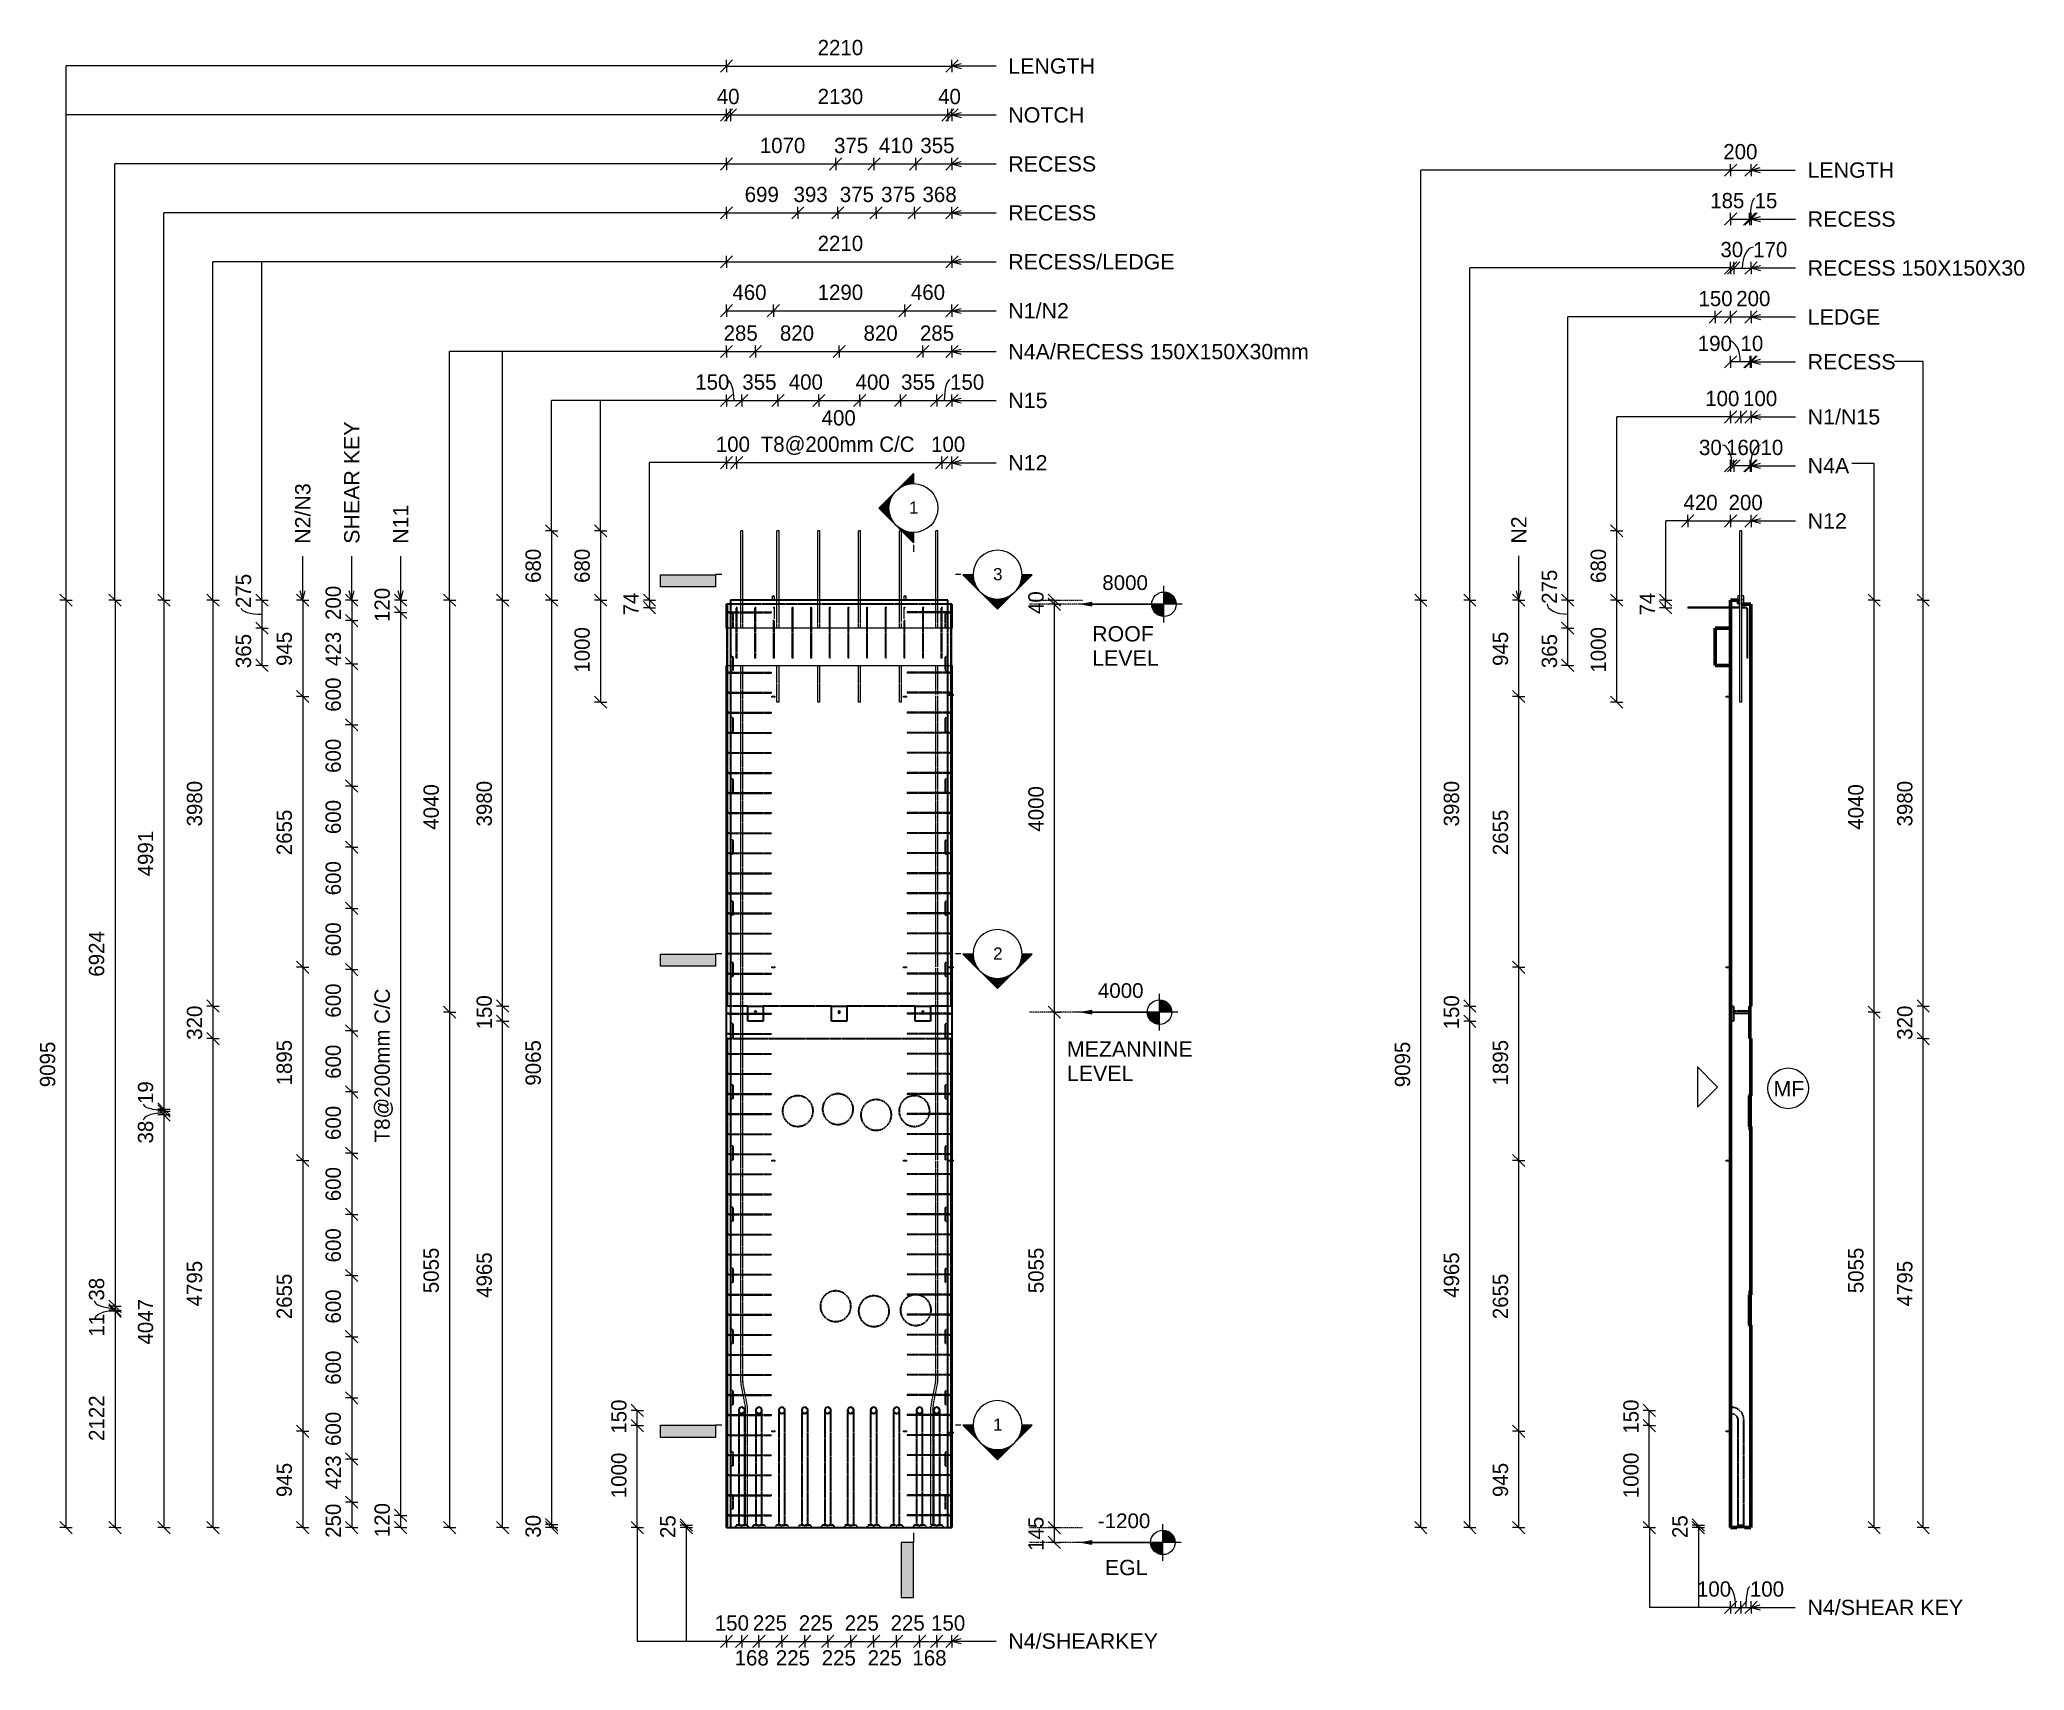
# Model space of a CAD drawing. Header units: millimetres. Extents: x -9471 to 9984, y -2794 to 13196.
import ezdxf

# ---------------------------------------------------------------- set-up
doc = ezdxf.new("R2010")
doc.units = ezdxf.units.MM
doc.linetypes.add('Dash', pattern=[6.36, 3.18, -3.18])
doc.linetypes.add('Overhead', pattern=[3.97, 2.38, -1.59])
for name, color, linetype, lineweight in [('A-ANNO-DIMS', 211, 'Continuous', 9), ('A-ANNO-DIMS-60', 211, 'Continuous', 9), ('A-DETL-MBND', 5, 'Continuous', 18), ('A-DETL-THIN', 151, 'Continuous', 18), ('A-FLOR-OVHD', 1, 'Overhead', 18), ('A-GENM', 13, 'Continuous', 18), ('A-WALL', 113, 'Continuous', 25), ('A-WALL-HDLN', 110, 'Dash', 25), ('G-ANNO-DIMS', 111, 'Continuous', 9), ('G-ANNO-SYMB', 111, 'Continuous', 9), ('G-ANNO-TEXT', 231, 'Continuous', 9), ('S-BEAM', 12, 'Continuous', 18), ('S-RBAR', 171, 'Continuous', 18)]:
    doc.layers.add(name, color=color, linetype=linetype, lineweight=lineweight)
doc.styles.add('Arial', font='arial.ttf', dxfattribs={"height": 120})
doc.styles.add('Arial_1', font='arial.ttf', dxfattribs={"height": 150})
doc.styles.add('Arial_2', font='arial.ttf', dxfattribs={"height": 144})
doc.styles.add('Nirmala UI Semilight', font='NirmalaS.ttf', dxfattribs={"height": 150})
doc.dimstyles.new('Arrow_Filled_-_2_5_NI_UI', dxfattribs={"dimscale": 304.8, "dimtxt": 157.104592, "dimasz": 0.393701, "dimexe": 0.19685, "dimexo": 0.0625, "dimgap": 0.19685, "dimtad": 1, "dimdec": 4, "dimzin": 0, "dimdsep": 46, "dimtxsty": 'Nirmala UI Semilight', "dimblk1": 'OBLIQUE', "dimblk2": 'OBLIQUE', "dimsah": 1, "dimcen": 0.09, "dimazin": 0, "dimtfac": 1, "dimtdec": 4, "dimtix": 1, "dimtmove": 2, "dimatfit": 3, "dimfxl": 0.19685, "dimfxlon": 1, "dimtvp": 1, "dimtolj": 1, "dimtzin": 0, "dimarcsym": 2})
doc.dimstyles.new('Arrow_Filled_-_2_5_NI_UI_1', dxfattribs={"dimscale": 304.8, "dimtxt": 157.104592, "dimasz": 0.393701, "dimexe": 0.19685, "dimexo": 0.0625, "dimgap": 0.19685, "dimtad": 1, "dimdec": 4, "dimzin": 0, "dimdsep": 46, "dimtxsty": 'Nirmala UI Semilight', "dimblk1": 'OBLIQUE', "dimblk2": 'OBLIQUE', "dimsah": 1, "dimcen": 0.09, "dimazin": 0, "dimtfac": 1, "dimtdec": 4, "dimtix": 1, "dimtmove": 0, "dimatfit": 3, "dimfxl": 0.19685, "dimfxlon": 1, "dimtvp": 1, "dimtolj": 1, "dimtzin": 0, "dimarcsym": 2})
doc.dimstyles.new('Arrow_Filled_-_2_5_NI_UI_2', dxfattribs={"dimscale": 304.8, "dimtxt": 157.104592, "dimasz": 0.393701, "dimexe": 0.19685, "dimexo": 0.0625, "dimgap": 0.19685, "dimtad": 1, "dimdec": 4, "dimzin": 0, "dimdsep": 46, "dimtxsty": 'Nirmala UI Semilight', "dimblk1": 'OBLIQUE', "dimblk2": 'OBLIQUE', "dimsah": 1, "dimcen": 0.09, "dimazin": 0, "dimtfac": 1, "dimtdec": 4, "dimtix": 1, "dimtmove": 1, "dimatfit": 3, "dimfxl": 0.19685, "dimfxlon": 1, "dimtvp": 1, "dimtolj": 1, "dimtzin": 0, "dimarcsym": 2})

msp = doc.modelspace()

# ---------------------------------------------------------------- texts
at = {"layer": 'G-ANNO-SYMB', "char_height": 120, "width": 115.443, "attachment_point": 1, "style": 'Arial'}
for s, insert in [('1', (-950.17987, 8667.70836)), ('3', (-125.39593, 8014.85414)), ('2', (-125.39593, 4294.85414)), ('1', (-125.39593, -325.14586))]:
    msp.add_mtext(s, dxfattribs=dict(at, insert=insert))
at = {"layer": 'G-ANNO-TEXT', "color": 7, "char_height": 150, "attachment_point": 1, "style": 'Arial_1'}
for s, insert, width in [('LENGTH', (23.93301, 13013.26206), 1029.36675), ('NOTCH', (23.93301, 12533.26206), 904.3035), ('RECESS', (23.93301, 12053.26206), 1038.987), ('LENGTH', (7858.6199, 11992.79668), 1029.36675), ('RECESS', (23.93301, 11573.26206), 1038.987), ('RECESS', (7860.56027, 11512.30197), 1038.987), ('RECESS/LEDGE', (23.93301, 11093.28209), 1967.341125), ('RECESS 150X150X30', (7860.56027, 11032.66523), 2563.796625), ('N1/N2', (23.93301, 10612.42272), 716.708625), ('LEDGE', (7860.56027, 10552.66523), 856.20225), ('N4A/RECESS 150X150X30mm', (23.93301, 10212.42272), 3559.4925), ('RECESS', (7860.56027, 10112.66523), 1038.987), ('N15', (23.93301, 9733.28209), 461.772), ('N1/N15', (7860.56027, 9572.66523), 856.20225), ('N12', (23.93301, 9122.34051), 461.772), ('N4A', (7860.56027, 9092.66523), 490.63275), ('N12', (7860.56027, 8552.66523), 461.772), ('ROOF', (845.72865, 7445.00158), 731.139), ('LEVEL', (845.72865, 7206.87658), 784.050375), ('MEZANNINE', (598.12702, 3373.19222), 1486.328625), ('LEVEL', (598.12702, 3135.06722), 784.050375), ('MF', (7524.78093, 2985.5578), 360.759375), ('EGL', (970.475, -1711.14426), 505.063125), ('N4/SHEAR KEY', (7858.68527, -2102.31315), 1842.277875), ('N4/SHEARKEY', (24.04749, -2432.48648), 1770.126)]:
    msp.add_mtext(s, dxfattribs=dict(at, insert=insert, width=width))
at = {"layer": 'G-ANNO-TEXT', "color": 7, "char_height": 150, "attachment_point": 1, "rotation": 90, "style": 'Arial_1'}
for s, insert, width in [('SHEAR KEY', (-6487.04009, 8252.8223), 1447.847625), ('N2/N3', (-6967.39073, 8252.8223), 716.708625), ('N11', (-6007.04009, 8252.8223), 461.772), ('N2', (4953.86219, 8254.53059), 322.278375)]:
    msp.add_mtext(s, dxfattribs=dict(at, insert=insert, width=width))

# ---------------------------------------------------------------- blocks, each defined once
blk = doc.blocks.new('RR spread anchor face based - RR-SA-2_5-150-1876458-Elevation Front')
at = {"layer": 'A-GENM'}
for p, q in [((-1004, 6760), (-1001, 6760)), ((-1004, 6750), (-1004, 6760)), ((-1001, 6750), (-1004, 6750)), ((-1001, 6760), (-976, 6760)), ((-1001, 6750), (-1001, 6760)), ((-976, 6750), (-1001, 6750)), ((-976, 6760), (-974, 6760)), ((-976, 6750), (-976, 6760)), ((-974, 6750), (-976, 6750)), ((-974, 6760), (-974, 6750))]:
    blk.add_line(p, q, dxfattribs=at)
blk = doc.blocks.new('RR spread anchor face based - RR-SA-7_5-260-1726841-Elevation Front')
at = {"layer": 'A-GENM'}
for p, q in [((-2287, 7736), (-2287, 7741)), ((-2287, 7741), (-2271, 7741)), ((-2287, 7700), (-2287, 7736)), ((-2271, 7736), (-2287, 7736)), ((-2271, 7741), (-2271, 7736)), ((-2271, 7736), (-2271, 7700))]:
    blk.add_line(p, q, dxfattribs=at)
blk = doc.blocks.new('RR spread anchor face based - RR-SA-3_0-200-1726827-Elevation Front')
at = {"layer": 'A-GENM'}
for p, q in [((-569, -460), (-519, -460)), ((-519, -470), (-569, -470)), ((-519, -460), (-514, -460)), ((-519, -470), (-519, -460)), ((-514, -470), (-519, -470)), ((-514, -470), (-514, -460))]:
    blk.add_line(p, q, dxfattribs=at)
blk = doc.blocks.new('M_Rectangular Corbel - M_Rectangular Corbel-2619637-Elevation Front')
at = {"layer": 'S-BEAM'}
for p, q in [((-2739, 7425), (-2739, 7060)), ((-529, 7425), (-2739, 7425)), ((-529, 7060), (-529, 7425)), ((-2739, 7060), (-529, 7060))]:
    blk.add_line(p, q, dxfattribs=at)
blk = doc.blocks.new('RR spread anchor face based - RR-SA-2_5-150-1876458-Elevation Right')
at = {"layer": 'A-GENM'}
for p, q in [((20220, 6760), (20225, 6760)), ((20220, 6750), (20220, 6760)), ((20225, 6750), (20220, 6750)), ((20225, 6760), (20265, 6760)), ((20225, 6760), (20225, 6750)), ((20265, 6750), (20225, 6750))]:
    blk.add_line(p, q, dxfattribs=at)
blk = doc.blocks.new('RR spread anchor face based - RR-SA-7_5-260-1726841-Elevation Right')
at = {"layer": 'A-GENM'}
for p, q in [((20337, 7741), (20335, 7736)), ((20335, 7736), (20335, 7700)), ((20355, 7741), (20337, 7741)), ((20352, 7703), (20352, 7707)), ((20392, 7741), (20375, 7741)), ((20378, 7707), (20378, 7703)), ((20395, 7736), (20392, 7741)), ((20395, 7660), (20395, 7736))]:
    blk.add_line(p, q, dxfattribs=at)
for centre, start, end in [((20365, 7707), 140.8638, 180), ((20365, 7703), 180, 219.1362), ((20365, 7707), 0, 39.1362), ((20365, 7703), 320.8638, 0)]:
    blk.add_arc(centre, 13, start, end, dxfattribs=at)
blk = doc.blocks.new('M_Rectangular Corbel - M_Rectangular Corbel-2619637-Elevation Right')
at = {"layer": 'S-BEAM', "lineweight": 50}
for p, q in [((20265, 7425), (20115, 7425)), ((20115, 7425), (20115, 7060)), ((20265, 7060), (20265, 7425)), ((20115, 7060), (20265, 7060))]:
    blk.add_line(p, q, dxfattribs=at)
blk = doc.blocks.new('Detail View - M_Section Tail - Filled Horizontal-14034-Elevation Front')
at = {"layer": 'G-ANNO-SYMB'}
blk.add_hatch(color=256, dxfattribs=at).paths.add_polyline_path([(-2847, -510), (-2847, -390), (-3387, -390), (-3387, -510)])
for p, q in [((-3387, -510), (-3387, -390)), ((-3387, -390), (-2847, -390)), ((-2847, -510), (-3387, -510)), ((-2847, -390), (-2847, -510))]:
    blk.add_line(p, q, dxfattribs=at)
blk = doc.blocks.new('Detail View - M_Section Head - Filled SHOP DWG-1002450-Elevation Front')
at = {"layer": 'G-ANNO-SYMB'}
h = blk.add_hatch(color=256, dxfattribs=at)
edge = h.paths.add_edge_path()
edge.add_line((-421, -390), (-321, -390))
edge.add_arc((-81, -390), 240, 180, 225)
edge.add_line((-251, -559), (-421, -390))
h = blk.add_hatch(color=256, dxfattribs=at)
edge = h.paths.add_edge_path()
edge.add_line((-81, -729), (-251, -559))
edge.add_arc((-81, -390), 240, 225, 270)
edge.add_line((-81, -630), (-81, -729))
h = blk.add_hatch(color=256, dxfattribs=at)
edge = h.paths.add_edge_path()
edge.add_line((-81, -729), (-81, -630))
edge.add_arc((-81, -390), 240, 270, 315)
edge.add_line((88, -559), (-81, -729))
h = blk.add_hatch(color=256, dxfattribs=at)
edge = h.paths.add_edge_path()
edge.add_line((258, -390), (88, -559))
edge.add_arc((-81, -390), 240, 315, 360)
edge.add_line((159, -390), (258, -390))
for p, q in [((-81, -729), (-421, -390)), ((-321, -390), (-421, -390)), ((-421, -390), (-251, -559)), ((-321, -390), (-421, -390)), ((-251, -559), (-81, -729)), ((-81, -729), (258, -390)), ((-81, -729), (88, -559)), ((88, -559), (258, -390)), ((159, -390), (258, -390)), ((258, -390), (159, -390)), ((-81, -630), (-81, -729)), ((-81, -729), (-81, -630))]:
    blk.add_line(p, q, dxfattribs=at)
for start, end in [(360, 180), (180, 360), (180, 225), (225, 270), (270, 315), (315, 0)]:
    blk.add_arc((-81, -390), 240, start, end, dxfattribs=at)
blk = doc.blocks.new('DIMBLOCK1-Elevation Front')
at = {"layer": 'A-ANNO-DIMS-60'}
for p, q in [((-2739, -2511), (-2799, -2571)), ((-2739, -2511), (-2679, -2451)), ((-2739, -2511), (-2739, -2451)), ((-2739, -2511), (-2589, -2511)), ((-2739, -2511), (-2739, -2571)), ((-2589, -2511), (-2649, -2571)), ((-2589, -2511), (-2529, -2451)), ((-2589, -2511), (-2589, -2451)), ((-2589, -2511), (-2589, -2571))]:
    blk.add_line(p, q, dxfattribs=at)
at = {"layer": 'A-ANNO-DIMS-60', "color": 0, "insert": (-2853, -2255), "char_height": 150, "width": 370.2, "attachment_point": 1, "line_spacing_factor": 1.142579, "style": 'Nirmala UI Semilight'}
blk.add_mtext('150', dxfattribs=at)
blk = doc.blocks.new('_Oblique')
at = {"color": 0, "linetype": 'ByBlock', "lineweight": -2}
blk.add_line((-0.5, -0.5), (0.5, 0.5), dxfattribs=at)
blk = doc.blocks.new('DIMBLOCK2-Elevation Front')
at = {"layer": 'A-ANNO-DIMS-60'}
for p, q in [((-2589, -2511), (-2649, -2571)), ((-2589, -2511), (-2529, -2451)), ((-2589, -2511), (-2589, -2451)), ((-2589, -2511), (-2421, -2511)), ((-2589, -2511), (-2589, -2571)), ((-2421, -2511), (-2481, -2571)), ((-2421, -2511), (-2361, -2451)), ((-2421, -2511), (-2421, -2451)), ((-2421, -2511), (-2421, -2571))]:
    blk.add_line(p, q, dxfattribs=at)
at = {"layer": 'A-ANNO-DIMS-60', "color": 0, "insert": (-2659, -2597), "char_height": 150, "width": 370.2, "attachment_point": 1, "line_spacing_factor": 1.142579, "style": 'Nirmala UI Semilight'}
blk.add_mtext('168', dxfattribs=at)
blk = doc.blocks.new('DIMBLOCK3-Elevation Front')
at = {"layer": 'A-ANNO-DIMS-60'}
for p, q in [((-2421, -2511), (-2481, -2571)), ((-2421, -2511), (-2361, -2451)), ((-2421, -2511), (-2421, -2451)), ((-2421, -2511), (-2196, -2511)), ((-2421, -2511), (-2421, -2571)), ((-2196, -2511), (-2256, -2571)), ((-2196, -2511), (-2136, -2451)), ((-2196, -2511), (-2196, -2451)), ((-2196, -2511), (-2196, -2571))]:
    blk.add_line(p, q, dxfattribs=at)
at = {"layer": 'A-ANNO-DIMS-60', "color": 0, "insert": (-2480, -2255), "char_height": 150, "width": 411.33, "attachment_point": 1, "line_spacing_factor": 1.142579, "style": 'Nirmala UI Semilight'}
blk.add_mtext('225', dxfattribs=at)
blk = doc.blocks.new('DIMBLOCK4-Elevation Front')
at = {"layer": 'A-ANNO-DIMS-60'}
for p, q in [((-2196, -2511), (-2256, -2571)), ((-2196, -2511), (-2136, -2451)), ((-2196, -2511), (-2196, -2451)), ((-2196, -2511), (-1971, -2511)), ((-2196, -2511), (-2196, -2571)), ((-1971, -2511), (-2031, -2571)), ((-1971, -2511), (-1911, -2451)), ((-1971, -2511), (-1971, -2451)), ((-1971, -2511), (-1971, -2571))]:
    blk.add_line(p, q, dxfattribs=at)
at = {"layer": 'A-ANNO-DIMS-60', "color": 0, "insert": (-2255, -2597), "char_height": 150, "width": 411.33, "attachment_point": 1, "line_spacing_factor": 1.142579, "style": 'Nirmala UI Semilight'}
blk.add_mtext('225', dxfattribs=at)
blk = doc.blocks.new('DIMBLOCK5-Elevation Front')
at = {"layer": 'A-ANNO-DIMS-60'}
for p, q in [((-1971, -2511), (-2031, -2571)), ((-1971, -2511), (-1911, -2451)), ((-1971, -2511), (-1971, -2451)), ((-1971, -2511), (-1746, -2511)), ((-1971, -2511), (-1971, -2571)), ((-1746, -2511), (-1806, -2571)), ((-1746, -2511), (-1686, -2451)), ((-1746, -2511), (-1746, -2451)), ((-1746, -2511), (-1746, -2571))]:
    blk.add_line(p, q, dxfattribs=at)
at = {"layer": 'A-ANNO-DIMS-60', "color": 0, "insert": (-2030, -2255), "char_height": 150, "width": 411.33, "attachment_point": 1, "line_spacing_factor": 1.142579, "style": 'Nirmala UI Semilight'}
blk.add_mtext('225', dxfattribs=at)
blk = doc.blocks.new('DIMBLOCK6-Elevation Front')
at = {"layer": 'A-ANNO-DIMS-60'}
for p, q in [((-1746, -2511), (-1806, -2571)), ((-1746, -2511), (-1686, -2451)), ((-1746, -2511), (-1746, -2451)), ((-1746, -2511), (-1521, -2511)), ((-1746, -2511), (-1746, -2571)), ((-1521, -2511), (-1581, -2571)), ((-1521, -2511), (-1461, -2451)), ((-1521, -2511), (-1521, -2451)), ((-1521, -2511), (-1521, -2571))]:
    blk.add_line(p, q, dxfattribs=at)
at = {"layer": 'A-ANNO-DIMS-60', "color": 0, "insert": (-1805, -2597), "char_height": 150, "width": 411.33, "attachment_point": 1, "line_spacing_factor": 1.142579, "style": 'Nirmala UI Semilight'}
blk.add_mtext('225', dxfattribs=at)
blk = doc.blocks.new('DIMBLOCK7-Elevation Front')
at = {"layer": 'A-ANNO-DIMS-60'}
for p, q in [((-1521, -2511), (-1581, -2571)), ((-1521, -2511), (-1461, -2451)), ((-1521, -2511), (-1521, -2451)), ((-1521, -2511), (-1296, -2511)), ((-1521, -2511), (-1521, -2571)), ((-1296, -2511), (-1356, -2571)), ((-1296, -2511), (-1236, -2451)), ((-1296, -2511), (-1296, -2451)), ((-1296, -2511), (-1296, -2571))]:
    blk.add_line(p, q, dxfattribs=at)
at = {"layer": 'A-ANNO-DIMS-60', "color": 0, "insert": (-1580, -2255), "char_height": 150, "width": 411.33, "attachment_point": 1, "line_spacing_factor": 1.142579, "style": 'Nirmala UI Semilight'}
blk.add_mtext('225', dxfattribs=at)
blk = doc.blocks.new('DIMBLOCK8-Elevation Front')
at = {"layer": 'A-ANNO-DIMS-60'}
for p, q in [((-1296, -2511), (-1356, -2571)), ((-1296, -2511), (-1236, -2451)), ((-1296, -2511), (-1296, -2451)), ((-1296, -2511), (-1071, -2511)), ((-1296, -2511), (-1296, -2571)), ((-1071, -2511), (-1131, -2571)), ((-1071, -2511), (-1011, -2451)), ((-1071, -2511), (-1071, -2451)), ((-1071, -2511), (-1071, -2571))]:
    blk.add_line(p, q, dxfattribs=at)
at = {"layer": 'A-ANNO-DIMS-60', "color": 0, "insert": (-1355, -2597), "char_height": 150, "width": 411.33, "attachment_point": 1, "line_spacing_factor": 1.142579, "style": 'Nirmala UI Semilight'}
blk.add_mtext('225', dxfattribs=at)
blk = doc.blocks.new('DIMBLOCK9-Elevation Front')
at = {"layer": 'A-ANNO-DIMS-60'}
for p, q in [((-1071, -2511), (-1131, -2571)), ((-1071, -2511), (-1011, -2451)), ((-1071, -2511), (-1071, -2451)), ((-1071, -2511), (-846, -2511)), ((-1071, -2511), (-1071, -2571)), ((-846, -2511), (-906, -2571)), ((-846, -2511), (-786, -2451)), ((-846, -2511), (-846, -2451)), ((-846, -2511), (-846, -2571))]:
    blk.add_line(p, q, dxfattribs=at)
at = {"layer": 'A-ANNO-DIMS-60', "color": 0, "insert": (-1130, -2255), "char_height": 150, "width": 411.33, "attachment_point": 1, "line_spacing_factor": 1.142579, "style": 'Nirmala UI Semilight'}
blk.add_mtext('225', dxfattribs=at)
blk = doc.blocks.new('DIMBLOCK10-Elevation Front')
at = {"layer": 'A-ANNO-DIMS-60'}
for p, q in [((-846, -2511), (-906, -2571)), ((-846, -2511), (-786, -2451)), ((-846, -2511), (-846, -2451)), ((-846, -2511), (-678, -2511)), ((-846, -2511), (-846, -2571)), ((-678, -2511), (-738, -2571)), ((-678, -2511), (-618, -2451)), ((-678, -2511), (-678, -2451)), ((-678, -2511), (-678, -2571))]:
    blk.add_line(p, q, dxfattribs=at)
at = {"layer": 'A-ANNO-DIMS-60', "color": 0, "insert": (-916, -2597), "char_height": 150, "width": 370.2, "attachment_point": 1, "line_spacing_factor": 1.142579, "style": 'Nirmala UI Semilight'}
blk.add_mtext('168', dxfattribs=at)
blk = doc.blocks.new('DIMBLOCK11-Elevation Front')
at = {"layer": 'A-ANNO-DIMS-60'}
for p, q in [((-678, -2511), (-738, -2571)), ((-678, -2511), (-618, -2451)), ((-678, -2511), (-678, -2451)), ((-678, -2511), (-529, -2511)), ((-678, -2511), (-678, -2571)), ((-529, -2511), (-589, -2571)), ((-529, -2511), (-469, -2451)), ((-529, -2511), (-529, -2451)), ((-529, -2511), (-529, -2571))]:
    blk.add_line(p, q, dxfattribs=at)
at = {"layer": 'A-ANNO-DIMS-60', "color": 0, "insert": (-733, -2255), "char_height": 150, "width": 370.2, "attachment_point": 1, "line_spacing_factor": 1.142579, "style": 'Nirmala UI Semilight'}
blk.add_mtext('150', dxfattribs=at)
blk = doc.blocks.new('DIMBLOCK12-Elevation Front')
at = {"layer": 'A-ANNO-DIMS-60'}
for p, q in [((-3133, -1370), (-3193, -1310)), ((-3133, -1395), (-3193, -1335)), ((-3133, -1370), (-3193, -1370)), ((-3133, -1395), (-3193, -1395)), ((-3133, -1395), (-3133, -1370)), ((-3133, -1370), (-3073, -1430)), ((-3133, -1370), (-3073, -1370)), ((-3133, -1395), (-3073, -1455)), ((-3133, -1395), (-3073, -1395))]:
    blk.add_line(p, q, dxfattribs=at)
at = {"layer": 'A-ANNO-DIMS-60', "color": 0, "insert": (-3389, -1497), "char_height": 150, "width": 274.22, "attachment_point": 1, "rotation": 90, "line_spacing_factor": 1.142579, "style": 'Nirmala UI Semilight'}
blk.add_mtext('25', dxfattribs=at)
blk = doc.blocks.new('DIMBLOCK13-Elevation Front')
at = {"layer": 'A-ANNO-DIMS-60'}
for p, q in [((-3613, -395), (-3673, -335)), ((-3613, -395), (-3673, -395)), ((-3613, -1395), (-3613, -395)), ((-3613, -395), (-3553, -455)), ((-3613, -395), (-3553, -395)), ((-3613, -1395), (-3673, -1335)), ((-3613, -1395), (-3673, -1395)), ((-3613, -1395), (-3553, -1455)), ((-3613, -1395), (-3553, -1395))]:
    blk.add_line(p, q, dxfattribs=at)
at = {"layer": 'A-ANNO-DIMS-60', "color": 0, "insert": (-3869, -1106), "char_height": 150, "width": 507.31, "attachment_point": 1, "rotation": 90, "line_spacing_factor": 1.142579, "style": 'Nirmala UI Semilight'}
blk.add_mtext('1000', dxfattribs=at)
blk = doc.blocks.new('DIMBLOCK14-Elevation Front')
at = {"layer": 'A-ANNO-DIMS-60'}
for p, q in [((-3613, -245), (-3673, -185)), ((-3613, -245), (-3673, -245)), ((-3613, -395), (-3673, -335)), ((-3613, -395), (-3613, -245)), ((-3613, -245), (-3553, -305)), ((-3613, -245), (-3553, -245)), ((-3613, -395), (-3673, -395)), ((-3613, -395), (-3553, -455)), ((-3613, -395), (-3553, -395))]:
    blk.add_line(p, q, dxfattribs=at)
at = {"layer": 'A-ANNO-DIMS-60', "color": 0, "insert": (-3869, -474), "char_height": 150, "width": 370.2, "attachment_point": 1, "rotation": 90, "line_spacing_factor": 1.142579, "style": 'Nirmala UI Semilight'}
blk.add_mtext('150', dxfattribs=at)
blk = doc.blocks.new('DIMBLOCK15-Elevation Front')
at = {"layer": 'A-ANNO-DIMS-60'}
for p, q in [((-2739, 9049), (-2799, 8989)), ((-2739, 9049), (-2679, 9109)), ((-2739, 9049), (-2739, 9109)), ((-2739, 9049), (-2639, 9049)), ((-2739, 9049), (-2739, 8989)), ((-2639, 9049), (-2699, 8989)), ((-2639, 9049), (-2579, 9109)), ((-2639, 9049), (-2639, 9109)), ((-2639, 9049), (-2639, 8989))]:
    blk.add_line(p, q, dxfattribs=at)
at = {"layer": 'A-ANNO-DIMS-60', "color": 0, "insert": (-2843, 9304), "char_height": 150, "width": 370.2, "attachment_point": 1, "line_spacing_factor": 1.142579, "style": 'Nirmala UI Semilight'}
blk.add_mtext('100', dxfattribs=at)
blk = doc.blocks.new('DIMBLOCK16-Elevation Front')
at = {"layer": 'A-ANNO-DIMS-60'}
for p, q in [((-2639, 9049), (-2699, 8989)), ((-2639, 9049), (-2579, 9109)), ((-2639, 9049), (-2639, 9109)), ((-2639, 9049), (-629, 9049)), ((-2639, 9049), (-2639, 8989)), ((-629, 9049), (-689, 8989)), ((-629, 9049), (-569, 9109)), ((-629, 9049), (-629, 9109)), ((-629, 9049), (-629, 8989))]:
    blk.add_line(p, q, dxfattribs=at)
at = {"layer": 'A-ANNO-DIMS-60', "color": 0, "insert": (-2403, 9304), "char_height": 150, "width": 1847.55, "attachment_point": 1, "line_spacing_factor": 1.142579, "style": 'Nirmala UI Semilight'}
blk.add_mtext('T8@200mm C/C', dxfattribs=at)
blk = doc.blocks.new('DIMBLOCK17-Elevation Front')
at = {"layer": 'A-ANNO-DIMS-60'}
for p, q in [((-629, 9049), (-689, 8989)), ((-629, 9049), (-569, 9109)), ((-629, 9049), (-629, 9109)), ((-629, 9049), (-529, 9049)), ((-629, 9049), (-629, 8989)), ((-529, 9049), (-589, 8989)), ((-529, 9049), (-469, 9109)), ((-529, 9049), (-529, 9109)), ((-529, 9049), (-529, 8989))]:
    blk.add_line(p, q, dxfattribs=at)
at = {"layer": 'A-ANNO-DIMS-60', "color": 0, "insert": (-733, 9304), "char_height": 150, "width": 370.2, "attachment_point": 1, "line_spacing_factor": 1.142579, "style": 'Nirmala UI Semilight'}
blk.add_mtext('100', dxfattribs=at)
blk = doc.blocks.new('DIMBLOCK18-Elevation Front')
at = {"layer": 'A-ANNO-DIMS-60'}
for p, q in [((-2739, 9658), (-2799, 9598)), ((-2739, 9658), (-2679, 9718)), ((-2739, 9658), (-2739, 9718)), ((-2739, 9658), (-2589, 9658)), ((-2739, 9658), (-2739, 9598)), ((-2589, 9658), (-2649, 9598)), ((-2589, 9658), (-2529, 9718)), ((-2589, 9658), (-2589, 9718)), ((-2589, 9658), (-2589, 9598))]:
    blk.add_line(p, q, dxfattribs=at)
blk.add_ellipse((-2737, 9658), major_axis=(0, 203), ratio=0.359925, start_param=4.712389, end_param=6.283185, dxfattribs=at)
at = {"layer": 'A-ANNO-DIMS-60', "color": 0, "insert": (-3045, 9914), "char_height": 150, "width": 370.2, "attachment_point": 1, "line_spacing_factor": 1.142579, "style": 'Nirmala UI Semilight'}
blk.add_mtext('150', dxfattribs=at)
blk = doc.blocks.new('DIMBLOCK19-Elevation Front')
at = {"layer": 'A-ANNO-DIMS-60'}
for p, q in [((-2589, 9658), (-2649, 9598)), ((-2589, 9658), (-2529, 9718)), ((-2589, 9658), (-2589, 9718)), ((-2589, 9658), (-2234, 9658)), ((-2589, 9658), (-2589, 9598)), ((-2234, 9658), (-2294, 9598)), ((-2234, 9658), (-2174, 9718)), ((-2234, 9658), (-2234, 9718)), ((-2234, 9658), (-2234, 9598))]:
    blk.add_line(p, q, dxfattribs=at)
at = {"layer": 'A-ANNO-DIMS-60', "color": 0, "insert": (-2583, 9914), "char_height": 150, "width": 411.33, "attachment_point": 1, "line_spacing_factor": 1.142579, "style": 'Nirmala UI Semilight'}
blk.add_mtext('355', dxfattribs=at)
blk = doc.blocks.new('DIMBLOCK20-Elevation Front')
at = {"layer": 'A-ANNO-DIMS-60'}
for p, q in [((-2234, 9658), (-2294, 9598)), ((-2234, 9658), (-2174, 9718)), ((-2234, 9658), (-2234, 9718)), ((-2234, 9658), (-1833, 9658)), ((-2234, 9658), (-2234, 9598)), ((-1833, 9658), (-1893, 9598)), ((-1833, 9658), (-1773, 9718)), ((-1833, 9658), (-1833, 9718)), ((-1833, 9658), (-1833, 9598))]:
    blk.add_line(p, q, dxfattribs=at)
at = {"layer": 'A-ANNO-DIMS-60', "color": 0, "insert": (-2128, 9914), "char_height": 150, "width": 414.76, "attachment_point": 1, "line_spacing_factor": 1.142579, "style": 'Nirmala UI Semilight'}
blk.add_mtext('400', dxfattribs=at)
blk = doc.blocks.new('DIMBLOCK21-Elevation Front')
at = {"layer": 'A-ANNO-DIMS-60'}
for p, q in [((-1833, 9658), (-1893, 9598)), ((-1833, 9658), (-1773, 9718)), ((-1833, 9658), (-1833, 9718)), ((-1833, 9658), (-1433, 9658)), ((-1833, 9658), (-1833, 9598)), ((-1433, 9658), (-1493, 9598)), ((-1433, 9658), (-1373, 9718)), ((-1433, 9658), (-1433, 9718)), ((-1433, 9658), (-1433, 9598))]:
    blk.add_line(p, q, dxfattribs=at)
at = {"layer": 'A-ANNO-DIMS-60', "color": 0, "insert": (-1806, 9563), "char_height": 150, "width": 414.76, "attachment_point": 1, "line_spacing_factor": 1.142579, "style": 'Nirmala UI Semilight'}
blk.add_mtext('400', dxfattribs=at)
blk = doc.blocks.new('DIMBLOCK22-Elevation Front')
at = {"layer": 'A-ANNO-DIMS-60'}
for p, q in [((-1433, 9658), (-1493, 9598)), ((-1433, 9658), (-1373, 9718)), ((-1433, 9658), (-1433, 9718)), ((-1433, 9658), (-1033, 9658)), ((-1433, 9658), (-1433, 9598)), ((-1033, 9658), (-1093, 9598)), ((-1033, 9658), (-973, 9718)), ((-1033, 9658), (-1033, 9718)), ((-1033, 9658), (-1033, 9598))]:
    blk.add_line(p, q, dxfattribs=at)
at = {"layer": 'A-ANNO-DIMS-60', "color": 0, "insert": (-1473, 9914), "char_height": 150, "width": 414.76, "attachment_point": 1, "line_spacing_factor": 1.142579, "style": 'Nirmala UI Semilight'}
blk.add_mtext('400', dxfattribs=at)
blk = doc.blocks.new('DIMBLOCK23-Elevation Front')
at = {"layer": 'A-ANNO-DIMS-60'}
for p, q in [((-1033, 9658), (-1093, 9598)), ((-1033, 9658), (-973, 9718)), ((-1033, 9658), (-1033, 9718)), ((-1033, 9658), (-678, 9658)), ((-1033, 9658), (-1033, 9598)), ((-678, 9658), (-738, 9598)), ((-678, 9658), (-618, 9718)), ((-678, 9658), (-678, 9718)), ((-678, 9658), (-678, 9598))]:
    blk.add_line(p, q, dxfattribs=at)
at = {"layer": 'A-ANNO-DIMS-60', "color": 0, "insert": (-1027, 9914), "char_height": 150, "width": 411.33, "attachment_point": 1, "line_spacing_factor": 1.142579, "style": 'Nirmala UI Semilight'}
blk.add_mtext('355', dxfattribs=at)
blk = doc.blocks.new('DIMBLOCK24-Elevation Front')
at = {"layer": 'A-ANNO-DIMS-60'}
for p, q in [((-678, 9658), (-738, 9598)), ((-678, 9658), (-618, 9718)), ((-678, 9658), (-678, 9718)), ((-678, 9658), (-529, 9658)), ((-678, 9658), (-678, 9598)), ((-529, 9658), (-589, 9598)), ((-529, 9658), (-469, 9718)), ((-529, 9658), (-529, 9718)), ((-529, 9658), (-529, 9598))]:
    blk.add_line(p, q, dxfattribs=at)
blk.add_ellipse((-547, 9658), major_axis=(0, 203), ratio=0.278777, start_param=0, end_param=1.570796, dxfattribs=at)
at = {"layer": 'A-ANNO-DIMS-60', "color": 0, "insert": (-547, 9914), "char_height": 150, "width": 370.2, "attachment_point": 1, "line_spacing_factor": 1.142579, "style": 'Nirmala UI Semilight'}
blk.add_mtext('150', dxfattribs=at)
blk = doc.blocks.new('DIMBLOCK25-Elevation Front')
at = {"layer": 'A-ANNO-DIMS-60'}
for p, q in [((-3493, 7700), (-3553, 7760)), ((-3493, 7700), (-3553, 7700)), ((-3493, 7626), (-3553, 7686)), ((-3493, 7626), (-3553, 7626)), ((-3493, 7700), (-3493, 7626)), ((-3493, 7700), (-3433, 7640)), ((-3493, 7700), (-3433, 7700)), ((-3493, 7626), (-3433, 7566)), ((-3493, 7626), (-3433, 7626))]:
    blk.add_line(p, q, dxfattribs=at)
at = {"layer": 'A-ANNO-DIMS-60', "color": 0, "insert": (-3749, 7550), "char_height": 150, "width": 270.79, "attachment_point": 1, "rotation": 90, "line_spacing_factor": 1.142579, "style": 'Nirmala UI Semilight'}
blk.add_mtext('74', dxfattribs=at)
blk = doc.blocks.new('DIMBLOCK26-Elevation Front')
at = {"layer": 'A-ANNO-DIMS-60'}
for p, q in [((-3973, 8380), (-4033, 8440)), ((-3973, 8380), (-4033, 8380)), ((-3973, 8380), (-3973, 7700)), ((-3973, 8380), (-3913, 8320)), ((-3973, 8380), (-3913, 8380)), ((-3973, 7700), (-4033, 7760)), ((-3973, 7700), (-4033, 7700)), ((-3973, 7700), (-3913, 7640)), ((-3973, 7700), (-3913, 7700))]:
    blk.add_line(p, q, dxfattribs=at)
at = {"layer": 'A-ANNO-DIMS-60', "color": 0, "insert": (-4229, 7869), "char_height": 150, "width": 411.33, "attachment_point": 1, "rotation": 90, "line_spacing_factor": 1.142579, "style": 'Nirmala UI Semilight'}
blk.add_mtext('680', dxfattribs=at)
blk = doc.blocks.new('DIMBLOCK27-Elevation Front')
at = {"layer": 'A-ANNO-DIMS-60'}
for p, q in [((-3973, 7700), (-4033, 7760)), ((-3973, 7700), (-4033, 7700)), ((-3973, 7700), (-3973, 6700)), ((-3973, 7700), (-3913, 7640)), ((-3973, 7700), (-3913, 7700)), ((-3973, 6700), (-4033, 6760)), ((-3973, 6700), (-4033, 6700)), ((-3973, 6700), (-3913, 6640)), ((-3973, 6700), (-3913, 6700))]:
    blk.add_line(p, q, dxfattribs=at)
at = {"layer": 'A-ANNO-DIMS-60', "color": 0, "insert": (-4229, 6989), "char_height": 150, "width": 507.31, "attachment_point": 1, "rotation": 90, "line_spacing_factor": 1.142579, "style": 'Nirmala UI Semilight'}
blk.add_mtext('1000', dxfattribs=at)
blk = doc.blocks.new('DIMBLOCK28-Elevation Front')
at = {"layer": 'A-ANNO-DIMS-60'}
for p, q in [((-4453, 8380), (-4513, 8440)), ((-4453, 8380), (-4513, 8380)), ((-4453, 8380), (-4453, 7700)), ((-4453, 8380), (-4393, 8320)), ((-4453, 8380), (-4393, 8380)), ((-4453, 7700), (-4513, 7760)), ((-4453, 7700), (-4513, 7700)), ((-4453, 7700), (-4393, 7640)), ((-4453, 7700), (-4393, 7700))]:
    blk.add_line(p, q, dxfattribs=at)
at = {"layer": 'A-ANNO-DIMS-60', "color": 0, "insert": (-4709, 7869), "char_height": 150, "width": 411.33, "attachment_point": 1, "rotation": 90, "line_spacing_factor": 1.142579, "style": 'Nirmala UI Semilight'}
blk.add_mtext('680', dxfattribs=at)
blk = doc.blocks.new('DIMBLOCK29-Elevation Front')
at = {"layer": 'A-ANNO-DIMS-60'}
for p, q in [((-4453, 7700), (-4513, 7760)), ((-4453, 7700), (-4513, 7700)), ((-4453, 7700), (-4453, -1365)), ((-4453, 7700), (-4393, 7640)), ((-4453, 7700), (-4393, 7700)), ((-4453, -1365), (-4513, -1305)), ((-4453, -1365), (-4513, -1365)), ((-4453, -1365), (-4393, -1425)), ((-4453, -1365), (-4393, -1365))]:
    blk.add_line(p, q, dxfattribs=at)
at = {"layer": 'A-ANNO-DIMS-60', "color": 0, "insert": (-4709, 2939), "char_height": 150, "width": 548.44, "attachment_point": 1, "rotation": 90, "line_spacing_factor": 1.142579, "style": 'Nirmala UI Semilight'}
blk.add_mtext('9065', dxfattribs=at)
blk = doc.blocks.new('DIMBLOCK30-Elevation Front')
at = {"layer": 'A-ANNO-DIMS-60'}
for p, q in [((-4453, -1365), (-4513, -1305)), ((-4453, -1395), (-4513, -1335)), ((-4453, -1365), (-4513, -1365)), ((-4453, -1395), (-4513, -1395)), ((-4453, -1365), (-4453, -1395)), ((-4453, -1365), (-4393, -1425)), ((-4453, -1365), (-4393, -1365)), ((-4453, -1395), (-4393, -1455)), ((-4453, -1395), (-4393, -1395))]:
    blk.add_line(p, q, dxfattribs=at)
at = {"layer": 'A-ANNO-DIMS-60', "color": 0, "insert": (-4709, -1494), "char_height": 150, "width": 274.22, "attachment_point": 1, "rotation": 90, "line_spacing_factor": 1.142579, "style": 'Nirmala UI Semilight'}
blk.add_mtext('30', dxfattribs=at)
blk = doc.blocks.new('DIMBLOCK31-Elevation Front')
at = {"layer": 'A-ANNO-DIMS-60'}
for p, q in [((-5933, 7700), (-5993, 7760)), ((-5933, 7700), (-5993, 7700)), ((-5933, 7580), (-5993, 7640)), ((-5933, 7700), (-5933, 7580)), ((-5933, 7700), (-5873, 7640)), ((-5933, 7700), (-5873, 7700)), ((-5933, 7580), (-5993, 7580)), ((-5933, 7580), (-5873, 7520)), ((-5933, 7580), (-5873, 7580))]:
    blk.add_line(p, q, dxfattribs=at)
at = {"layer": 'A-ANNO-DIMS-60', "color": 0, "insert": (-6189, 7486), "char_height": 150, "width": 370.2, "attachment_point": 1, "rotation": 90, "line_spacing_factor": 1.142579, "style": 'Nirmala UI Semilight'}
blk.add_mtext('120', dxfattribs=at)
blk = doc.blocks.new('DIMBLOCK32-Elevation Front')
at = {"layer": 'A-ANNO-DIMS-60'}
for p, q in [((-5933, 7580), (-5993, 7640)), ((-5933, 7580), (-5993, 7580)), ((-5933, 7580), (-5933, -1275)), ((-5933, 7580), (-5873, 7520)), ((-5933, 7580), (-5873, 7580)), ((-5933, -1275), (-5993, -1215)), ((-5933, -1275), (-5993, -1275)), ((-5933, -1275), (-5873, -1335)), ((-5933, -1275), (-5873, -1275))]:
    blk.add_line(p, q, dxfattribs=at)
at = {"layer": 'A-ANNO-DIMS-60', "color": 0, "insert": (-6189, 2383), "char_height": 150, "width": 1847.55, "attachment_point": 1, "rotation": 90, "line_spacing_factor": 1.142579, "style": 'Nirmala UI Semilight'}
blk.add_mtext('T8@200mm C/C', dxfattribs=at)
blk = doc.blocks.new('DIMBLOCK33-Elevation Front')
at = {"layer": 'A-ANNO-DIMS-60'}
for p, q in [((-5933, -1275), (-5993, -1215)), ((-5933, -1275), (-5993, -1275)), ((-5933, -1395), (-5993, -1335)), ((-5933, -1275), (-5933, -1395)), ((-5933, -1275), (-5873, -1335)), ((-5933, -1275), (-5873, -1275)), ((-5933, -1395), (-5993, -1395)), ((-5933, -1395), (-5873, -1455)), ((-5933, -1395), (-5873, -1395))]:
    blk.add_line(p, q, dxfattribs=at)
at = {"layer": 'A-ANNO-DIMS-60', "color": 0, "insert": (-6189, -1489), "char_height": 150, "width": 370.2, "attachment_point": 1, "rotation": 90, "line_spacing_factor": 1.142579, "style": 'Nirmala UI Semilight'}
blk.add_mtext('120', dxfattribs=at)
blk = doc.blocks.new('DIMBLOCK34-Elevation Front')
at = {"layer": 'A-ANNO-DIMS-60'}
for p, q in [((-6413, 7700), (-6473, 7760)), ((-6413, 7700), (-6473, 7700)), ((-6413, 7700), (-6413, 7500)), ((-6413, 7700), (-6353, 7640)), ((-6413, 7700), (-6353, 7700)), ((-6413, 7500), (-6473, 7560)), ((-6413, 7500), (-6473, 7500)), ((-6413, 7500), (-6353, 7440)), ((-6413, 7500), (-6353, 7500))]:
    blk.add_line(p, q, dxfattribs=at)
at = {"layer": 'A-ANNO-DIMS-60', "color": 0, "insert": (-6669, 7506), "char_height": 150, "width": 411.33, "attachment_point": 1, "rotation": 90, "line_spacing_factor": 1.142579, "style": 'Nirmala UI Semilight'}
blk.add_mtext('200', dxfattribs=at)
blk = doc.blocks.new('DIMBLOCK35-Elevation Front')
at = {"layer": 'A-ANNO-DIMS-60'}
for p, q in [((-6413, 7500), (-6473, 7560)), ((-6413, 7500), (-6473, 7500)), ((-6413, 7500), (-6413, 7077)), ((-6413, 7500), (-6353, 7440)), ((-6413, 7500), (-6353, 7500)), ((-6413, 7077), (-6473, 7137)), ((-6413, 7077), (-6473, 7077)), ((-6413, 7077), (-6353, 7017)), ((-6413, 7077), (-6353, 7077))]:
    blk.add_line(p, q, dxfattribs=at)
at = {"layer": 'A-ANNO-DIMS-60', "color": 0, "insert": (-6669, 7054), "char_height": 150, "width": 414.76, "attachment_point": 1, "rotation": 90, "line_spacing_factor": 1.142579, "style": 'Nirmala UI Semilight'}
blk.add_mtext('423', dxfattribs=at)
blk = doc.blocks.new('DIMBLOCK36-Elevation Front')
at = {"layer": 'A-ANNO-DIMS-60'}
for p, q in [((-6413, 7077), (-6473, 7137)), ((-6413, 7077), (-6473, 7077)), ((-6413, 7077), (-6413, 6477)), ((-6413, 7077), (-6353, 7017)), ((-6413, 7077), (-6353, 7077)), ((-6413, 6477), (-6473, 6537)), ((-6413, 6477), (-6473, 6477)), ((-6413, 6477), (-6353, 6417)), ((-6413, 6477), (-6353, 6477))]:
    blk.add_line(p, q, dxfattribs=at)
at = {"layer": 'A-ANNO-DIMS-60', "color": 0, "insert": (-6669, 6606), "char_height": 150, "width": 411.33, "attachment_point": 1, "rotation": 90, "line_spacing_factor": 1.142579, "style": 'Nirmala UI Semilight'}
blk.add_mtext('600', dxfattribs=at)
blk = doc.blocks.new('DIMBLOCK37-Elevation Front')
at = {"layer": 'A-ANNO-DIMS-60'}
for p, q in [((-6413, 6477), (-6473, 6537)), ((-6413, 6477), (-6473, 6477)), ((-6413, 6477), (-6413, 5877)), ((-6413, 6477), (-6353, 6417)), ((-6413, 6477), (-6353, 6477)), ((-6413, 5877), (-6473, 5937)), ((-6413, 5877), (-6473, 5877)), ((-6413, 5877), (-6353, 5817)), ((-6413, 5877), (-6353, 5877))]:
    blk.add_line(p, q, dxfattribs=at)
at = {"layer": 'A-ANNO-DIMS-60', "color": 0, "insert": (-6669, 6006), "char_height": 150, "width": 411.33, "attachment_point": 1, "rotation": 90, "line_spacing_factor": 1.142579, "style": 'Nirmala UI Semilight'}
blk.add_mtext('600', dxfattribs=at)
blk = doc.blocks.new('DIMBLOCK38-Elevation Front')
at = {"layer": 'A-ANNO-DIMS-60'}
for p, q in [((-6413, 5877), (-6473, 5937)), ((-6413, 5877), (-6473, 5877)), ((-6413, 5877), (-6413, 5277)), ((-6413, 5877), (-6353, 5817)), ((-6413, 5877), (-6353, 5877)), ((-6413, 5277), (-6473, 5337)), ((-6413, 5277), (-6473, 5277)), ((-6413, 5277), (-6353, 5217)), ((-6413, 5277), (-6353, 5277))]:
    blk.add_line(p, q, dxfattribs=at)
at = {"layer": 'A-ANNO-DIMS-60', "color": 0, "insert": (-6669, 5406), "char_height": 150, "width": 411.33, "attachment_point": 1, "rotation": 90, "line_spacing_factor": 1.142579, "style": 'Nirmala UI Semilight'}
blk.add_mtext('600', dxfattribs=at)
blk = doc.blocks.new('DIMBLOCK39-Elevation Front')
at = {"layer": 'A-ANNO-DIMS-60'}
for p, q in [((-6413, 5277), (-6473, 5337)), ((-6413, 5277), (-6473, 5277)), ((-6413, 5277), (-6413, 4677)), ((-6413, 5277), (-6353, 5217)), ((-6413, 5277), (-6353, 5277)), ((-6413, 4677), (-6473, 4737)), ((-6413, 4677), (-6473, 4677)), ((-6413, 4677), (-6353, 4617)), ((-6413, 4677), (-6353, 4677))]:
    blk.add_line(p, q, dxfattribs=at)
at = {"layer": 'A-ANNO-DIMS-60', "color": 0, "insert": (-6669, 4806), "char_height": 150, "width": 411.33, "attachment_point": 1, "rotation": 90, "line_spacing_factor": 1.142579, "style": 'Nirmala UI Semilight'}
blk.add_mtext('600', dxfattribs=at)
blk = doc.blocks.new('DIMBLOCK40-Elevation Front')
at = {"layer": 'A-ANNO-DIMS-60'}
for p, q in [((-6413, 4677), (-6473, 4737)), ((-6413, 4677), (-6473, 4677)), ((-6413, 4677), (-6413, 4077)), ((-6413, 4677), (-6353, 4617)), ((-6413, 4677), (-6353, 4677)), ((-6413, 4077), (-6473, 4137)), ((-6413, 4077), (-6473, 4077)), ((-6413, 4077), (-6353, 4017)), ((-6413, 4077), (-6353, 4077))]:
    blk.add_line(p, q, dxfattribs=at)
at = {"layer": 'A-ANNO-DIMS-60', "color": 0, "insert": (-6669, 4206), "char_height": 150, "width": 411.33, "attachment_point": 1, "rotation": 90, "line_spacing_factor": 1.142579, "style": 'Nirmala UI Semilight'}
blk.add_mtext('600', dxfattribs=at)
blk = doc.blocks.new('DIMBLOCK41-Elevation Front')
at = {"layer": 'A-ANNO-DIMS-60'}
for p, q in [((-6413, 4077), (-6473, 4137)), ((-6413, 4077), (-6473, 4077)), ((-6413, 4077), (-6413, 3477)), ((-6413, 4077), (-6353, 4017)), ((-6413, 4077), (-6353, 4077)), ((-6413, 3477), (-6473, 3537)), ((-6413, 3477), (-6473, 3477)), ((-6413, 3477), (-6353, 3417)), ((-6413, 3477), (-6353, 3477))]:
    blk.add_line(p, q, dxfattribs=at)
at = {"layer": 'A-ANNO-DIMS-60', "color": 0, "insert": (-6669, 3606), "char_height": 150, "width": 411.33, "attachment_point": 1, "rotation": 90, "line_spacing_factor": 1.142579, "style": 'Nirmala UI Semilight'}
blk.add_mtext('600', dxfattribs=at)
blk = doc.blocks.new('DIMBLOCK42-Elevation Front')
at = {"layer": 'A-ANNO-DIMS-60'}
for p, q in [((-6413, 3477), (-6473, 3537)), ((-6413, 3477), (-6473, 3477)), ((-6413, 3477), (-6413, 2877)), ((-6413, 3477), (-6353, 3417)), ((-6413, 3477), (-6353, 3477)), ((-6413, 2877), (-6473, 2937)), ((-6413, 2877), (-6473, 2877)), ((-6413, 2877), (-6353, 2817)), ((-6413, 2877), (-6353, 2877))]:
    blk.add_line(p, q, dxfattribs=at)
at = {"layer": 'A-ANNO-DIMS-60', "color": 0, "insert": (-6669, 3006), "char_height": 150, "width": 411.33, "attachment_point": 1, "rotation": 90, "line_spacing_factor": 1.142579, "style": 'Nirmala UI Semilight'}
blk.add_mtext('600', dxfattribs=at)
blk = doc.blocks.new('DIMBLOCK43-Elevation Front')
at = {"layer": 'A-ANNO-DIMS-60'}
for p, q in [((-6413, 2877), (-6473, 2937)), ((-6413, 2877), (-6473, 2877)), ((-6413, 2877), (-6413, 2277)), ((-6413, 2877), (-6353, 2817)), ((-6413, 2877), (-6353, 2877)), ((-6413, 2277), (-6473, 2337)), ((-6413, 2277), (-6473, 2277)), ((-6413, 2277), (-6353, 2217)), ((-6413, 2277), (-6353, 2277))]:
    blk.add_line(p, q, dxfattribs=at)
at = {"layer": 'A-ANNO-DIMS-60', "color": 0, "insert": (-6669, 2406), "char_height": 150, "width": 411.33, "attachment_point": 1, "rotation": 90, "line_spacing_factor": 1.142579, "style": 'Nirmala UI Semilight'}
blk.add_mtext('600', dxfattribs=at)
blk = doc.blocks.new('DIMBLOCK44-Elevation Front')
at = {"layer": 'A-ANNO-DIMS-60'}
for p, q in [((-6413, 2277), (-6473, 2337)), ((-6413, 2277), (-6473, 2277)), ((-6413, 2277), (-6413, 1677)), ((-6413, 2277), (-6353, 2217)), ((-6413, 2277), (-6353, 2277)), ((-6413, 1677), (-6473, 1737)), ((-6413, 1677), (-6473, 1677)), ((-6413, 1677), (-6353, 1617)), ((-6413, 1677), (-6353, 1677))]:
    blk.add_line(p, q, dxfattribs=at)
at = {"layer": 'A-ANNO-DIMS-60', "color": 0, "insert": (-6669, 1806), "char_height": 150, "width": 411.33, "attachment_point": 1, "rotation": 90, "line_spacing_factor": 1.142579, "style": 'Nirmala UI Semilight'}
blk.add_mtext('600', dxfattribs=at)
blk = doc.blocks.new('DIMBLOCK45-Elevation Front')
at = {"layer": 'A-ANNO-DIMS-60'}
for p, q in [((-6413, 1677), (-6473, 1737)), ((-6413, 1677), (-6473, 1677)), ((-6413, 1677), (-6413, 1077)), ((-6413, 1677), (-6353, 1617)), ((-6413, 1677), (-6353, 1677)), ((-6413, 1077), (-6473, 1137)), ((-6413, 1077), (-6473, 1077)), ((-6413, 1077), (-6353, 1017)), ((-6413, 1077), (-6353, 1077))]:
    blk.add_line(p, q, dxfattribs=at)
at = {"layer": 'A-ANNO-DIMS-60', "color": 0, "insert": (-6669, 1206), "char_height": 150, "width": 411.33, "attachment_point": 1, "rotation": 90, "line_spacing_factor": 1.142579, "style": 'Nirmala UI Semilight'}
blk.add_mtext('600', dxfattribs=at)
blk = doc.blocks.new('DIMBLOCK46-Elevation Front')
at = {"layer": 'A-ANNO-DIMS-60'}
for p, q in [((-6413, 1077), (-6473, 1137)), ((-6413, 1077), (-6473, 1077)), ((-6413, 1077), (-6413, 477)), ((-6413, 1077), (-6353, 1017)), ((-6413, 1077), (-6353, 1077)), ((-6413, 477), (-6473, 537)), ((-6413, 477), (-6473, 477)), ((-6413, 477), (-6353, 417)), ((-6413, 477), (-6353, 477))]:
    blk.add_line(p, q, dxfattribs=at)
at = {"layer": 'A-ANNO-DIMS-60', "color": 0, "insert": (-6669, 606), "char_height": 150, "width": 411.33, "attachment_point": 1, "rotation": 90, "line_spacing_factor": 1.142579, "style": 'Nirmala UI Semilight'}
blk.add_mtext('600', dxfattribs=at)
blk = doc.blocks.new('DIMBLOCK47-Elevation Front')
at = {"layer": 'A-ANNO-DIMS-60'}
for p, q in [((-6413, 477), (-6473, 537)), ((-6413, 477), (-6473, 477)), ((-6413, 477), (-6413, -123)), ((-6413, 477), (-6353, 417)), ((-6413, 477), (-6353, 477)), ((-6413, -123), (-6473, -63)), ((-6413, -123), (-6473, -123)), ((-6413, -123), (-6353, -183)), ((-6413, -123), (-6353, -123))]:
    blk.add_line(p, q, dxfattribs=at)
at = {"layer": 'A-ANNO-DIMS-60', "color": 0, "insert": (-6669, 6), "char_height": 150, "width": 411.33, "attachment_point": 1, "rotation": 90, "line_spacing_factor": 1.142579, "style": 'Nirmala UI Semilight'}
blk.add_mtext('600', dxfattribs=at)
blk = doc.blocks.new('DIMBLOCK48-Elevation Front')
at = {"layer": 'A-ANNO-DIMS-60'}
for p, q in [((-6413, -123), (-6473, -63)), ((-6413, -123), (-6473, -123)), ((-6413, -123), (-6413, -723)), ((-6413, -123), (-6353, -183)), ((-6413, -123), (-6353, -123)), ((-6413, -723), (-6473, -663)), ((-6413, -723), (-6473, -723)), ((-6413, -723), (-6353, -783)), ((-6413, -723), (-6353, -723))]:
    blk.add_line(p, q, dxfattribs=at)
at = {"layer": 'A-ANNO-DIMS-60', "color": 0, "insert": (-6669, -594), "char_height": 150, "width": 411.33, "attachment_point": 1, "rotation": 90, "line_spacing_factor": 1.142579, "style": 'Nirmala UI Semilight'}
blk.add_mtext('600', dxfattribs=at)
blk = doc.blocks.new('DIMBLOCK49-Elevation Front')
at = {"layer": 'A-ANNO-DIMS-60'}
for p, q in [((-6413, -723), (-6473, -663)), ((-6413, -723), (-6473, -723)), ((-6413, -723), (-6413, -1145)), ((-6413, -723), (-6353, -783)), ((-6413, -723), (-6353, -723)), ((-6413, -1145), (-6473, -1085)), ((-6413, -1145), (-6473, -1145)), ((-6413, -1145), (-6353, -1205)), ((-6413, -1145), (-6353, -1145))]:
    blk.add_line(p, q, dxfattribs=at)
at = {"layer": 'A-ANNO-DIMS-60', "color": 0, "insert": (-6669, -1021), "char_height": 150, "width": 414.76, "attachment_point": 1, "rotation": 90, "line_spacing_factor": 1.142579, "style": 'Nirmala UI Semilight'}
blk.add_mtext('423', dxfattribs=at)
blk = doc.blocks.new('DIMBLOCK50-Elevation Front')
at = {"layer": 'A-ANNO-DIMS-60'}
for p, q in [((-6413, -1145), (-6473, -1085)), ((-6413, -1145), (-6473, -1145)), ((-6413, -1145), (-6413, -1395)), ((-6413, -1145), (-6353, -1205)), ((-6413, -1145), (-6353, -1145)), ((-6413, -1395), (-6473, -1335)), ((-6413, -1395), (-6473, -1395)), ((-6413, -1395), (-6353, -1455)), ((-6413, -1395), (-6353, -1395))]:
    blk.add_line(p, q, dxfattribs=at)
at = {"layer": 'A-ANNO-DIMS-60', "color": 0, "insert": (-6669, -1495), "char_height": 150, "width": 411.33, "attachment_point": 1, "rotation": 90, "line_spacing_factor": 1.142579, "style": 'Nirmala UI Semilight'}
blk.add_mtext('250', dxfattribs=at)
blk = doc.blocks.new('DIMBLOCK51-Elevation Front')
at = {"layer": 'A-ANNO-DIMS-60'}
for p, q in [((-6893, 7700), (-6953, 7760)), ((-6893, 7700), (-6953, 7700)), ((-6893, 7700), (-6893, 6755)), ((-6893, 7700), (-6833, 7640)), ((-6893, 7700), (-6833, 7700)), ((-6893, 6755), (-6953, 6815)), ((-6893, 6755), (-6953, 6755)), ((-6893, 6755), (-6833, 6695)), ((-6893, 6755), (-6833, 6755))]:
    blk.add_line(p, q, dxfattribs=at)
at = {"layer": 'A-ANNO-DIMS-60', "color": 0, "insert": (-7149, 7055), "char_height": 150, "width": 414.76, "attachment_point": 1, "rotation": 90, "line_spacing_factor": 1.142579, "style": 'Nirmala UI Semilight'}
blk.add_mtext('945', dxfattribs=at)
blk = doc.blocks.new('DIMBLOCK52-Elevation Front')
at = {"layer": 'A-ANNO-DIMS-60'}
for p, q in [((-6893, 6755), (-6953, 6815)), ((-6893, 6755), (-6953, 6755)), ((-6893, 6755), (-6893, 4100)), ((-6893, 6755), (-6833, 6695)), ((-6893, 6755), (-6833, 6755)), ((-6893, 4100), (-6953, 4160)), ((-6893, 4100), (-6953, 4100)), ((-6893, 4100), (-6833, 4040)), ((-6893, 4100), (-6833, 4100))]:
    blk.add_line(p, q, dxfattribs=at)
at = {"layer": 'A-ANNO-DIMS-60', "color": 0, "insert": (-7149, 5199), "char_height": 150, "width": 548.44, "attachment_point": 1, "rotation": 90, "line_spacing_factor": 1.142579, "style": 'Nirmala UI Semilight'}
blk.add_mtext('2655', dxfattribs=at)
blk = doc.blocks.new('DIMBLOCK53-Elevation Front')
at = {"layer": 'A-ANNO-DIMS-60'}
for p, q in [((-6893, 4100), (-6953, 4160)), ((-6893, 4100), (-6953, 4100)), ((-6893, 4100), (-6893, 2205)), ((-6893, 4100), (-6833, 4040)), ((-6893, 4100), (-6833, 4100)), ((-6893, 2205), (-6953, 2265)), ((-6893, 2205), (-6953, 2205)), ((-6893, 2205), (-6833, 2145)), ((-6893, 2205), (-6833, 2205))]:
    blk.add_line(p, q, dxfattribs=at)
at = {"layer": 'A-ANNO-DIMS-60', "color": 0, "insert": (-7149, 2941), "char_height": 150, "width": 507.31, "attachment_point": 1, "rotation": 90, "line_spacing_factor": 1.142579, "style": 'Nirmala UI Semilight'}
blk.add_mtext('1895', dxfattribs=at)
blk = doc.blocks.new('DIMBLOCK54-Elevation Front')
at = {"layer": 'A-ANNO-DIMS-60'}
for p, q in [((-6893, 2205), (-6953, 2265)), ((-6893, 2205), (-6953, 2205)), ((-6893, 2205), (-6893, -450)), ((-6893, 2205), (-6833, 2145)), ((-6893, 2205), (-6833, 2205)), ((-6893, -450), (-6953, -390)), ((-6893, -450), (-6953, -450)), ((-6893, -450), (-6833, -510)), ((-6893, -450), (-6833, -450))]:
    blk.add_line(p, q, dxfattribs=at)
at = {"layer": 'A-ANNO-DIMS-60', "color": 0, "insert": (-7149, 649), "char_height": 150, "width": 548.44, "attachment_point": 1, "rotation": 90, "line_spacing_factor": 1.142579, "style": 'Nirmala UI Semilight'}
blk.add_mtext('2655', dxfattribs=at)
blk = doc.blocks.new('DIMBLOCK55-Elevation Front')
at = {"layer": 'A-ANNO-DIMS-60'}
for p, q in [((-6893, -450), (-6953, -390)), ((-6893, -450), (-6953, -450)), ((-6893, -450), (-6893, -1395)), ((-6893, -450), (-6833, -510)), ((-6893, -450), (-6833, -450)), ((-6893, -1395), (-6953, -1335)), ((-6893, -1395), (-6953, -1395)), ((-6893, -1395), (-6833, -1455)), ((-6893, -1395), (-6833, -1395))]:
    blk.add_line(p, q, dxfattribs=at)
at = {"layer": 'A-ANNO-DIMS-60', "color": 0, "insert": (-7149, -1095), "char_height": 150, "width": 414.76, "attachment_point": 1, "rotation": 90, "line_spacing_factor": 1.142579, "style": 'Nirmala UI Semilight'}
blk.add_mtext('945', dxfattribs=at)
blk = doc.blocks.new('DIMBLOCK56-Elevation Front')
at = {"layer": 'A-ANNO-DIMS-60'}
for p, q in [((-2739, 10538), (-2799, 10478)), ((-2739, 10538), (-2679, 10598)), ((-2739, 10538), (-2739, 10598)), ((-2739, 10538), (-2279, 10538)), ((-2739, 10538), (-2739, 10478)), ((-2279, 10538), (-2339, 10478)), ((-2279, 10538), (-2219, 10598)), ((-2279, 10538), (-2279, 10598)), ((-2279, 10538), (-2279, 10478))]:
    blk.add_line(p, q, dxfattribs=at)
at = {"layer": 'A-ANNO-DIMS-60', "color": 0, "insert": (-2681, 10794), "char_height": 150, "width": 414.76, "attachment_point": 1, "line_spacing_factor": 1.142579, "style": 'Nirmala UI Semilight'}
blk.add_mtext('460', dxfattribs=at)
blk = doc.blocks.new('DIMBLOCK57-Elevation Front')
at = {"layer": 'A-ANNO-DIMS-60'}
for p, q in [((-2279, 10538), (-2339, 10478)), ((-2279, 10538), (-2219, 10598)), ((-2279, 10538), (-2279, 10598)), ((-2279, 10538), (-989, 10538)), ((-2279, 10538), (-2279, 10478)), ((-989, 10538), (-1049, 10478)), ((-989, 10538), (-929, 10598)), ((-989, 10538), (-989, 10598)), ((-989, 10538), (-989, 10478))]:
    blk.add_line(p, q, dxfattribs=at)
at = {"layer": 'A-ANNO-DIMS-60', "color": 0, "insert": (-1845, 10794), "char_height": 150, "width": 507.31, "attachment_point": 1, "line_spacing_factor": 1.142579, "style": 'Nirmala UI Semilight'}
blk.add_mtext('1290', dxfattribs=at)
blk = doc.blocks.new('DIMBLOCK58-Elevation Front')
at = {"layer": 'A-ANNO-DIMS-60'}
for p, q in [((-989, 10538), (-1049, 10478)), ((-989, 10538), (-929, 10598)), ((-989, 10538), (-989, 10598)), ((-989, 10538), (-529, 10538)), ((-989, 10538), (-989, 10478)), ((-529, 10538), (-589, 10478)), ((-529, 10538), (-469, 10598)), ((-529, 10538), (-529, 10598)), ((-529, 10538), (-529, 10478))]:
    blk.add_line(p, q, dxfattribs=at)
at = {"layer": 'A-ANNO-DIMS-60', "color": 0, "insert": (-931, 10794), "char_height": 150, "width": 414.76, "attachment_point": 1, "line_spacing_factor": 1.142579, "style": 'Nirmala UI Semilight'}
blk.add_mtext('460', dxfattribs=at)
blk = doc.blocks.new('DIMBLOCK59-Elevation Front')
at = {"layer": 'A-ANNO-DIMS-60'}
for p, q in [((-2739, 11018), (-2799, 10958)), ((-2739, 11018), (-2679, 11078)), ((-2739, 11018), (-2739, 11078)), ((-2739, 11018), (-529, 11018)), ((-2739, 11018), (-2739, 10958)), ((-529, 11018), (-589, 10958)), ((-529, 11018), (-469, 11078)), ((-529, 11018), (-529, 11078)), ((-529, 11018), (-529, 10958))]:
    blk.add_line(p, q, dxfattribs=at)
at = {"layer": 'A-ANNO-DIMS-60', "color": 0, "insert": (-1845, 11274), "char_height": 150, "width": 507.31, "attachment_point": 1, "line_spacing_factor": 1.142579, "style": 'Nirmala UI Semilight'}
blk.add_mtext('2210', dxfattribs=at)
blk = doc.blocks.new('DIMBLOCK60-Elevation Front')
at = {"layer": 'A-ANNO-DIMS-60'}
for p, q in [((-7293, 7700), (-7353, 7760)), ((-7293, 7700), (-7353, 7700)), ((-7293, 7700), (-7293, 7425)), ((-7293, 7700), (-7233, 7640)), ((-7293, 7700), (-7233, 7700)), ((-7293, 7425), (-7353, 7485)), ((-7293, 7425), (-7353, 7425)), ((-7293, 7425), (-7233, 7365)), ((-7293, 7425), (-7233, 7425))]:
    blk.add_line(p, q, dxfattribs=at)
blk.add_ellipse((-7293, 7623), major_axis=(203, 0), ratio=0.300298, start_param=3.141593, end_param=4.712389, dxfattribs=at)
at = {"layer": 'A-ANNO-DIMS-60', "color": 0, "insert": (-7549, 7623), "char_height": 150, "width": 404.47, "attachment_point": 1, "rotation": 90, "line_spacing_factor": 1.142579, "style": 'Nirmala UI Semilight'}
blk.add_mtext('275', dxfattribs=at)
blk = doc.blocks.new('DIMBLOCK61-Elevation Front')
at = {"layer": 'A-ANNO-DIMS-60'}
for p, q in [((-7293, 7425), (-7353, 7485)), ((-7293, 7425), (-7353, 7425)), ((-7293, 7425), (-7293, 7060)), ((-7293, 7425), (-7233, 7365)), ((-7293, 7425), (-7233, 7425)), ((-7293, 7060), (-7353, 7120)), ((-7293, 7060), (-7353, 7060)), ((-7293, 7060), (-7233, 7000)), ((-7293, 7060), (-7233, 7060))]:
    blk.add_line(p, q, dxfattribs=at)
at = {"layer": 'A-ANNO-DIMS-60', "color": 0, "insert": (-7549, 7034), "char_height": 150, "width": 411.33, "attachment_point": 1, "rotation": 90, "line_spacing_factor": 1.142579, "style": 'Nirmala UI Semilight'}
blk.add_mtext('365', dxfattribs=at)
blk = doc.blocks.new('DIMBLOCK62-Elevation Front')
at = {"layer": 'A-ANNO-DIMS-60'}
for p, q in [((-7773, 7700), (-7833, 7760)), ((-7773, 7700), (-7833, 7700)), ((-7773, 7700), (-7773, 3720)), ((-7773, 7700), (-7713, 7640)), ((-7773, 7700), (-7713, 7700)), ((-7773, 3720), (-7833, 3780)), ((-7773, 3720), (-7833, 3720)), ((-7773, 3720), (-7713, 3660)), ((-7773, 3720), (-7713, 3720))]:
    blk.add_line(p, q, dxfattribs=at)
at = {"layer": 'A-ANNO-DIMS-60', "color": 0, "insert": (-8029, 5481), "char_height": 150, "width": 548.44, "attachment_point": 1, "rotation": 90, "line_spacing_factor": 1.142579, "style": 'Nirmala UI Semilight'}
blk.add_mtext('3980', dxfattribs=at)
blk = doc.blocks.new('DIMBLOCK63-Elevation Front')
at = {"layer": 'A-ANNO-DIMS-60'}
for p, q in [((-7773, 3720), (-7833, 3780)), ((-7773, 3720), (-7833, 3720)), ((-7773, 3720), (-7773, 3400)), ((-7773, 3720), (-7713, 3660)), ((-7773, 3720), (-7713, 3720)), ((-7773, 3400), (-7833, 3460)), ((-7773, 3400), (-7833, 3400)), ((-7773, 3400), (-7713, 3340)), ((-7773, 3400), (-7713, 3400))]:
    blk.add_line(p, q, dxfattribs=at)
at = {"layer": 'A-ANNO-DIMS-60', "color": 0, "insert": (-8029, 3389), "char_height": 150, "width": 411.33, "attachment_point": 1, "rotation": 90, "line_spacing_factor": 1.142579, "style": 'Nirmala UI Semilight'}
blk.add_mtext('320', dxfattribs=at)
blk = doc.blocks.new('DIMBLOCK64-Elevation Front')
at = {"layer": 'A-ANNO-DIMS-60'}
for p, q in [((-7773, 3400), (-7833, 3460)), ((-7773, 3400), (-7833, 3400)), ((-7773, 3400), (-7773, -1395)), ((-7773, 3400), (-7713, 3340)), ((-7773, 3400), (-7713, 3400)), ((-7773, -1395), (-7833, -1335)), ((-7773, -1395), (-7833, -1395)), ((-7773, -1395), (-7713, -1455)), ((-7773, -1395), (-7713, -1395))]:
    blk.add_line(p, q, dxfattribs=at)
at = {"layer": 'A-ANNO-DIMS-60', "color": 0, "insert": (-8029, 775), "char_height": 150, "width": 545.01, "attachment_point": 1, "rotation": 90, "line_spacing_factor": 1.142579, "style": 'Nirmala UI Semilight'}
blk.add_mtext('4795', dxfattribs=at)
blk = doc.blocks.new('DIMBLOCK65-Elevation Front')
at = {"layer": 'A-ANNO-DIMS-60'}
for p, q in [((-2739, 11498), (-2799, 11438)), ((-2739, 11498), (-2679, 11558)), ((-2739, 11498), (-2739, 11558)), ((-2739, 11498), (-2039, 11498)), ((-2739, 11498), (-2739, 11438)), ((-2039, 11498), (-2099, 11438)), ((-2039, 11498), (-1979, 11558)), ((-2039, 11498), (-2039, 11558)), ((-2039, 11498), (-2039, 11438))]:
    blk.add_line(p, q, dxfattribs=at)
at = {"layer": 'A-ANNO-DIMS-60', "color": 0, "insert": (-2560, 11754), "char_height": 150, "width": 411.33, "attachment_point": 1, "line_spacing_factor": 1.142579, "style": 'Nirmala UI Semilight'}
blk.add_mtext('699', dxfattribs=at)
blk = doc.blocks.new('DIMBLOCK66-Elevation Front')
at = {"layer": 'A-ANNO-DIMS-60'}
for p, q in [((-2039, 11498), (-2099, 11438)), ((-2039, 11498), (-1979, 11558)), ((-2039, 11498), (-2039, 11558)), ((-2039, 11498), (-1647, 11498)), ((-2039, 11498), (-2039, 11438)), ((-1647, 11498), (-1707, 11438)), ((-1647, 11498), (-1587, 11558)), ((-1647, 11498), (-1647, 11558)), ((-1647, 11498), (-1647, 11438))]:
    blk.add_line(p, q, dxfattribs=at)
at = {"layer": 'A-ANNO-DIMS-60', "color": 0, "insert": (-2081, 11754), "char_height": 150, "width": 411.33, "attachment_point": 1, "line_spacing_factor": 1.142579, "style": 'Nirmala UI Semilight'}
blk.add_mtext('393', dxfattribs=at)
blk = doc.blocks.new('DIMBLOCK67-Elevation Front')
at = {"layer": 'A-ANNO-DIMS-60'}
for p, q in [((-1647, 11498), (-1707, 11438)), ((-1647, 11498), (-1587, 11558)), ((-1647, 11498), (-1647, 11558)), ((-1647, 11498), (-1272, 11498)), ((-1647, 11498), (-1647, 11438)), ((-1272, 11498), (-1332, 11438)), ((-1272, 11498), (-1212, 11558)), ((-1272, 11498), (-1272, 11558)), ((-1272, 11498), (-1272, 11438))]:
    blk.add_line(p, q, dxfattribs=at)
at = {"layer": 'A-ANNO-DIMS-60', "color": 0, "insert": (-1628, 11754), "char_height": 150, "width": 404.47, "attachment_point": 1, "line_spacing_factor": 1.142579, "style": 'Nirmala UI Semilight'}
blk.add_mtext('375', dxfattribs=at)
blk = doc.blocks.new('DIMBLOCK68-Elevation Front')
at = {"layer": 'A-ANNO-DIMS-60'}
for p, q in [((-1272, 11498), (-1332, 11438)), ((-1272, 11498), (-1212, 11558)), ((-1272, 11498), (-1272, 11558)), ((-1272, 11498), (-897, 11498)), ((-1272, 11498), (-1272, 11438)), ((-897, 11498), (-957, 11438)), ((-897, 11498), (-837, 11558)), ((-897, 11498), (-897, 11558)), ((-897, 11498), (-897, 11438))]:
    blk.add_line(p, q, dxfattribs=at)
at = {"layer": 'A-ANNO-DIMS-60', "color": 0, "insert": (-1223, 11754), "char_height": 150, "width": 404.47, "attachment_point": 1, "line_spacing_factor": 1.142579, "style": 'Nirmala UI Semilight'}
blk.add_mtext('375', dxfattribs=at)
blk = doc.blocks.new('DIMBLOCK69-Elevation Front')
at = {"layer": 'A-ANNO-DIMS-60'}
for p, q in [((-897, 11498), (-957, 11438)), ((-897, 11498), (-837, 11558)), ((-897, 11498), (-897, 11558)), ((-897, 11498), (-529, 11498)), ((-897, 11498), (-897, 11438)), ((-529, 11498), (-589, 11438)), ((-529, 11498), (-469, 11558)), ((-529, 11498), (-529, 11558)), ((-529, 11498), (-529, 11438))]:
    blk.add_line(p, q, dxfattribs=at)
at = {"layer": 'A-ANNO-DIMS-60', "color": 0, "insert": (-817, 11754), "char_height": 150, "width": 411.33, "attachment_point": 1, "line_spacing_factor": 1.142579, "style": 'Nirmala UI Semilight'}
blk.add_mtext('368', dxfattribs=at)
blk = doc.blocks.new('DIMBLOCK70-Elevation Front')
at = {"layer": 'A-ANNO-DIMS-60'}
for p, q in [((-8253, 7700), (-8313, 7760)), ((-8253, 7700), (-8313, 7700)), ((-8253, 7700), (-8253, 2709)), ((-8253, 7700), (-8193, 7640)), ((-8253, 7700), (-8193, 7700)), ((-8253, 2709), (-8313, 2769)), ((-8253, 2709), (-8313, 2709)), ((-8253, 2709), (-8193, 2649)), ((-8253, 2709), (-8193, 2709))]:
    blk.add_line(p, q, dxfattribs=at)
at = {"layer": 'A-ANNO-DIMS-60', "color": 0, "insert": (-8509, 4992), "char_height": 150, "width": 510.73, "attachment_point": 1, "rotation": 90, "line_spacing_factor": 1.142579, "style": 'Nirmala UI Semilight'}
blk.add_mtext('4991', dxfattribs=at)
blk = doc.blocks.new('DIMBLOCK71-Elevation Front')
at = {"layer": 'A-ANNO-DIMS-60'}
for p, q in [((-8253, 2709), (-8313, 2769)), ((-8253, 2690), (-8313, 2750)), ((-8253, 2709), (-8313, 2709)), ((-8253, 2690), (-8313, 2690)), ((-8253, 2709), (-8253, 2690)), ((-8253, 2709), (-8193, 2649)), ((-8253, 2709), (-8193, 2709)), ((-8253, 2690), (-8193, 2630)), ((-8253, 2690), (-8193, 2690))]:
    blk.add_line(p, q, dxfattribs=at)
blk.add_ellipse((-8253, 2759), major_axis=(203, 0), ratio=0.293451, start_param=3.141593, end_param=4.712389, dxfattribs=at)
at = {"layer": 'A-ANNO-DIMS-60', "color": 0, "insert": (-8509, 2759), "char_height": 150, "width": 233.09, "attachment_point": 1, "rotation": 90, "line_spacing_factor": 1.142579, "style": 'Nirmala UI Semilight'}
blk.add_mtext('19', dxfattribs=at)
blk = doc.blocks.new('DIMBLOCK72-Elevation Front')
at = {"layer": 'A-ANNO-DIMS-60'}
for p, q in [((-8253, 2690), (-8313, 2750)), ((-8253, 2652), (-8313, 2712)), ((-8253, 2690), (-8313, 2690)), ((-8253, 2652), (-8313, 2652)), ((-8253, 2690), (-8253, 2652)), ((-8253, 2690), (-8193, 2630)), ((-8253, 2690), (-8193, 2690)), ((-8253, 2652), (-8193, 2592)), ((-8253, 2652), (-8193, 2652))]:
    blk.add_line(p, q, dxfattribs=at)
blk.add_ellipse((-8253, 2601), major_axis=(203, 0), ratio=0.345164, start_param=1.570796, end_param=3.141593, dxfattribs=at)
at = {"layer": 'A-ANNO-DIMS-60', "color": 0, "insert": (-8509, 2372), "char_height": 150, "width": 274.22, "attachment_point": 1, "rotation": 90, "line_spacing_factor": 1.142579, "style": 'Nirmala UI Semilight'}
blk.add_mtext('38', dxfattribs=at)
blk = doc.blocks.new('DIMBLOCK73-Elevation Front')
at = {"layer": 'A-ANNO-DIMS-60'}
for p, q in [((-8253, 2652), (-8313, 2712)), ((-8253, 2652), (-8313, 2652)), ((-8253, 2652), (-8253, -1395)), ((-8253, 2652), (-8193, 2592)), ((-8253, 2652), (-8193, 2652)), ((-8253, -1395), (-8313, -1335)), ((-8253, -1395), (-8313, -1395)), ((-8253, -1395), (-8193, -1455)), ((-8253, -1395), (-8193, -1395))]:
    blk.add_line(p, q, dxfattribs=at)
at = {"layer": 'A-ANNO-DIMS-60', "color": 0, "insert": (-8509, 400), "char_height": 150, "width": 548.44, "attachment_point": 1, "rotation": 90, "line_spacing_factor": 1.142579, "style": 'Nirmala UI Semilight'}
blk.add_mtext('4047', dxfattribs=at)
blk = doc.blocks.new('DIMBLOCK74-Elevation Front')
at = {"layer": 'A-ANNO-DIMS-60'}
for p, q in [((-8733, 7700), (-8793, 7760)), ((-8733, 7700), (-8793, 7700)), ((-8733, 7700), (-8733, 776)), ((-8733, 7700), (-8673, 7640)), ((-8733, 7700), (-8673, 7700)), ((-8733, 776), (-8793, 836)), ((-8733, 776), (-8793, 776)), ((-8733, 776), (-8673, 716)), ((-8733, 776), (-8673, 776))]:
    blk.add_line(p, q, dxfattribs=at)
at = {"layer": 'A-ANNO-DIMS-60', "color": 0, "insert": (-8989, 4008), "char_height": 150, "width": 551.87, "attachment_point": 1, "rotation": 90, "line_spacing_factor": 1.142579, "style": 'Nirmala UI Semilight'}
blk.add_mtext('6924', dxfattribs=at)
blk = doc.blocks.new('DIMBLOCK75-Elevation Front')
at = {"layer": 'A-ANNO-DIMS-60'}
for p, q in [((-8733, 776), (-8793, 836)), ((-8733, 738), (-8793, 798)), ((-8733, 776), (-8793, 776)), ((-8733, 738), (-8793, 738)), ((-8733, 776), (-8733, 738)), ((-8733, 776), (-8673, 716)), ((-8733, 776), (-8673, 776)), ((-8733, 738), (-8673, 678)), ((-8733, 738), (-8673, 738))]:
    blk.add_line(p, q, dxfattribs=at)
blk.add_ellipse((-8733, 831), major_axis=(203, 0), ratio=0.364638, start_param=3.141593, end_param=4.712389, dxfattribs=at)
at = {"layer": 'A-ANNO-DIMS-60', "color": 0, "insert": (-8989, 831), "char_height": 150, "width": 274.22, "attachment_point": 1, "rotation": 90, "line_spacing_factor": 1.142579, "style": 'Nirmala UI Semilight'}
blk.add_mtext('38', dxfattribs=at)
blk = doc.blocks.new('DIMBLOCK76-Elevation Front')
at = {"layer": 'A-ANNO-DIMS-60'}
for p, q in [((-8733, 738), (-8793, 798)), ((-8733, 727), (-8793, 787)), ((-8733, 738), (-8793, 738)), ((-8733, 727), (-8793, 727)), ((-8733, 738), (-8733, 727)), ((-8733, 738), (-8673, 678)), ((-8733, 738), (-8673, 738)), ((-8733, 727), (-8673, 667)), ((-8733, 727), (-8673, 727))]:
    blk.add_line(p, q, dxfattribs=at)
blk.add_ellipse((-8733, 639), major_axis=(-203, 0), ratio=0.46214, start_param=4.712389, end_param=6.283185, dxfattribs=at)
at = {"layer": 'A-ANNO-DIMS-60', "color": 0, "insert": (-8989, 479), "char_height": 150, "width": 191.95, "attachment_point": 1, "rotation": 90, "line_spacing_factor": 1.142579, "style": 'Nirmala UI Semilight'}
blk.add_mtext('11', dxfattribs=at)
blk = doc.blocks.new('DIMBLOCK77-Elevation Front')
at = {"layer": 'A-ANNO-DIMS-60'}
for p, q in [((-8733, 727), (-8793, 787)), ((-8733, 727), (-8793, 727)), ((-8733, 727), (-8733, -1395)), ((-8733, 727), (-8673, 667)), ((-8733, 727), (-8673, 727)), ((-8733, -1395), (-8793, -1335)), ((-8733, -1395), (-8793, -1395)), ((-8733, -1395), (-8673, -1455)), ((-8733, -1395), (-8673, -1395))]:
    blk.add_line(p, q, dxfattribs=at)
at = {"layer": 'A-ANNO-DIMS-60', "color": 0, "insert": (-8989, -545), "char_height": 150, "width": 507.31, "attachment_point": 1, "rotation": 90, "line_spacing_factor": 1.142579, "style": 'Nirmala UI Semilight'}
blk.add_mtext('2122', dxfattribs=at)
blk = doc.blocks.new('DIMBLOCK78-Elevation Front')
at = {"layer": 'A-ANNO-DIMS-60'}
for p, q in [((-9213, 7700), (-9273, 7760)), ((-9213, 7700), (-9273, 7700)), ((-9213, -1395), (-9213, 7700)), ((-9213, 7700), (-9153, 7640)), ((-9213, 7700), (-9153, 7700)), ((-9213, -1395), (-9273, -1335)), ((-9213, -1395), (-9273, -1395)), ((-9213, -1395), (-9153, -1455)), ((-9213, -1395), (-9153, -1395))]:
    blk.add_line(p, q, dxfattribs=at)
at = {"layer": 'A-ANNO-DIMS-60', "color": 0, "insert": (-9469, 2924), "char_height": 150, "width": 548.44, "attachment_point": 1, "rotation": 90, "line_spacing_factor": 1.142579, "style": 'Nirmala UI Semilight'}
blk.add_mtext('9095', dxfattribs=at)
blk = doc.blocks.new('DIMBLOCK79-Elevation Front')
at = {"layer": 'A-ANNO-DIMS-60'}
for p, q in [((-2739, 11978), (-2799, 11918)), ((-2739, 11978), (-2679, 12038)), ((-2739, 11978), (-2739, 12038)), ((-2739, 11978), (-1668, 11978)), ((-2739, 11978), (-2739, 11918)), ((-1668, 11978), (-1728, 11918)), ((-1668, 11978), (-1608, 12038)), ((-1668, 11978), (-1668, 12038)), ((-1668, 11978), (-1668, 11918))]:
    blk.add_line(p, q, dxfattribs=at)
at = {"layer": 'A-ANNO-DIMS-60', "color": 0, "insert": (-2412, 12234), "char_height": 150, "width": 500.45, "attachment_point": 1, "line_spacing_factor": 1.142579, "style": 'Nirmala UI Semilight'}
blk.add_mtext('1070', dxfattribs=at)
blk = doc.blocks.new('DIMBLOCK80-Elevation Front')
at = {"layer": 'A-ANNO-DIMS-60'}
for p, q in [((-1668, 11978), (-1728, 11918)), ((-1668, 11978), (-1608, 12038)), ((-1668, 11978), (-1668, 12038)), ((-1668, 11978), (-1293, 11978)), ((-1668, 11978), (-1668, 11918)), ((-1293, 11978), (-1353, 11918)), ((-1293, 11978), (-1233, 12038)), ((-1293, 11978), (-1293, 12038)), ((-1293, 11978), (-1293, 11918))]:
    blk.add_line(p, q, dxfattribs=at)
at = {"layer": 'A-ANNO-DIMS-60', "color": 0, "insert": (-1684, 12234), "char_height": 150, "width": 404.47, "attachment_point": 1, "line_spacing_factor": 1.142579, "style": 'Nirmala UI Semilight'}
blk.add_mtext('375', dxfattribs=at)
blk = doc.blocks.new('DIMBLOCK81-Elevation Front')
at = {"layer": 'A-ANNO-DIMS-60'}
for p, q in [((-1293, 11978), (-1353, 11918)), ((-1293, 11978), (-1233, 12038)), ((-1293, 11978), (-1293, 12038)), ((-1293, 11978), (-883, 11978)), ((-1293, 11978), (-1293, 11918)), ((-883, 11978), (-943, 11918)), ((-883, 11978), (-823, 12038)), ((-883, 11978), (-883, 12038)), ((-883, 11978), (-883, 11918))]:
    blk.add_line(p, q, dxfattribs=at)
at = {"layer": 'A-ANNO-DIMS-60', "color": 0, "insert": (-1244, 12234), "char_height": 150, "width": 373.62, "attachment_point": 1, "line_spacing_factor": 1.142579, "style": 'Nirmala UI Semilight'}
blk.add_mtext('410', dxfattribs=at)
blk = doc.blocks.new('DIMBLOCK82-Elevation Front')
at = {"layer": 'A-ANNO-DIMS-60'}
for p, q in [((-883, 11978), (-943, 11918)), ((-883, 11978), (-823, 12038)), ((-883, 11978), (-883, 12038)), ((-883, 11978), (-529, 11978)), ((-883, 11978), (-883, 11918)), ((-529, 11978), (-589, 11918)), ((-529, 11978), (-469, 12038)), ((-529, 11978), (-529, 12038)), ((-529, 11978), (-529, 11918))]:
    blk.add_line(p, q, dxfattribs=at)
at = {"layer": 'A-ANNO-DIMS-60', "color": 0, "insert": (-838, 12234), "char_height": 150, "width": 411.33, "attachment_point": 1, "line_spacing_factor": 1.142579, "style": 'Nirmala UI Semilight'}
blk.add_mtext('355', dxfattribs=at)
blk = doc.blocks.new('DIMBLOCK83-Elevation Front')
at = {"layer": 'A-ANNO-DIMS-60'}
for p, q in [((-2739, 12458), (-2799, 12398)), ((-2699, 12458), (-2759, 12398)), ((-2739, 12458), (-2679, 12518)), ((-2739, 12458), (-2739, 12518)), ((-2739, 12458), (-2699, 12458)), ((-2739, 12458), (-2739, 12398)), ((-2699, 12458), (-2639, 12518)), ((-2699, 12458), (-2699, 12518)), ((-2699, 12458), (-2699, 12398))]:
    blk.add_line(p, q, dxfattribs=at)
at = {"layer": 'A-ANNO-DIMS-60', "color": 0, "insert": (-2834, 12714), "char_height": 150, "width": 277.65, "attachment_point": 1, "line_spacing_factor": 1.142579, "style": 'Nirmala UI Semilight'}
blk.add_mtext('40', dxfattribs=at)
blk = doc.blocks.new('DIMBLOCK84-Elevation Front')
at = {"layer": 'A-ANNO-DIMS-60'}
for p, q in [((-2699, 12458), (-2759, 12398)), ((-2699, 12458), (-2639, 12518)), ((-2699, 12458), (-2699, 12518)), ((-2699, 12458), (-569, 12458)), ((-2699, 12458), (-2699, 12398)), ((-569, 12458), (-629, 12398)), ((-569, 12458), (-509, 12518)), ((-569, 12458), (-569, 12518)), ((-569, 12458), (-569, 12398))]:
    blk.add_line(p, q, dxfattribs=at)
at = {"layer": 'A-ANNO-DIMS-60', "color": 0, "insert": (-1845, 12714), "char_height": 150, "width": 507.31, "attachment_point": 1, "line_spacing_factor": 1.142579, "style": 'Nirmala UI Semilight'}
blk.add_mtext('2130', dxfattribs=at)
blk = doc.blocks.new('DIMBLOCK85-Elevation Front')
at = {"layer": 'A-ANNO-DIMS-60'}
for p, q in [((-569, 12458), (-629, 12398)), ((-529, 12458), (-589, 12398)), ((-569, 12458), (-509, 12518)), ((-569, 12458), (-569, 12518)), ((-569, 12458), (-529, 12458)), ((-569, 12458), (-569, 12398)), ((-529, 12458), (-469, 12518)), ((-529, 12458), (-529, 12518)), ((-529, 12458), (-529, 12398))]:
    blk.add_line(p, q, dxfattribs=at)
at = {"layer": 'A-ANNO-DIMS-60', "color": 0, "insert": (-664, 12714), "char_height": 150, "width": 277.65, "attachment_point": 1, "line_spacing_factor": 1.142579, "style": 'Nirmala UI Semilight'}
blk.add_mtext('40', dxfattribs=at)
blk = doc.blocks.new('DIMBLOCK86-Elevation Front')
at = {"layer": 'A-ANNO-DIMS-60'}
for p, q in [((-2739, 12938), (-2799, 12878)), ((-2739, 12938), (-2679, 12998)), ((-2739, 12938), (-2739, 12998)), ((-2739, 12938), (-529, 12938)), ((-2739, 12938), (-2739, 12878)), ((-529, 12938), (-589, 12878)), ((-529, 12938), (-469, 12998)), ((-529, 12938), (-529, 12998)), ((-529, 12938), (-529, 12878))]:
    blk.add_line(p, q, dxfattribs=at)
at = {"layer": 'A-ANNO-DIMS-60', "color": 0, "insert": (-1845, 13194), "char_height": 150, "width": 507.31, "attachment_point": 1, "line_spacing_factor": 1.142579, "style": 'Nirmala UI Semilight'}
blk.add_mtext('2210', dxfattribs=at)
blk = doc.blocks.new('DIMBLOCK87-Elevation Front')
at = {"layer": 'A-ANNO-DIMS-60'}
for p, q in [((475, 7700), (415, 7760)), ((475, 7660), (415, 7720)), ((475, 7700), (415, 7700)), ((475, 7660), (415, 7660)), ((475, 7700), (475, 7660)), ((475, 7700), (535, 7640)), ((475, 7700), (535, 7700)), ((475, 7660), (535, 7600)), ((475, 7660), (535, 7660))]:
    blk.add_line(p, q, dxfattribs=at)
at = {"layer": 'A-ANNO-DIMS-60', "color": 0, "insert": (220, 7564), "char_height": 150, "width": 277.65, "attachment_point": 1, "rotation": 90, "line_spacing_factor": 1.142579, "style": 'Nirmala UI Semilight'}
blk.add_mtext('40', dxfattribs=at)
blk = doc.blocks.new('DIMBLOCK88-Elevation Front')
at = {"layer": 'A-ANNO-DIMS-60'}
for p, q in [((475, 7660), (415, 7720)), ((475, 7660), (415, 7660)), ((475, 7660), (475, 3660)), ((475, 7660), (535, 7600)), ((475, 7660), (535, 7660)), ((475, 3660), (415, 3720)), ((475, 3660), (415, 3660)), ((475, 3660), (535, 3600)), ((475, 3660), (535, 3660))]:
    blk.add_line(p, q, dxfattribs=at)
at = {"layer": 'A-ANNO-DIMS-60', "color": 0, "insert": (220, 5430), "char_height": 150, "width": 551.87, "attachment_point": 1, "rotation": 90, "line_spacing_factor": 1.142579, "style": 'Nirmala UI Semilight'}
blk.add_mtext('4000', dxfattribs=at)
blk = doc.blocks.new('DIMBLOCK89-Elevation Front')
at = {"layer": 'A-ANNO-DIMS-60'}
for p, q in [((475, 3660), (415, 3720)), ((475, 3660), (415, 3660)), ((475, 3660), (475, -1395)), ((475, 3660), (535, 3600)), ((475, 3660), (535, 3660)), ((475, -1395), (415, -1335)), ((475, -1395), (415, -1395)), ((475, -1395), (535, -1455)), ((475, -1395), (535, -1395))]:
    blk.add_line(p, q, dxfattribs=at)
at = {"layer": 'A-ANNO-DIMS-60', "color": 0, "insert": (220, 904), "char_height": 150, "width": 548.44, "attachment_point": 1, "rotation": 90, "line_spacing_factor": 1.142579, "style": 'Nirmala UI Semilight'}
blk.add_mtext('5055', dxfattribs=at)
blk = doc.blocks.new('DIMBLOCK90-Elevation Front')
at = {"layer": 'A-ANNO-DIMS-60'}
for p, q in [((475, -1395), (415, -1335)), ((475, -1395), (415, -1395)), ((475, -1540), (415, -1480)), ((475, -1540), (415, -1540)), ((475, -1395), (475, -1540)), ((475, -1395), (535, -1455)), ((475, -1395), (535, -1395)), ((475, -1540), (535, -1600)), ((475, -1540), (535, -1540))]:
    blk.add_line(p, q, dxfattribs=at)
at = {"layer": 'A-ANNO-DIMS-60', "color": 0, "insert": (220, -1623), "char_height": 150, "width": 373.62, "attachment_point": 1, "rotation": 90, "line_spacing_factor": 1.142579, "style": 'Nirmala UI Semilight'}
blk.add_mtext('145', dxfattribs=at)
blk = doc.blocks.new('Spot Elevations - M_Spot Elevation - Target Filled-10609-Elevation Front')
at = {"layer": 'G-ANNO-DIMS'}
h = blk.add_hatch(color=256, dxfattribs=at)
edge = h.paths.add_edge_path()
edge.add_line((1550, 7660), (1430, 7660))
edge.add_arc((1550, 7660), 120, 180, 270)
edge.add_line((1550, 7540), (1550, 7660))
h = blk.add_hatch(color=256, dxfattribs=at)
edge = h.paths.add_edge_path()
edge.add_line((1550, 7660), (1670, 7660))
edge.add_arc((1550, 7660), 120, 0, 90)
edge.add_line((1550, 7780), (1550, 7660))
for p, q in [((1550, 7480), (1550, 7840)), ((1730, 7660), (710, 7660))]:
    blk.add_line(p, q, dxfattribs=at)
blk.add_circle((1550, 7660), 120, dxfattribs=at)
blk = doc.blocks.new('DIMBLOCK91-Elevation Front')
at = {"layer": 'A-ANNO-DIMS-60'}
for p, q in [((-2739, 10138), (-2799, 10078)), ((-2739, 10138), (-2679, 10198)), ((-2739, 10138), (-2739, 10198)), ((-2739, 10138), (-2454, 10138)), ((-2739, 10138), (-2739, 10078)), ((-2454, 10138), (-2514, 10078)), ((-2454, 10138), (-2394, 10198)), ((-2454, 10138), (-2454, 10198)), ((-2454, 10138), (-2454, 10078))]:
    blk.add_line(p, q, dxfattribs=at)
at = {"layer": 'A-ANNO-DIMS-60', "color": 0, "insert": (-2767, 10394), "char_height": 150, "width": 411.33, "attachment_point": 1, "line_spacing_factor": 1.142579, "style": 'Nirmala UI Semilight'}
blk.add_mtext('285', dxfattribs=at)
blk = doc.blocks.new('DIMBLOCK92-Elevation Front')
at = {"layer": 'A-ANNO-DIMS-60'}
for p, q in [((-2454, 10138), (-2514, 10078)), ((-2454, 10138), (-2394, 10198)), ((-2454, 10138), (-2454, 10198)), ((-2454, 10138), (-1634, 10138)), ((-2454, 10138), (-2454, 10078)), ((-1634, 10138), (-1694, 10078)), ((-1634, 10138), (-1574, 10198)), ((-1634, 10138), (-1634, 10198)), ((-1634, 10138), (-1634, 10078))]:
    blk.add_line(p, q, dxfattribs=at)
at = {"layer": 'A-ANNO-DIMS-60', "color": 0, "insert": (-2215, 10394), "char_height": 150, "width": 411.33, "attachment_point": 1, "line_spacing_factor": 1.142579, "style": 'Nirmala UI Semilight'}
blk.add_mtext('820', dxfattribs=at)
blk = doc.blocks.new('DIMBLOCK93-Elevation Front')
at = {"layer": 'A-ANNO-DIMS-60'}
for p, q in [((-1634, 10138), (-1694, 10078)), ((-1634, 10138), (-1574, 10198)), ((-1634, 10138), (-1634, 10198)), ((-1634, 10138), (-814, 10138)), ((-1634, 10138), (-1634, 10078)), ((-814, 10138), (-874, 10078)), ((-814, 10138), (-754, 10198)), ((-814, 10138), (-814, 10198)), ((-814, 10138), (-814, 10078))]:
    blk.add_line(p, q, dxfattribs=at)
at = {"layer": 'A-ANNO-DIMS-60', "color": 0, "insert": (-1395, 10394), "char_height": 150, "width": 411.33, "attachment_point": 1, "line_spacing_factor": 1.142579, "style": 'Nirmala UI Semilight'}
blk.add_mtext('820', dxfattribs=at)
blk = doc.blocks.new('DIMBLOCK94-Elevation Front')
at = {"layer": 'A-ANNO-DIMS-60'}
for p, q in [((-814, 10138), (-874, 10078)), ((-814, 10138), (-754, 10198)), ((-814, 10138), (-814, 10198)), ((-814, 10138), (-529, 10138)), ((-814, 10138), (-814, 10078)), ((-529, 10138), (-589, 10078)), ((-529, 10138), (-469, 10198)), ((-529, 10138), (-529, 10198)), ((-529, 10138), (-529, 10078))]:
    blk.add_line(p, q, dxfattribs=at)
at = {"layer": 'A-ANNO-DIMS-60', "color": 0, "insert": (-842, 10394), "char_height": 150, "width": 411.33, "attachment_point": 1, "line_spacing_factor": 1.142579, "style": 'Nirmala UI Semilight'}
blk.add_mtext('285', dxfattribs=at)
blk = doc.blocks.new('DIMBLOCK95-Elevation Front')
at = {"layer": 'A-ANNO-DIMS-60'}
for p, q in [((-4933, 3570), (-4993, 3630)), ((-4933, 3570), (-4993, 3570)), ((-4933, -1395), (-4933, 3570)), ((-4933, 3570), (-4873, 3510)), ((-4933, 3570), (-4873, 3570)), ((-4933, -1395), (-4993, -1335)), ((-4933, -1395), (-4993, -1395)), ((-4933, -1395), (-4873, -1455)), ((-4933, -1395), (-4873, -1395))]:
    blk.add_line(p, q, dxfattribs=at)
at = {"layer": 'A-ANNO-DIMS-60', "color": 0, "insert": (-5189, 858), "char_height": 150, "width": 551.87, "attachment_point": 1, "rotation": 90, "line_spacing_factor": 1.142579, "style": 'Nirmala UI Semilight'}
blk.add_mtext('4965', dxfattribs=at)
blk = doc.blocks.new('DIMBLOCK96-Elevation Front')
at = {"layer": 'A-ANNO-DIMS-60'}
for p, q in [((-4933, 3720), (-4993, 3780)), ((-4933, 3720), (-4993, 3720)), ((-4933, 3570), (-4933, 3720)), ((-4933, 3720), (-4873, 3660)), ((-4933, 3720), (-4873, 3720)), ((-4933, 3570), (-4993, 3630)), ((-4933, 3570), (-4993, 3570)), ((-4933, 3570), (-4873, 3510)), ((-4933, 3570), (-4873, 3570))]:
    blk.add_line(p, q, dxfattribs=at)
at = {"layer": 'A-ANNO-DIMS-60', "color": 0, "insert": (-5189, 3491), "char_height": 150, "width": 370.2, "attachment_point": 1, "rotation": 90, "line_spacing_factor": 1.142579, "style": 'Nirmala UI Semilight'}
blk.add_mtext('150', dxfattribs=at)
blk = doc.blocks.new('DIMBLOCK97-Elevation Front')
at = {"layer": 'A-ANNO-DIMS-60'}
for p, q in [((-4933, 7700), (-4993, 7760)), ((-4933, 7700), (-4993, 7700)), ((-4933, 3720), (-4933, 7700)), ((-4933, 7700), (-4873, 7640)), ((-4933, 7700), (-4873, 7700)), ((-4933, 3720), (-4993, 3780)), ((-4933, 3720), (-4993, 3720)), ((-4933, 3720), (-4873, 3660)), ((-4933, 3720), (-4873, 3720))]:
    blk.add_line(p, q, dxfattribs=at)
at = {"layer": 'A-ANNO-DIMS-60', "color": 0, "insert": (-5189, 5481), "char_height": 150, "width": 548.44, "attachment_point": 1, "rotation": 90, "line_spacing_factor": 1.142579, "style": 'Nirmala UI Semilight'}
blk.add_mtext('3980', dxfattribs=at)
blk = doc.blocks.new('DIMBLOCK98-Elevation Front')
at = {"layer": 'A-ANNO-DIMS-60'}
for p, q in [((-5453, 7700), (-5513, 7760)), ((-5453, 7700), (-5513, 7700)), ((-5453, 7700), (-5453, 3660)), ((-5453, 7700), (-5393, 7640)), ((-5453, 7700), (-5393, 7700)), ((-5453, 3660), (-5513, 3720)), ((-5453, 3660), (-5513, 3660)), ((-5453, 3660), (-5393, 3600)), ((-5453, 3660), (-5393, 3660))]:
    blk.add_line(p, q, dxfattribs=at)
at = {"layer": 'A-ANNO-DIMS-60', "color": 0, "insert": (-5709, 5449), "char_height": 150, "width": 555.29, "attachment_point": 1, "rotation": 90, "line_spacing_factor": 1.142579, "style": 'Nirmala UI Semilight'}
blk.add_mtext('4040', dxfattribs=at)
blk = doc.blocks.new('DIMBLOCK99-Elevation Front')
at = {"layer": 'A-ANNO-DIMS-60'}
for p, q in [((-5453, 3660), (-5513, 3720)), ((-5453, 3660), (-5513, 3660)), ((-5453, 3660), (-5453, -1395)), ((-5453, 3660), (-5393, 3600)), ((-5453, 3660), (-5393, 3660)), ((-5453, -1395), (-5513, -1335)), ((-5453, -1395), (-5513, -1395)), ((-5453, -1395), (-5393, -1455)), ((-5453, -1395), (-5393, -1395))]:
    blk.add_line(p, q, dxfattribs=at)
at = {"layer": 'A-ANNO-DIMS-60', "color": 0, "insert": (-5709, 904), "char_height": 150, "width": 548.44, "attachment_point": 1, "rotation": 90, "line_spacing_factor": 1.142579, "style": 'Nirmala UI Semilight'}
blk.add_mtext('5055', dxfattribs=at)
blk = doc.blocks.new('DIMBLOCK100-Elevation Right')
at = {"layer": 'A-ANNO-DIMS-60'}
for p, q in [((6685, 8477), (6625, 8417)), ((6685, 8477), (6745, 8537)), ((6685, 8477), (6685, 8537)), ((6685, 8477), (7105, 8477)), ((6685, 8477), (6685, 8417)), ((7105, 8477), (7045, 8417)), ((7105, 8477), (7165, 8537)), ((7105, 8477), (7105, 8537)), ((7105, 8477), (7105, 8417))]:
    blk.add_line(p, q, dxfattribs=at)
at = {"layer": 'A-ANNO-DIMS-60', "color": 0, "insert": (6643, 8733), "char_height": 150, "width": 414.76, "attachment_point": 1, "line_spacing_factor": 1.142579, "style": 'Nirmala UI Semilight'}
blk.add_mtext('420', dxfattribs=at)
blk = doc.blocks.new('DIMBLOCK101-Elevation Right')
at = {"layer": 'A-ANNO-DIMS-60'}
for p, q in [((7105, 8477), (7045, 8417)), ((7105, 8477), (7165, 8537)), ((7105, 8477), (7105, 8537)), ((7105, 8477), (7305, 8477)), ((7105, 8477), (7105, 8417)), ((7305, 8477), (7245, 8417)), ((7305, 8477), (7365, 8537)), ((7305, 8477), (7305, 8537)), ((7305, 8477), (7305, 8417))]:
    blk.add_line(p, q, dxfattribs=at)
at = {"layer": 'A-ANNO-DIMS-60', "color": 0, "insert": (7085, 8733), "char_height": 150, "width": 411.33, "attachment_point": 1, "line_spacing_factor": 1.142579, "style": 'Nirmala UI Semilight'}
blk.add_mtext('200', dxfattribs=at)
blk = doc.blocks.new('DIMBLOCK102-Elevation Right')
at = {"layer": 'A-ANNO-DIMS-60'}
for p, q in [((6468, 7700), (6408, 7760)), ((6468, 7700), (6408, 7700)), ((6468, 7626), (6408, 7686)), ((6468, 7626), (6408, 7626)), ((6468, 7626), (6468, 7700)), ((6468, 7700), (6528, 7640)), ((6468, 7700), (6528, 7700)), ((6468, 7626), (6528, 7566)), ((6468, 7626), (6528, 7626))]:
    blk.add_line(p, q, dxfattribs=at)
at = {"layer": 'A-ANNO-DIMS-60', "color": 0, "insert": (6213, 7550), "char_height": 150, "width": 270.79, "attachment_point": 1, "rotation": 90, "line_spacing_factor": 1.142579, "style": 'Nirmala UI Semilight'}
blk.add_mtext('74', dxfattribs=at)
blk = doc.blocks.new('DIMBLOCK103-Elevation Right')
at = {"layer": 'A-ANNO-DIMS-60'}
for p, q in [((7105, 9497), (7165, 9557)), ((7105, 9497), (7105, 9557)), ((7205, 9497), (7265, 9557)), ((7205, 9497), (7205, 9557)), ((7105, 9497), (7045, 9437)), ((7105, 9497), (7205, 9497)), ((7105, 9497), (7105, 9437)), ((7205, 9497), (7145, 9437)), ((7205, 9497), (7205, 9437))]:
    blk.add_line(p, q, dxfattribs=at)
at = {"layer": 'A-ANNO-DIMS-60', "color": 0, "insert": (6856, 9753), "char_height": 150, "width": 370.2, "attachment_point": 1, "line_spacing_factor": 1.142579, "style": 'Nirmala UI Semilight'}
blk.add_mtext('100', dxfattribs=at)
blk = doc.blocks.new('DIMBLOCK104-Elevation Right')
at = {"layer": 'A-ANNO-DIMS-60'}
for p, q in [((7205, 9497), (7265, 9557)), ((7205, 9497), (7205, 9557)), ((7305, 9497), (7365, 9557)), ((7305, 9497), (7305, 9557)), ((7205, 9497), (7145, 9437)), ((7205, 9497), (7305, 9497)), ((7205, 9497), (7205, 9437)), ((7305, 9497), (7245, 9437)), ((7305, 9497), (7305, 9437))]:
    blk.add_line(p, q, dxfattribs=at)
at = {"layer": 'A-ANNO-DIMS-60', "color": 0, "insert": (7227, 9753), "char_height": 150, "width": 370.2, "attachment_point": 1, "line_spacing_factor": 1.142579, "style": 'Nirmala UI Semilight'}
blk.add_mtext('100', dxfattribs=at)
blk = doc.blocks.new('DIMBLOCK105-Elevation Right')
at = {"layer": 'A-ANNO-DIMS-60'}
for p, q in [((5988, 7700), (5928, 7760)), ((5988, 7700), (5928, 7700)), ((5988, 6700), (5988, 7700)), ((5988, 7700), (6048, 7640)), ((5988, 7700), (6048, 7700)), ((5988, 6700), (5928, 6760)), ((5988, 6700), (5928, 6700)), ((5988, 6700), (6048, 6640)), ((5988, 6700), (6048, 6700))]:
    blk.add_line(p, q, dxfattribs=at)
at = {"layer": 'A-ANNO-DIMS-60', "color": 0, "insert": (5733, 6989), "char_height": 150, "width": 507.31, "attachment_point": 1, "rotation": 90, "line_spacing_factor": 1.142579, "style": 'Nirmala UI Semilight'}
blk.add_mtext('1000', dxfattribs=at)
blk = doc.blocks.new('DIMBLOCK106-Elevation Right')
at = {"layer": 'A-ANNO-DIMS-60'}
for p, q in [((5988, 8380), (5928, 8440)), ((5988, 8380), (5928, 8380)), ((5988, 7700), (5988, 8380)), ((5988, 8380), (6048, 8320)), ((5988, 8380), (6048, 8380)), ((5988, 7700), (5928, 7760)), ((5988, 7700), (5928, 7700)), ((5988, 7700), (6048, 7640)), ((5988, 7700), (6048, 7700))]:
    blk.add_line(p, q, dxfattribs=at)
at = {"layer": 'A-ANNO-DIMS-60', "color": 0, "insert": (5733, 7869), "char_height": 150, "width": 411.33, "attachment_point": 1, "rotation": 90, "line_spacing_factor": 1.142579, "style": 'Nirmala UI Semilight'}
blk.add_mtext('680', dxfattribs=at)
blk = doc.blocks.new('DIMBLOCK107-Elevation Right')
at = {"layer": 'A-ANNO-DIMS-60'}
for p, q in [((7105, -2177), (7165, -2117)), ((7105, -2177), (7105, -2117)), ((7205, -2177), (7265, -2117)), ((7205, -2177), (7205, -2117)), ((7105, -2177), (7045, -2237)), ((7105, -2177), (7205, -2177)), ((7105, -2177), (7105, -2237)), ((7205, -2177), (7145, -2237)), ((7205, -2177), (7205, -2237))]:
    blk.add_line(p, q, dxfattribs=at)
blk.add_ellipse((7083, -2177), major_axis=(0, 203), ratio=0.350906, start_param=4.712389, end_param=6.283185, dxfattribs=at)
at = {"layer": 'A-ANNO-DIMS-60', "color": 0, "insert": (6775, -1922), "char_height": 150, "width": 370.2, "attachment_point": 1, "line_spacing_factor": 1.142579, "style": 'Nirmala UI Semilight'}
blk.add_mtext('100', dxfattribs=at)
blk = doc.blocks.new('DIMBLOCK108-Elevation Right')
at = {"layer": 'A-ANNO-DIMS-60'}
for p, q in [((7205, -2177), (7265, -2117)), ((7205, -2177), (7205, -2117)), ((7305, -2177), (7365, -2117)), ((7305, -2177), (7305, -2117)), ((7205, -2177), (7145, -2237)), ((7205, -2177), (7305, -2177)), ((7205, -2177), (7205, -2237)), ((7305, -2177), (7245, -2237)), ((7305, -2177), (7305, -2237))]:
    blk.add_line(p, q, dxfattribs=at)
blk.add_ellipse((7294, -2177), major_axis=(0, 203), ratio=0.196007, start_param=0, end_param=1.570796, dxfattribs=at)
at = {"layer": 'A-ANNO-DIMS-60', "color": 0, "insert": (7294, -1922), "char_height": 150, "width": 370.2, "attachment_point": 1, "line_spacing_factor": 1.142579, "style": 'Nirmala UI Semilight'}
blk.add_mtext('100', dxfattribs=at)
blk = doc.blocks.new('DIMBLOCK109-Elevation Right')
at = {"layer": 'A-ANNO-DIMS-60'}
for p, q in [((6308, -395), (6248, -335)), ((6308, -395), (6248, -395)), ((6308, -1395), (6308, -395)), ((6308, -395), (6368, -455)), ((6308, -395), (6368, -395)), ((6308, -1395), (6248, -1335)), ((6308, -1395), (6248, -1395)), ((6308, -1395), (6368, -1455)), ((6308, -1395), (6368, -1395))]:
    blk.add_line(p, q, dxfattribs=at)
at = {"layer": 'A-ANNO-DIMS-60', "color": 0, "insert": (6053, -1106), "char_height": 150, "width": 507.31, "attachment_point": 1, "rotation": 90, "line_spacing_factor": 1.142579, "style": 'Nirmala UI Semilight'}
blk.add_mtext('1000', dxfattribs=at)
blk = doc.blocks.new('DIMBLOCK110-Elevation Right')
at = {"layer": 'A-ANNO-DIMS-60'}
for p, q in [((6308, -245), (6248, -185)), ((6308, -245), (6248, -245)), ((6308, -395), (6248, -335)), ((6308, -395), (6308, -245)), ((6308, -245), (6368, -305)), ((6308, -245), (6368, -245)), ((6308, -395), (6248, -395)), ((6308, -395), (6368, -455)), ((6308, -395), (6368, -395))]:
    blk.add_line(p, q, dxfattribs=at)
at = {"layer": 'A-ANNO-DIMS-60', "color": 0, "insert": (6053, -474), "char_height": 150, "width": 370.2, "attachment_point": 1, "rotation": 90, "line_spacing_factor": 1.142579, "style": 'Nirmala UI Semilight'}
blk.add_mtext('150', dxfattribs=at)
blk = doc.blocks.new('DIMBLOCK111-Elevation Right')
at = {"layer": 'A-ANNO-DIMS-60'}
for p, q in [((6788, -1370), (6728, -1310)), ((6788, -1395), (6728, -1335)), ((6788, -1370), (6728, -1370)), ((6788, -1395), (6728, -1395)), ((6788, -1395), (6788, -1370)), ((6788, -1370), (6848, -1430)), ((6788, -1370), (6848, -1370)), ((6788, -1395), (6848, -1455)), ((6788, -1395), (6848, -1395))]:
    blk.add_line(p, q, dxfattribs=at)
at = {"layer": 'A-ANNO-DIMS-60', "color": 0, "insert": (6533, -1497), "char_height": 150, "width": 274.22, "attachment_point": 1, "rotation": 90, "line_spacing_factor": 1.142579, "style": 'Nirmala UI Semilight'}
blk.add_mtext('25', dxfattribs=at)
blk = doc.blocks.new('DIMBLOCK112-Elevation Right')
at = {"layer": 'A-ANNO-DIMS-60'}
for p, q in [((6955, 10477), (7015, 10537)), ((6955, 10477), (6955, 10537)), ((7105, 10477), (7165, 10537)), ((7105, 10477), (7105, 10537)), ((6955, 10477), (6895, 10417)), ((6955, 10477), (7105, 10477)), ((6955, 10477), (6955, 10417)), ((7105, 10477), (7045, 10417)), ((7105, 10477), (7105, 10417))]:
    blk.add_line(p, q, dxfattribs=at)
at = {"layer": 'A-ANNO-DIMS-60', "color": 0, "insert": (6790, 10733), "char_height": 150, "width": 370.2, "attachment_point": 1, "line_spacing_factor": 1.142579, "style": 'Nirmala UI Semilight'}
blk.add_mtext('150', dxfattribs=at)
blk = doc.blocks.new('DIMBLOCK113-Elevation Right')
at = {"layer": 'A-ANNO-DIMS-60'}
for p, q in [((7105, 10477), (7165, 10537)), ((7105, 10477), (7105, 10537)), ((7305, 10477), (7365, 10537)), ((7305, 10477), (7305, 10537)), ((7105, 10477), (7045, 10417)), ((7105, 10477), (7305, 10477)), ((7105, 10477), (7105, 10417)), ((7305, 10477), (7245, 10417)), ((7305, 10477), (7305, 10417))]:
    blk.add_line(p, q, dxfattribs=at)
at = {"layer": 'A-ANNO-DIMS-60', "color": 0, "insert": (7160, 10733), "char_height": 150, "width": 411.33, "attachment_point": 1, "line_spacing_factor": 1.142579, "style": 'Nirmala UI Semilight'}
blk.add_mtext('200', dxfattribs=at)
blk = doc.blocks.new('DIMBLOCK114-Elevation Right')
at = {"layer": 'A-ANNO-DIMS-60'}
for p, q in [((5508, 7425), (5448, 7485)), ((5508, 7425), (5448, 7425)), ((5508, 7060), (5508, 7425)), ((5508, 7425), (5568, 7365)), ((5508, 7425), (5568, 7425)), ((5508, 7060), (5448, 7120)), ((5508, 7060), (5448, 7060)), ((5508, 7060), (5568, 7000)), ((5508, 7060), (5568, 7060))]:
    blk.add_line(p, q, dxfattribs=at)
at = {"layer": 'A-ANNO-DIMS-60', "color": 0, "insert": (5253, 7033), "char_height": 150, "width": 411.33, "attachment_point": 1, "rotation": 90, "line_spacing_factor": 1.142579, "style": 'Nirmala UI Semilight'}
blk.add_mtext('365', dxfattribs=at)
blk = doc.blocks.new('DIMBLOCK115-Elevation Right')
at = {"layer": 'A-ANNO-DIMS-60'}
for p, q in [((5508, 7700), (5448, 7760)), ((5508, 7700), (5448, 7700)), ((5508, 7425), (5508, 7700)), ((5508, 7700), (5568, 7640)), ((5508, 7700), (5568, 7700)), ((5508, 7425), (5448, 7485)), ((5508, 7425), (5448, 7425)), ((5508, 7425), (5568, 7365)), ((5508, 7425), (5568, 7425))]:
    blk.add_line(p, q, dxfattribs=at)
blk.add_ellipse((5508, 7664), major_axis=(203, 0), ratio=0.499554, start_param=3.141593, end_param=4.712389, dxfattribs=at)
at = {"layer": 'A-ANNO-DIMS-60', "color": 0, "insert": (5253, 7664), "char_height": 150, "width": 404.47, "attachment_point": 1, "rotation": 90, "line_spacing_factor": 1.142579, "style": 'Nirmala UI Semilight'}
blk.add_mtext('275', dxfattribs=at)
blk = doc.blocks.new('DIMBLOCK116-Elevation Right')
at = {"layer": 'A-ANNO-DIMS-60'}
for p, q in [((5028, -450), (4968, -390)), ((5028, -450), (4968, -450)), ((5028, -1395), (5028, -450)), ((5028, -450), (5088, -510)), ((5028, -450), (5088, -450)), ((5028, -1395), (4968, -1335)), ((5028, -1395), (4968, -1395)), ((5028, -1395), (5088, -1455)), ((5028, -1395), (5088, -1395))]:
    blk.add_line(p, q, dxfattribs=at)
at = {"layer": 'A-ANNO-DIMS-60', "color": 0, "insert": (4773, -1095), "char_height": 150, "width": 414.76, "attachment_point": 1, "rotation": 90, "line_spacing_factor": 1.142579, "style": 'Nirmala UI Semilight'}
blk.add_mtext('945', dxfattribs=at)
blk = doc.blocks.new('DIMBLOCK117-Elevation Right')
at = {"layer": 'A-ANNO-DIMS-60'}
for p, q in [((5028, 2205), (4968, 2265)), ((5028, 2205), (4968, 2205)), ((5028, -450), (5028, 2205)), ((5028, 2205), (5088, 2145)), ((5028, 2205), (5088, 2205)), ((5028, -450), (4968, -390)), ((5028, -450), (4968, -450)), ((5028, -450), (5088, -510)), ((5028, -450), (5088, -450))]:
    blk.add_line(p, q, dxfattribs=at)
at = {"layer": 'A-ANNO-DIMS-60', "color": 0, "insert": (4773, 649), "char_height": 150, "width": 548.44, "attachment_point": 1, "rotation": 90, "line_spacing_factor": 1.142579, "style": 'Nirmala UI Semilight'}
blk.add_mtext('2655', dxfattribs=at)
blk = doc.blocks.new('DIMBLOCK118-Elevation Right')
at = {"layer": 'A-ANNO-DIMS-60'}
for p, q in [((5028, 4100), (4968, 4160)), ((5028, 4100), (4968, 4100)), ((5028, 2205), (5028, 4100)), ((5028, 4100), (5088, 4040)), ((5028, 4100), (5088, 4100)), ((5028, 2205), (4968, 2265)), ((5028, 2205), (4968, 2205)), ((5028, 2205), (5088, 2145)), ((5028, 2205), (5088, 2205))]:
    blk.add_line(p, q, dxfattribs=at)
at = {"layer": 'A-ANNO-DIMS-60', "color": 0, "insert": (4773, 2941), "char_height": 150, "width": 507.31, "attachment_point": 1, "rotation": 90, "line_spacing_factor": 1.142579, "style": 'Nirmala UI Semilight'}
blk.add_mtext('1895', dxfattribs=at)
blk = doc.blocks.new('DIMBLOCK119-Elevation Right')
at = {"layer": 'A-ANNO-DIMS-60'}
for p, q in [((5028, 6755), (4968, 6815)), ((5028, 6755), (4968, 6755)), ((5028, 4100), (5028, 6755)), ((5028, 6755), (5088, 6695)), ((5028, 6755), (5088, 6755)), ((5028, 4100), (4968, 4160)), ((5028, 4100), (4968, 4100)), ((5028, 4100), (5088, 4040)), ((5028, 4100), (5088, 4100))]:
    blk.add_line(p, q, dxfattribs=at)
at = {"layer": 'A-ANNO-DIMS-60', "color": 0, "insert": (4773, 5199), "char_height": 150, "width": 548.44, "attachment_point": 1, "rotation": 90, "line_spacing_factor": 1.142579, "style": 'Nirmala UI Semilight'}
blk.add_mtext('2655', dxfattribs=at)
blk = doc.blocks.new('DIMBLOCK120-Elevation Right')
at = {"layer": 'A-ANNO-DIMS-60'}
for p, q in [((5028, 7700), (4968, 7760)), ((5028, 7700), (4968, 7700)), ((5028, 6755), (5028, 7700)), ((5028, 7700), (5088, 7640)), ((5028, 7700), (5088, 7700)), ((5028, 6755), (4968, 6815)), ((5028, 6755), (4968, 6755)), ((5028, 6755), (5088, 6695)), ((5028, 6755), (5088, 6755))]:
    blk.add_line(p, q, dxfattribs=at)
at = {"layer": 'A-ANNO-DIMS-60', "color": 0, "insert": (4773, 7055), "char_height": 150, "width": 414.76, "attachment_point": 1, "rotation": 90, "line_spacing_factor": 1.142579, "style": 'Nirmala UI Semilight'}
blk.add_mtext('945', dxfattribs=at)
blk = doc.blocks.new('DIMBLOCK121-Elevation Right')
at = {"layer": 'A-ANNO-DIMS-60'}
for p, q in [((7105, 10957), (7045, 10897)), ((7135, 10957), (7075, 10897)), ((7105, 10957), (7165, 11017)), ((7105, 10957), (7105, 11017)), ((7105, 10957), (7135, 10957)), ((7105, 10957), (7105, 10897)), ((7135, 10957), (7195, 11017)), ((7135, 10957), (7135, 11017)), ((7135, 10957), (7135, 10897))]:
    blk.add_line(p, q, dxfattribs=at)
at = {"layer": 'A-ANNO-DIMS-60', "color": 0, "insert": (7005, 11213), "char_height": 150, "width": 274.22, "attachment_point": 1, "line_spacing_factor": 1.142579, "style": 'Nirmala UI Semilight'}
blk.add_mtext('30', dxfattribs=at)
blk = doc.blocks.new('DIMBLOCK122-Elevation Right')
at = {"layer": 'A-ANNO-DIMS-60'}
for p, q in [((7135, 10957), (7075, 10897)), ((7135, 10957), (7195, 11017)), ((7135, 10957), (7135, 11017)), ((7135, 10957), (7305, 10957)), ((7135, 10957), (7135, 10897)), ((7305, 10957), (7245, 10897)), ((7305, 10957), (7365, 11017)), ((7305, 10957), (7305, 11017)), ((7305, 10957), (7305, 10897))]:
    blk.add_line(p, q, dxfattribs=at)
blk.add_ellipse((7326, 10957), major_axis=(0, 203), ratio=0.524124, start_param=0, end_param=1.570796, dxfattribs=at)
at = {"layer": 'A-ANNO-DIMS-60', "color": 0, "insert": (7326, 11213), "char_height": 150, "width": 363.34, "attachment_point": 1, "line_spacing_factor": 1.142579, "style": 'Nirmala UI Semilight'}
blk.add_mtext('170', dxfattribs=at)
blk = doc.blocks.new('DIMBLOCK123-Elevation Right')
at = {"layer": 'A-ANNO-DIMS-60'}
for p, q in [((4068, 7700), (4008, 7760)), ((4068, 7700), (4008, 7700)), ((4068, -1395), (4068, 7700)), ((4068, 7700), (4128, 7640)), ((4068, 7700), (4128, 7700)), ((4068, -1395), (4008, -1335)), ((4068, -1395), (4008, -1395)), ((4068, -1395), (4128, -1455)), ((4068, -1395), (4128, -1395))]:
    blk.add_line(p, q, dxfattribs=at)
at = {"layer": 'A-ANNO-DIMS-60', "color": 0, "insert": (3813, 2924), "char_height": 150, "width": 548.44, "attachment_point": 1, "rotation": 90, "line_spacing_factor": 1.142579, "style": 'Nirmala UI Semilight'}
blk.add_mtext('9095', dxfattribs=at)
blk = doc.blocks.new('DIMBLOCK124-Elevation Right')
at = {"layer": 'A-ANNO-DIMS-60'}
for p, q in [((7105, 11437), (7165, 11497)), ((7105, 11437), (7105, 11497)), ((7290, 11437), (7350, 11497)), ((7290, 11437), (7290, 11497)), ((7105, 11437), (7045, 11377)), ((7105, 11437), (7290, 11437)), ((7105, 11437), (7105, 11377)), ((7290, 11437), (7230, 11377)), ((7290, 11437), (7290, 11377))]:
    blk.add_line(p, q, dxfattribs=at)
at = {"layer": 'A-ANNO-DIMS-60', "color": 0, "insert": (6905, 11693), "char_height": 150, "width": 370.2, "attachment_point": 1, "line_spacing_factor": 1.142579, "style": 'Nirmala UI Semilight'}
blk.add_mtext('185', dxfattribs=at)
blk = doc.blocks.new('DIMBLOCK125-Elevation Right')
at = {"layer": 'A-ANNO-DIMS-60'}
for p, q in [((7290, 11437), (7350, 11497)), ((7290, 11437), (7290, 11497)), ((7305, 11437), (7365, 11497)), ((7305, 11437), (7305, 11497)), ((7290, 11437), (7230, 11377)), ((7305, 11437), (7245, 11377)), ((7290, 11437), (7305, 11437)), ((7290, 11437), (7290, 11377)), ((7305, 11437), (7305, 11377))]:
    blk.add_line(p, q, dxfattribs=at)
blk.add_ellipse((7340, 11437), major_axis=(0, 203), ratio=0.213143, start_param=0, end_param=1.570796, dxfattribs=at)
at = {"layer": 'A-ANNO-DIMS-60', "color": 0, "insert": (7340, 11693), "char_height": 150, "width": 233.09, "attachment_point": 1, "line_spacing_factor": 1.142579, "style": 'Nirmala UI Semilight'}
blk.add_mtext('15', dxfattribs=at)
blk = doc.blocks.new('DIMBLOCK126-Elevation Right')
at = {"layer": 'A-ANNO-DIMS-60'}
for p, q in [((7105, 11917), (7045, 11857)), ((7105, 11917), (7165, 11977)), ((7105, 11917), (7105, 11977)), ((7105, 11917), (7305, 11917)), ((7105, 11917), (7105, 11857)), ((7305, 11917), (7245, 11857)), ((7305, 11917), (7365, 11977)), ((7305, 11917), (7305, 11977)), ((7305, 11917), (7305, 11857))]:
    blk.add_line(p, q, dxfattribs=at)
at = {"layer": 'A-ANNO-DIMS-60', "color": 0, "insert": (7033, 12173), "char_height": 150, "width": 411.33, "attachment_point": 1, "line_spacing_factor": 1.142579, "style": 'Nirmala UI Semilight'}
blk.add_mtext('200', dxfattribs=at)
blk = doc.blocks.new('DIMBLOCK127-Elevation Right')
at = {"layer": 'A-ANNO-DIMS-60'}
for p, q in [((7295, 9017), (7235, 8957)), ((7305, 9017), (7245, 8957)), ((7295, 9017), (7355, 9077)), ((7295, 9017), (7295, 9077)), ((7305, 9017), (7295, 9017)), ((7295, 9017), (7295, 8957)), ((7305, 9017), (7365, 9077)), ((7305, 9017), (7305, 9077)), ((7305, 9017), (7305, 8957))]:
    blk.add_line(p, q, dxfattribs=at)
blk.add_ellipse((7398, 9017), major_axis=(0, 203), ratio=0.485197, start_param=0, end_param=1.570796, dxfattribs=at)
at = {"layer": 'A-ANNO-DIMS-60', "color": 0, "insert": (7398, 9273), "char_height": 150, "width": 233.09, "attachment_point": 1, "line_spacing_factor": 1.142579, "style": 'Nirmala UI Semilight'}
blk.add_mtext('10', dxfattribs=at)
blk = doc.blocks.new('DIMBLOCK128-Elevation Right')
at = {"layer": 'A-ANNO-DIMS-60'}
for p, q in [((7135, 9017), (7075, 8957)), ((7135, 9017), (7195, 9077)), ((7135, 9017), (7135, 9077)), ((7295, 9017), (7135, 9017)), ((7135, 9017), (7135, 8957)), ((7295, 9017), (7235, 8957)), ((7295, 9017), (7355, 9077)), ((7295, 9017), (7295, 9077)), ((7295, 9017), (7295, 8957))]:
    blk.add_line(p, q, dxfattribs=at)
at = {"layer": 'A-ANNO-DIMS-60', "color": 0, "insert": (7060, 9273), "char_height": 150, "width": 370.2, "attachment_point": 1, "line_spacing_factor": 1.142579, "style": 'Nirmala UI Semilight'}
blk.add_mtext('160', dxfattribs=at)
blk = doc.blocks.new('DIMBLOCK129-Elevation Right')
at = {"layer": 'A-ANNO-DIMS-60'}
for p, q in [((7105, 9017), (7045, 8957)), ((7135, 9017), (7075, 8957)), ((7105, 9017), (7165, 9077)), ((7105, 9017), (7105, 9077)), ((7135, 9017), (7105, 9017)), ((7105, 9017), (7105, 8957)), ((7135, 9017), (7195, 9077)), ((7135, 9017), (7135, 9077)), ((7135, 9017), (7135, 8957))]:
    blk.add_line(p, q, dxfattribs=at)
blk.add_ellipse((7024, 9017), major_axis=(0, 203), ratio=0.47254, start_param=4.712389, end_param=6.283185, dxfattribs=at)
at = {"layer": 'A-ANNO-DIMS-60', "color": 0, "insert": (6795, 9273), "char_height": 150, "width": 274.22, "attachment_point": 1, "line_spacing_factor": 1.142579, "style": 'Nirmala UI Semilight'}
blk.add_mtext('30', dxfattribs=at)
blk = doc.blocks.new('DIMBLOCK130-Elevation Right')
at = {"layer": 'A-ANNO-DIMS-60'}
for p, q in [((8512, 3660), (8452, 3720)), ((8512, 3660), (8452, 3660)), ((8512, -1395), (8512, 3660)), ((8512, 3660), (8572, 3600)), ((8512, 3660), (8572, 3660)), ((8512, -1395), (8452, -1335)), ((8512, -1395), (8452, -1395)), ((8512, -1395), (8572, -1455)), ((8512, -1395), (8572, -1395))]:
    blk.add_line(p, q, dxfattribs=at)
at = {"layer": 'A-ANNO-DIMS-60', "color": 0, "insert": (8257, 904), "char_height": 150, "width": 548.44, "attachment_point": 1, "rotation": 90, "line_spacing_factor": 1.142579, "style": 'Nirmala UI Semilight'}
blk.add_mtext('5055', dxfattribs=at)
blk = doc.blocks.new('DIMBLOCK131-Elevation Right')
at = {"layer": 'A-ANNO-DIMS-60'}
for p, q in [((8512, 7700), (8452, 7760)), ((8512, 7700), (8452, 7700)), ((8512, 3660), (8512, 7700)), ((8512, 7700), (8572, 7640)), ((8512, 7700), (8572, 7700)), ((8512, 3660), (8452, 3720)), ((8512, 3660), (8452, 3660)), ((8512, 3660), (8572, 3600)), ((8512, 3660), (8572, 3660))]:
    blk.add_line(p, q, dxfattribs=at)
at = {"layer": 'A-ANNO-DIMS-60', "color": 0, "insert": (8257, 5449), "char_height": 150, "width": 555.29, "attachment_point": 1, "rotation": 90, "line_spacing_factor": 1.142579, "style": 'Nirmala UI Semilight'}
blk.add_mtext('4040', dxfattribs=at)
blk = doc.blocks.new('DIMBLOCK132-Elevation Right')
at = {"layer": 'A-ANNO-DIMS-60'}
for p, q in [((4548, 3570), (4488, 3630)), ((4548, 3570), (4488, 3570)), ((4548, -1395), (4548, 3570)), ((4548, 3570), (4608, 3510)), ((4548, 3570), (4608, 3570)), ((4548, -1395), (4488, -1335)), ((4548, -1395), (4488, -1395)), ((4548, -1395), (4608, -1455)), ((4548, -1395), (4608, -1395))]:
    blk.add_line(p, q, dxfattribs=at)
at = {"layer": 'A-ANNO-DIMS-60', "color": 0, "insert": (4293, 858), "char_height": 150, "width": 551.87, "attachment_point": 1, "rotation": 90, "line_spacing_factor": 1.142579, "style": 'Nirmala UI Semilight'}
blk.add_mtext('4965', dxfattribs=at)
blk = doc.blocks.new('DIMBLOCK133-Elevation Right')
at = {"layer": 'A-ANNO-DIMS-60'}
for p, q in [((4548, 3720), (4488, 3780)), ((4548, 3720), (4488, 3720)), ((4548, 3570), (4548, 3720)), ((4548, 3720), (4608, 3660)), ((4548, 3720), (4608, 3720)), ((4548, 3570), (4488, 3630)), ((4548, 3570), (4488, 3570)), ((4548, 3570), (4608, 3510)), ((4548, 3570), (4608, 3570))]:
    blk.add_line(p, q, dxfattribs=at)
at = {"layer": 'A-ANNO-DIMS-60', "color": 0, "insert": (4293, 3491), "char_height": 150, "width": 370.2, "attachment_point": 1, "rotation": 90, "line_spacing_factor": 1.142579, "style": 'Nirmala UI Semilight'}
blk.add_mtext('150', dxfattribs=at)
blk = doc.blocks.new('DIMBLOCK134-Elevation Right')
at = {"layer": 'A-ANNO-DIMS-60'}
for p, q in [((4548, 7700), (4488, 7760)), ((4548, 7700), (4488, 7700)), ((4548, 3720), (4548, 7700)), ((4548, 7700), (4608, 7640)), ((4548, 7700), (4608, 7700)), ((4548, 3720), (4488, 3780)), ((4548, 3720), (4488, 3720)), ((4548, 3720), (4608, 3660)), ((4548, 3720), (4608, 3720))]:
    blk.add_line(p, q, dxfattribs=at)
at = {"layer": 'A-ANNO-DIMS-60', "color": 0, "insert": (4293, 5481), "char_height": 150, "width": 548.44, "attachment_point": 1, "rotation": 90, "line_spacing_factor": 1.142579, "style": 'Nirmala UI Semilight'}
blk.add_mtext('3980', dxfattribs=at)
blk = doc.blocks.new('DIMBLOCK135-Elevation Right')
at = {"layer": 'A-ANNO-DIMS-60'}
for p, q in [((7295, 10037), (7235, 9977)), ((7305, 10037), (7245, 9977)), ((7295, 10037), (7355, 10097)), ((7295, 10037), (7295, 10097)), ((7305, 10037), (7295, 10037)), ((7295, 10037), (7295, 9977)), ((7305, 10037), (7365, 10097)), ((7305, 10037), (7305, 10097)), ((7305, 10037), (7305, 9977))]:
    blk.add_line(p, q, dxfattribs=at)
at = {"layer": 'A-ANNO-DIMS-60', "color": 0, "insert": (7202, 10293), "char_height": 150, "width": 233.09, "attachment_point": 1, "line_spacing_factor": 1.142579, "style": 'Nirmala UI Semilight'}
blk.add_mtext('10', dxfattribs=at)
blk = doc.blocks.new('DIMBLOCK136-Elevation Right')
at = {"layer": 'A-ANNO-DIMS-60'}
for p, q in [((7105, 10037), (7045, 9977)), ((7105, 10037), (7165, 10097)), ((7105, 10037), (7105, 10097)), ((7295, 10037), (7105, 10037)), ((7105, 10037), (7105, 9977)), ((7295, 10037), (7235, 9977)), ((7295, 10037), (7355, 10097)), ((7295, 10037), (7295, 10097)), ((7295, 10037), (7295, 9977))]:
    blk.add_line(p, q, dxfattribs=at)
blk.add_ellipse((7092, 10037), major_axis=(0, 203), ratio=0.531781, start_param=4.712389, end_param=6.283185, dxfattribs=at)
at = {"layer": 'A-ANNO-DIMS-60', "color": 0, "insert": (6783, 10293), "char_height": 150, "width": 370.2, "attachment_point": 1, "line_spacing_factor": 1.142579, "style": 'Nirmala UI Semilight'}
blk.add_mtext('190', dxfattribs=at)
blk = doc.blocks.new('DIMBLOCK137-Elevation Right')
at = {"layer": 'A-ANNO-DIMS-60'}
for p, q in [((8992, 3400), (8932, 3460)), ((8992, 3400), (8932, 3400)), ((8992, -1395), (8992, 3400)), ((8992, 3400), (9052, 3340)), ((8992, 3400), (9052, 3400)), ((8992, -1395), (8932, -1335)), ((8992, -1395), (8932, -1395)), ((8992, -1395), (9052, -1455)), ((8992, -1395), (9052, -1395))]:
    blk.add_line(p, q, dxfattribs=at)
at = {"layer": 'A-ANNO-DIMS-60', "color": 0, "insert": (8737, 775), "char_height": 150, "width": 545.01, "attachment_point": 1, "rotation": 90, "line_spacing_factor": 1.142579, "style": 'Nirmala UI Semilight'}
blk.add_mtext('4795', dxfattribs=at)
blk = doc.blocks.new('DIMBLOCK138-Elevation Right')
at = {"layer": 'A-ANNO-DIMS-60'}
for p, q in [((8992, 3720), (8932, 3780)), ((8992, 3720), (8932, 3720)), ((8992, 3400), (8992, 3720)), ((8992, 3720), (9052, 3660)), ((8992, 3720), (9052, 3720)), ((8992, 3400), (8932, 3460)), ((8992, 3400), (8932, 3400)), ((8992, 3400), (9052, 3340)), ((8992, 3400), (9052, 3400))]:
    blk.add_line(p, q, dxfattribs=at)
at = {"layer": 'A-ANNO-DIMS-60', "color": 0, "insert": (8737, 3389), "char_height": 150, "width": 411.33, "attachment_point": 1, "rotation": 90, "line_spacing_factor": 1.142579, "style": 'Nirmala UI Semilight'}
blk.add_mtext('320', dxfattribs=at)
blk = doc.blocks.new('DIMBLOCK139-Elevation Right')
at = {"layer": 'A-ANNO-DIMS-60'}
for p, q in [((8992, 7700), (8932, 7760)), ((8992, 7700), (8932, 7700)), ((8992, 3720), (8992, 7700)), ((8992, 7700), (9052, 7640)), ((8992, 7700), (9052, 7700)), ((8992, 3720), (8932, 3780)), ((8992, 3720), (8932, 3720)), ((8992, 3720), (9052, 3660)), ((8992, 3720), (9052, 3720))]:
    blk.add_line(p, q, dxfattribs=at)
at = {"layer": 'A-ANNO-DIMS-60', "color": 0, "insert": (8737, 5481), "char_height": 150, "width": 548.44, "attachment_point": 1, "rotation": 90, "line_spacing_factor": 1.142579, "style": 'Nirmala UI Semilight'}
blk.add_mtext('3980', dxfattribs=at)

# ---------------------------------------------------------------- dimensions: what is measured, and where the dimension line sits
at = {"layer": 'A-ANNO-DIMS'}
for base, p1, p2, override, picture, middle in [((-528.54611, 12938.32901), (-2738.54611, 12878.32901), (-528.54611, 12878.32901), {"dimpost": '<>', "dimfxl": 2210}, 'DIMBLOCK86-Elevation Front', (-1633.54611, 13076.25788)), ((-2698.54611, 12458.32901), (-2738.54611, 12398.32901), (-2698.54611, 12398.32901), {"dimpost": '<>', "dimfxl": 40}, 'DIMBLOCK83-Elevation Front', (-2718.54611, 12595.83947)), ((-568.54611, 12458.32901), (-2698.54611, 12398.32901), (-568.54611, 12398.32901), {"dimpost": '<>', "dimfxl": 2130}, 'DIMBLOCK84-Elevation Front', (-1633.54611, 12596.31018)), ((-528.54611, 12458.32901), (-568.54611, 12398.32901), (-528.54611, 12398.32901), {"dimpost": '<>', "dimfxl": 40}, 'DIMBLOCK85-Elevation Front', (-548.54611, 12595.83947)), ((-1668.48442, 11978.32901), (-2738.54611, 11918.32901), (-1668.48442, 11918.32901), {"dimpost": '<>', "dimfxl": 1070.061688}, 'DIMBLOCK79-Elevation Front', (-2203.51526, 12116.25788)), ((-883.11461, 11978.32901), (-1293.48442, 11918.32901), (-883.11461, 11918.32901), {"dimpost": '<>', "dimfxl": 410.369804}, 'DIMBLOCK81-Elevation Front', (-1088.29952, 12116.25788)), ((7304.60786, 11917.49019), (7104.60786, 11857.49019), (7304.60786, 11857.49019), {"dimpost": '<>', "dimfxl": 200}, 'DIMBLOCK126-Elevation Right', (7204.60786, 12055.00066)), ((-2039.47839, 11498.32901), (-2738.54611, 11438.32901), (-2039.47839, 11438.32901), {"dimpost": '<>', "dimfxl": 699.067714}, 'DIMBLOCK65-Elevation Front', (-2389.01225, 11635.89177)), ((-1271.76081, 11498.32901), (-1646.76081, 11438.32901), (-1271.76081, 11438.32901), {"dimpost": '<>', "dimfxl": 375}, 'DIMBLOCK67-Elevation Front', (-1459.26081, 11635.89177)), ((-528.54611, 11018.32901), (-2738.54611, 10958.32901), (-528.54611, 10958.32901), {"dimpost": '<>', "dimfxl": 2210}, 'DIMBLOCK59-Elevation Front', (-1633.54611, 11156.25788)), ((7134.60786, 10957.49019), (7104.60786, 10897.49019), (7134.60786, 10897.49019), {"dimpost": '<>', "dimfxl": 30}, 'DIMBLOCK121-Elevation Right', (7119.60786, 11095.05296)), ((-2278.54611, 10538.32901), (-2738.54611, 10478.32901), (-2278.54611, 10478.32901), {"dimpost": '<>', "dimfxl": 460}, 'DIMBLOCK56-Elevation Front', (-2508.54611, 10675.89177)), ((-988.54611, 10538.32901), (-2278.54611, 10478.32901), (-988.54611, 10478.32901), {"dimpost": '<>', "dimfxl": 1290}, 'DIMBLOCK57-Elevation Front', (-1633.54611, 10676.31018)), ((-528.54611, 10538.32901), (-988.54611, 10478.32901), (-528.54611, 10478.32901), {"dimpost": '<>', "dimfxl": 460}, 'DIMBLOCK58-Elevation Front', (-758.54611, 10675.89177)), ((-2453.54611, 10138.32901), (-2738.54611, 10078.32901), (-2453.54611, 10078.32901), {"dimpost": '<>', "dimfxl": 285}, 'DIMBLOCK91-Elevation Front', (-2596.04611, 10275.83947)), ((-1633.54611, 10138.32901), (-2453.54611, 10078.32901), (-1633.54611, 10078.32901), {"dimpost": '<>', "dimfxl": 820}, 'DIMBLOCK92-Elevation Front', (-2043.54611, 10275.83947)), ((-813.54611, 10138.32901), (-1633.54611, 10078.32901), (-813.54611, 10078.32901), {"dimpost": '<>', "dimfxl": 820}, 'DIMBLOCK93-Elevation Front', (-1223.54611, 10275.83947)), ((-528.54611, 10138.32901), (-813.54611, 10078.32901), (-528.54611, 10078.32901), {"dimpost": '<>', "dimfxl": 285}, 'DIMBLOCK94-Elevation Front', (-671.04611, 10275.83947)), ((7294.60786, 10037.49019), (7304.60786, 9977.49019), (7294.60786, 9977.49019), {"dimpost": '<>', "dimfxl": 10}, 'DIMBLOCK135-Elevation Right', (7299.60786, 10175.41907)), ((-2233.64611, 9658.32901), (-2589.04611, 9598.32901), (-2233.64611, 9598.32901), {"dimpost": '<>', "dimfxl": 355.4}, 'DIMBLOCK19-Elevation Front', (-2411.34611, 9795.89177)), ((-678.04611, 9658.32901), (-1033.44611, 9598.32901), (-678.04611, 9598.32901), {"dimpost": '<>', "dimfxl": 355.4}, 'DIMBLOCK23-Elevation Front', (-855.74611, 9795.89177)), ((-2638.54611, 9048.54709), (-2738.54611, 8988.54709), (-2638.54611, 8988.54709), {"dimpost": '<>', "dimfxl": 100}, 'DIMBLOCK15-Elevation Front', (-2688.54611, 9186.47596)), ((-528.54611, 9048.54709), (-628.54611, 8988.54709), (-528.54611, 8988.54709), {"dimpost": '<>', "dimfxl": 100}, 'DIMBLOCK17-Elevation Front', (-578.54611, 9186.47596)), ((7134.60786, 9017.49019), (7294.60786, 8957.49019), (7134.60786, 8957.49019), {"dimpost": '<>', "dimfxl": 160}, 'DIMBLOCK128-Elevation Right', (7214.60786, 9155.47137)), ((-2196.04611, -2510.79626), (-2421.04611, -2450.79626), (-2196.04611, -2450.79626), {"dimpost": '<>', "dimfxl": 225}, 'DIMBLOCK3-Elevation Front', (-2308.54611, -2373.28579)), ((-1746.04611, -2510.79626), (-1971.04611, -2450.79626), (-1746.04611, -2450.79626), {"dimpost": '<>', "dimfxl": 225}, 'DIMBLOCK5-Elevation Front', (-1858.54611, -2373.28579)), ((-1296.04611, -2510.79626), (-1521.04611, -2450.79626), (-1296.04611, -2450.79626), {"dimpost": '<>', "dimfxl": 225}, 'DIMBLOCK7-Elevation Front', (-1408.54611, -2373.28579)), ((-846.04611, -2510.79626), (-1071.04611, -2450.79626), (-846.04611, -2450.79626), {"dimpost": '<>', "dimfxl": 225}, 'DIMBLOCK9-Elevation Front', (-958.54611, -2373.28579))]:
    dim = msp.add_linear_dim(base=base, p1=p1, p2=p2, dimstyle='Arrow_Filled_-_2_5_NI_UI_1', override=override, dxfattribs=at)
    dim.commit()
    dim.dimension.update_dxf_attribs({"geometry": picture, "text_midpoint": middle})
for base, p1, p2, dimstyle, override, picture, middle in [((-1293.48442, 11978.32901), (-1668.48442, 11918.32901), (-1293.48442, 11918.32901), 'Arrow_Filled_-_2_5_NI_UI', {"dimpost": '<>', "dimfxl": 375}, 'DIMBLOCK80-Elevation Front', (-1482.11455, 12134.03217)), ((-528.54611, 11978.32901), (-883.11461, 11918.32901), (-528.54611, 11918.32901), 'Arrow_Filled_-_2_5_NI_UI', {"dimpost": '<>', "dimfxl": 354.568508}, 'DIMBLOCK82-Elevation Front', (-632.10009, 12134.03217)), ((-1646.76081, 11498.32901), (-2039.47839, 11438.32901), (-1646.76081, 11438.32901), 'Arrow_Filled_-_2_5_NI_UI', {"dimpost": '<>', "dimfxl": 392.717584}, 'DIMBLOCK66-Elevation Front', (-1875.06321, 11654.03217)), ((-896.76081, 11498.32901), (-1271.76081, 11438.32901), (-896.76081, 11438.32901), 'Arrow_Filled_-_2_5_NI_UI', {"dimpost": '<>', "dimfxl": 375}, 'DIMBLOCK68-Elevation Front', (-1021.1893, 11654.03217)), ((-528.54611, 11498.32901), (-896.76081, 11438.32901), (-528.54611, 11438.32901), 'Arrow_Filled_-_2_5_NI_UI', {"dimpost": '<>', "dimfxl": 368.214702}, 'DIMBLOCK69-Elevation Front', (-611.79509, 11654.03217)), ((7289.64692, 11437.49019), (7104.60786, 11377.49019), (7289.64692, 11377.49019), 'Arrow_Filled_-_2_5_NI_UI', {"dimpost": '<>', "dimfxl": 185.039062}, 'DIMBLOCK124-Elevation Right', (7089.85847, 11593.19335)), ((7304.60786, 11437.49019), (7289.64692, 11377.49019), (7304.60786, 11377.49019), 'Arrow_Filled_-_2_5_NI_UI_2', {"dimpost": '<>', "dimfxl": 14.960938}, 'DIMBLOCK125-Elevation Right', (7456.9005, 11593.19335)), ((7304.60786, 10957.49019), (7134.60786, 10897.49019), (7304.60786, 10897.49019), 'Arrow_Filled_-_2_5_NI_UI_2', {"dimpost": '<>', "dimfxl": 170}, 'DIMBLOCK122-Elevation Right', (7507.58193, 11113.19335)), ((7104.60786, 10477.49019), (6954.60786, 10417.49019), (7104.60786, 10417.49019), 'Arrow_Filled_-_2_5_NI_UI', {"dimpost": '<>', "dimfxl": 150}, 'DIMBLOCK112-Elevation Right', (6975.29577, 10633.19335)), ((7304.60786, 10477.49019), (7104.60786, 10417.49019), (7304.60786, 10417.49019), 'Arrow_Filled_-_2_5_NI_UI', {"dimpost": '<>', "dimfxl": 200}, 'DIMBLOCK113-Elevation Right', (7365.70272, 10633.19335)), ((7104.60786, 10037.49019), (7294.60786, 9977.49019), (7104.60786, 9977.49019), 'Arrow_Filled_-_2_5_NI_UI_2', {"dimpost": '<>', "dimfxl": 190}, 'DIMBLOCK136-Elevation Right', (6968.35228, 10193.19335)), ((-2589.04611, 9658.32901), (-2738.54611, 9598.32901), (-2589.04611, 9598.32901), 'Arrow_Filled_-_2_5_NI_UI_2', {"dimpost": '<>', "dimfxl": 149.5}, 'DIMBLOCK18-Elevation Front', (-2860.19539, 9814.03217)), ((-1833.44611, 9658.32901), (-2233.64611, 9598.32901), (-1833.44611, 9598.32901), 'Arrow_Filled_-_2_5_NI_UI', {"dimpost": '<>', "dimfxl": 400.2}, 'DIMBLOCK20-Elevation Front', (-1920.23919, 9814.03217)), ((-1033.44611, 9658.32901), (-1433.44611, 9598.32901), (-1033.44611, 9598.32901), 'Arrow_Filled_-_2_5_NI_UI', {"dimpost": '<>', "dimfxl": 400}, 'DIMBLOCK22-Elevation Front', (-1265.94391, 9814.03217)), ((-528.54611, 9658.32901), (-678.04611, 9598.32901), (-528.54611, 9598.32901), 'Arrow_Filled_-_2_5_NI_UI_2', {"dimpost": '<>', "dimfxl": 149.5}, 'DIMBLOCK24-Elevation Front', (-361.65615, 9814.03217)), ((7204.60786, 9497.49019), (7104.60786, 9437.49019), (7204.60786, 9437.49019), 'Arrow_Filled_-_2_5_NI_UI', {"dimpost": '<>', "dimfxl": 100}, 'DIMBLOCK103-Elevation Right', (7040.92368, 9653.19335)), ((7304.60786, 9497.49019), (7204.60786, 9437.49019), (7304.60786, 9437.49019), 'Arrow_Filled_-_2_5_NI_UI', {"dimpost": '<>', "dimfxl": 100}, 'DIMBLOCK104-Elevation Right', (7411.87831, 9653.19335)), ((-1433.44611, 9658.32901), (-1833.44611, 9598.32901), (-1433.44611, 9598.32901), 'Arrow_Filled_-_2_5_NI_UI', {"dimpost": '<>', "dimfxl": 400}, 'DIMBLOCK21-Elevation Front', (-1598.8831, 9462.73968)), ((7104.60786, 9017.49019), (7134.60786, 8957.49019), (7104.60786, 8957.49019), 'Arrow_Filled_-_2_5_NI_UI_2', {"dimpost": '<>', "dimfxl": 30}, 'DIMBLOCK129-Elevation Right', (6932.35996, 9173.19335)), ((7294.60786, 9017.49019), (7304.60786, 8957.49019), (7294.60786, 8957.49019), 'Arrow_Filled_-_2_5_NI_UI_2', {"dimpost": '<>', "dimfxl": 10}, 'DIMBLOCK127-Elevation Right', (7514.55968, 9173.19335)), ((7104.60786, 8477.49019), (6684.60786, 8417.49019), (7104.60786, 8417.49019), 'Arrow_Filled_-_2_5_NI_UI', {"dimpost": '<>', "dimfxl": 420}, 'DIMBLOCK100-Elevation Right', (6850.21768, 8633.19335)), ((7304.60786, 8477.49019), (7104.60786, 8417.49019), (7304.60786, 8417.49019), 'Arrow_Filled_-_2_5_NI_UI', {"dimpost": '<>', "dimfxl": 200}, 'DIMBLOCK101-Elevation Right', (7290.5523, 8633.19335)), ((-2589.04611, -2510.79626), (-2738.54611, -2450.79626), (-2589.04611, -2450.79626), 'Arrow_Filled_-_2_5_NI_UI', {"dimpost": '<>', "dimfxl": 149.5}, 'DIMBLOCK1-Elevation Front', (-2668.01131, -2355.0931)), ((-528.54611, -2510.79626), (-678.04611, -2450.79626), (-528.54611, -2450.79626), 'Arrow_Filled_-_2_5_NI_UI', {"dimpost": '<>', "dimfxl": 149.5}, 'DIMBLOCK11-Elevation Front', (-548.28928, -2355.0931)), ((-2421.04611, -2510.79626), (-2589.04611, -2450.79626), (-2421.04611, -2450.79626), 'Arrow_Filled_-_2_5_NI_UI', {"dimpost": '<>', "dimfxl": 168}, 'DIMBLOCK2-Elevation Front', (-2474.19648, -2697.47894)), ((-1971.04611, -2510.79626), (-2196.04611, -2450.79626), (-1971.04611, -2450.79626), 'Arrow_Filled_-_2_5_NI_UI', {"dimpost": '<>', "dimfxl": 225}, 'DIMBLOCK4-Elevation Front', (-2049.26874, -2697.47894)), ((-1521.04611, -2510.79626), (-1746.04611, -2450.79626), (-1521.04611, -2450.79626), 'Arrow_Filled_-_2_5_NI_UI', {"dimpost": '<>', "dimfxl": 225}, 'DIMBLOCK6-Elevation Front', (-1599.26874, -2697.47894)), ((-1071.04611, -2510.79626), (-1296.04611, -2450.79626), (-1071.04611, -2450.79626), 'Arrow_Filled_-_2_5_NI_UI', {"dimpost": '<>', "dimfxl": 225}, 'DIMBLOCK8-Elevation Front', (-1149.26874, -2697.47894)), ((-678.04611, -2510.79626), (-846.04611, -2450.79626), (-678.04611, -2450.79626), 'Arrow_Filled_-_2_5_NI_UI', {"dimpost": '<>', "dimfxl": 168}, 'DIMBLOCK10-Elevation Front', (-731.19648, -2697.47894))]:
    dim = msp.add_linear_dim(base=base, p1=p1, p2=p2, dimstyle=dimstyle, override=override, dxfattribs=at)
    dim.commit()
    dim.dimension.update_dxf_attribs({"geometry": picture, "text_midpoint": middle, "dimtype": 160})
dim = msp.add_linear_dim(base=(-628.54611, 9048.54709), p1=(-2638.54611, 8988.54709), p2=(-628.54611, 8988.54709), text='T8@200mm C/C', dimstyle='Arrow_Filled_-_2_5_NI_UI_1', override={"dimpost": '<>', "dimfxl": 2010}, dxfattribs=at)
dim.commit()
dim.dimension.update_dxf_attribs({"geometry": 'DIMBLOCK16-Elevation Front', "text_midpoint": (-1633.54611, 9197.25002)})
for base, p1, p2, override, picture, middle in [((-4453.32307, 7700), (-4393.32307, 8380), (-4393.32307, 7700), {"dimpost": '<>', "dimfxl": 680}, 'DIMBLOCK28-Elevation Front', (-4590.88583, 8040)), ((-3973.32307, 7700), (-3913.32307, 8380), (-3913.32307, 7700), {"dimpost": '<>', "dimfxl": 680}, 'DIMBLOCK26-Elevation Front', (-4110.88583, 8040)), ((5988.47111, 8380), (6048.47111, 7700), (6048.47111, 8380), {"dimpost": '<>', "dimfxl": 680}, 'DIMBLOCK106-Elevation Right', (5850.90835, 8040)), ((-5933.32307, 7580), (-5873.32307, 7700), (-5873.32307, 7580), {"dimpost": '<>', "dimfxl": 120}, 'DIMBLOCK31-Elevation Front', (-6071.25194, 7640)), ((-3493.32307, 7626), (-3433.32307, 7700), (-3433.32307, 7626), {"dimpost": '<>', "dimfxl": 74}, 'DIMBLOCK25-Elevation Front', (-3628.32307, 7663)), ((475.42834, 7660.00977), (535.42834, 7700.00977), (535.42834, 7660.00977), {"dimpost": '<>', "dimfxl": 40}, 'DIMBLOCK87-Elevation Front', (337.91787, 7680.00977)), ((6468.47111, 7700), (6528.47111, 7626), (6528.47111, 7700), {"dimpost": '<>', "dimfxl": 74}, 'DIMBLOCK102-Elevation Right', (6333.47111, 7663)), ((-9213.42829, 7700), (-9153.42829, -1395), (-9153.42829, 7700), {"dimpost": '<>', "dimfxl": 9095}, 'DIMBLOCK78-Elevation Front', (-9350.99105, 3152.5)), ((-8733.42829, 775.82149), (-8673.42829, 7700), (-8673.42829, 775.82149), {"dimpost": '<>', "dimfxl": 6924.178512}, 'DIMBLOCK74-Elevation Front', (-8870.99105, 4237.91074)), ((-8253.42829, 2708.67194), (-8193.42829, 7700), (-8193.42829, 2708.67194), {"dimpost": '<>', "dimfxl": 4991.328057}, 'DIMBLOCK70-Elevation Front', (-8391.40946, 5204.33597)), ((-7773.42829, 3720), (-7713.42829, 7700), (-7713.42829, 3720), {"dimpost": '<>', "dimfxl": 3980}, 'DIMBLOCK62-Elevation Front', (-7910.99105, 5710)), ((-6893.32307, 6754.9), (-6833.32307, 7700), (-6833.32307, 6754.9), {"dimpost": '<>', "dimfxl": 945.1}, 'DIMBLOCK51-Elevation Front', (-7030.88583, 7227.45)), ((-5453.32307, 3660), (-5393.32307, 7700), (-5393.32307, 3660), {"dimpost": '<>', "dimfxl": 4040}, 'DIMBLOCK98-Elevation Front', (-5590.83353, 5680)), ((-4933.32307, 7700), (-4873.32307, 3720), (-4873.32307, 7700), {"dimpost": '<>', "dimfxl": 3980}, 'DIMBLOCK97-Elevation Front', (-5070.88583, 5710)), ((-4453.32307, -1365), (-4393.32307, 7700), (-4393.32307, -1365), {"dimpost": '<>', "dimfxl": 9065}, 'DIMBLOCK29-Elevation Front', (-4590.88583, 3167.5)), ((-3973.32307, 6700), (-3913.32307, 7700), (-3913.32307, 6700), {"dimpost": '<>', "dimfxl": 1000}, 'DIMBLOCK27-Elevation Front', (-4111.25194, 7200)), ((475.42834, 3660.00977), (535.42834, 7660.00977), (415.42834, 3660.00977), {"dimpost": '<>', "dimfxl": 4001.799595}, 'DIMBLOCK88-Elevation Front', (337.91787, 5660.00977)), ((4068.47111, 7700), (4128.47111, -1395), (4128.47111, 7700), {"dimpost": '<>', "dimfxl": 9095}, 'DIMBLOCK123-Elevation Right', (3930.90835, 3152.5)), ((4548.47111, 7700), (4608.47111, 3720), (4608.47111, 7700), {"dimpost": '<>', "dimfxl": 3980}, 'DIMBLOCK134-Elevation Right', (4410.90835, 5710)), ((5028.47111, 7700), (5088.47111, 6754.9), (5088.47111, 7700), {"dimpost": '<>', "dimfxl": 945.1}, 'DIMBLOCK120-Elevation Right', (4890.90835, 7227.45)), ((5988.47111, 7700), (6048.47111, 6700), (6048.47111, 7700), {"dimpost": '<>', "dimfxl": 1000}, 'DIMBLOCK105-Elevation Right', (5850.54224, 7200)), ((8512.45743, 7700), (8452.45743, 3660), (8452.45743, 7700), {"dimpost": '<>', "dimfxl": 4040}, 'DIMBLOCK131-Elevation Right', (8374.94697, 5680)), ((8992.45743, 7700), (8932.45743, 3720), (8932.45743, 7700), {"dimpost": '<>', "dimfxl": 3980}, 'DIMBLOCK139-Elevation Right', (8854.89467, 5710)), ((-6413.32307, 6477.5), (-6353.32307, 7077.5), (-6353.32307, 6477.5), {"dimpost": '<>', "dimfxl": 600}, 'DIMBLOCK36-Elevation Front', (-6550.88583, 6777.5)), ((-6893.32307, 4099.9), (-6833.32307, 6754.9), (-6833.32307, 4099.9), {"dimpost": '<>', "dimfxl": 2655}, 'DIMBLOCK52-Elevation Front', (-7030.88583, 5427.4)), ((5028.47111, 6754.9), (5088.47111, 4099.9), (5088.47111, 6754.9), {"dimpost": '<>', "dimfxl": 2655}, 'DIMBLOCK119-Elevation Right', (4890.90835, 5427.4)), ((-6413.32307, 5877.5), (-6353.32307, 6477.5), (-6353.32307, 5877.5), {"dimpost": '<>', "dimfxl": 600}, 'DIMBLOCK37-Elevation Front', (-6550.88583, 6177.5)), ((-6413.32307, 5277.5), (-6353.32307, 5877.5), (-6353.32307, 5277.5), {"dimpost": '<>', "dimfxl": 600}, 'DIMBLOCK38-Elevation Front', (-6550.88583, 5577.5)), ((-6413.32307, 4677.5), (-6353.32307, 5277.5), (-6353.32307, 4677.5), {"dimpost": '<>', "dimfxl": 600}, 'DIMBLOCK39-Elevation Front', (-6550.88583, 4977.5)), ((-6413.32307, 4077.5), (-6353.32307, 4677.5), (-6353.32307, 4077.5), {"dimpost": '<>', "dimfxl": 600}, 'DIMBLOCK40-Elevation Front', (-6550.88583, 4377.5)), ((-6893.32307, 2204.9), (-6833.32307, 4099.9), (-6833.32307, 2204.9), {"dimpost": '<>', "dimfxl": 1895}, 'DIMBLOCK53-Elevation Front', (-7031.30424, 3152.4)), ((-6413.32307, 3477.5), (-6353.32307, 4077.5), (-6353.32307, 3477.5), {"dimpost": '<>', "dimfxl": 600}, 'DIMBLOCK41-Elevation Front', (-6550.88583, 3777.5)), ((5028.47111, 4099.9), (5088.47111, 2204.9), (5088.47111, 4099.9), {"dimpost": '<>', "dimfxl": 1895}, 'DIMBLOCK118-Elevation Right', (4890.48994, 3152.4)), ((-7773.42829, 3400), (-7713.42829, 3720), (-7713.42829, 3400), {"dimpost": '<>', "dimfxl": 320}, 'DIMBLOCK63-Elevation Front', (-7910.99105, 3560)), ((-5453.32307, -1395), (-5393.32307, 3660), (-5393.32307, -1395), {"dimpost": '<>', "dimfxl": 5055}, 'DIMBLOCK99-Elevation Front', (-5590.83353, 1132.5)), ((-4933.32307, 3720), (-4873.32307, 3570), (-4873.32307, 3720), {"dimpost": '<>', "dimfxl": 150}, 'DIMBLOCK96-Elevation Front', (-5071.25194, 3645)), ((475.42834, -1394.99023), (415.42834, 3660.00977), (535.42834, -1394.99023), {"dimpost": '<>', "dimfxl": 5056.424132}, 'DIMBLOCK89-Elevation Front', (337.91787, 1132.50977)), ((4548.47111, 3720), (4608.47111, 3570), (4608.47111, 3720), {"dimpost": '<>', "dimfxl": 150}, 'DIMBLOCK133-Elevation Right', (4410.54224, 3645)), ((8512.45743, 3660), (8452.45743, -1395), (8452.45743, 3660), {"dimpost": '<>', "dimfxl": 5055}, 'DIMBLOCK130-Elevation Right', (8374.94697, 1132.5)), ((8992.45743, 3720), (8932.45743, 3400), (8932.45743, 3720), {"dimpost": '<>', "dimfxl": 320}, 'DIMBLOCK138-Elevation Right', (8854.89467, 3560)), ((-6413.32307, 2877.5), (-6353.32307, 3477.5), (-6353.32307, 2877.5), {"dimpost": '<>', "dimfxl": 600}, 'DIMBLOCK42-Elevation Front', (-6550.88583, 3177.5)), ((-4933.32307, 3570), (-4873.32307, -1395), (-4873.32307, 3570), {"dimpost": '<>', "dimfxl": 4965}, 'DIMBLOCK95-Elevation Front', (-5070.88583, 1087.5)), ((4548.47111, 3570), (4608.47111, -1395), (4608.47111, 3570), {"dimpost": '<>', "dimfxl": 4965}, 'DIMBLOCK132-Elevation Right', (4410.90835, 1087.5)), ((-7773.42829, -1395), (-7713.42829, 3400), (-7713.42829, -1395), {"dimpost": '<>', "dimfxl": 4795}, 'DIMBLOCK64-Elevation Front', (-7910.99105, 1002.5)), ((8992.45743, 3400), (8932.45743, -1395), (8932.45743, 3400), {"dimpost": '<>', "dimfxl": 4795}, 'DIMBLOCK137-Elevation Right', (8854.89467, 1002.5)), ((-6413.32307, 2277.5), (-6353.32307, 2877.5), (-6353.32307, 2277.5), {"dimpost": '<>', "dimfxl": 600}, 'DIMBLOCK43-Elevation Front', (-6550.88583, 2577.5)), ((-8253.42829, -1395), (-8193.42829, 2651.97567), (-8193.42829, -1395), {"dimpost": '<>', "dimfxl": 4046.975673}, 'DIMBLOCK73-Elevation Front', (-8390.93875, 628.48784)), ((-6413.32307, 1677.5), (-6353.32307, 2277.5), (-6353.32307, 1677.5), {"dimpost": '<>', "dimfxl": 600}, 'DIMBLOCK44-Elevation Front', (-6550.88583, 1977.5)), ((-6893.32307, -450.1), (-6833.32307, 2204.9), (-6833.32307, -450.1), {"dimpost": '<>', "dimfxl": 2655}, 'DIMBLOCK54-Elevation Front', (-7030.88583, 877.4)), ((5028.47111, 2204.9), (5088.47111, -450.1), (5088.47111, 2204.9), {"dimpost": '<>', "dimfxl": 2655}, 'DIMBLOCK117-Elevation Right', (4890.90835, 877.4)), ((-6413.32307, 1077.5), (-6353.32307, 1677.5), (-6353.32307, 1077.5), {"dimpost": '<>', "dimfxl": 600}, 'DIMBLOCK45-Elevation Front', (-6550.88583, 1377.5)), ((-6413.32307, 477.5), (-6353.32307, 1077.5), (-6353.32307, 477.5), {"dimpost": '<>', "dimfxl": 600}, 'DIMBLOCK46-Elevation Front', (-6550.88583, 777.5)), ((-8733.42829, -1395), (-8673.42829, 727.29869), (-8673.42829, -1395), {"dimpost": '<>', "dimfxl": 2122.298685}, 'DIMBLOCK77-Elevation Front', (-8870.10193, -333.85066)), ((-6413.32307, -122.5), (-6353.32307, 477.5), (-6353.32307, -122.5), {"dimpost": '<>', "dimfxl": 600}, 'DIMBLOCK47-Elevation Front', (-6550.88583, 177.5)), ((-6413.32307, -722.5), (-6353.32307, -122.5), (-6353.32307, -722.5), {"dimpost": '<>', "dimfxl": 600}, 'DIMBLOCK48-Elevation Front', (-6550.88583, -422.5)), ((-3613.32307, -245), (-3553.32307, -395), (-3553.32307, -245), {"dimpost": '<>', "dimfxl": 150}, 'DIMBLOCK14-Elevation Front', (-3751.25194, -320)), ((6308.47111, -245), (6368.47111, -395), (6368.47111, -245), {"dimpost": '<>', "dimfxl": 150}, 'DIMBLOCK110-Elevation Right', (6170.54224, -320)), ((-3613.32307, -395), (-3553.32307, -1395), (-3553.32307, -395), {"dimpost": '<>', "dimfxl": 1000}, 'DIMBLOCK13-Elevation Front', (-3751.25194, -895)), ((6308.47111, -395), (6368.47111, -1395), (6368.47111, -395), {"dimpost": '<>', "dimfxl": 1000}, 'DIMBLOCK109-Elevation Right', (6170.54224, -895)), ((-6893.32307, -1395), (-6833.32307, -450.1), (-6833.32307, -1395), {"dimpost": '<>', "dimfxl": 944.9}, 'DIMBLOCK55-Elevation Front', (-7030.88583, -922.55)), ((5028.47111, -450.1), (5088.47111, -1395), (5088.47111, -450.1), {"dimpost": '<>', "dimfxl": 944.9}, 'DIMBLOCK116-Elevation Right', (4890.90835, -922.55)), ((-5933.32307, -1395), (-5873.32307, -1275), (-5873.32307, -1395), {"dimpost": '<>', "dimfxl": 120}, 'DIMBLOCK33-Elevation Front', (-6071.25194, -1335)), ((-4453.32307, -1395), (-4393.32307, -1365), (-4393.32307, -1395), {"dimpost": '<>', "dimfxl": 30}, 'DIMBLOCK30-Elevation Front', (-4590.88583, -1380)), ((-3133.32307, -1370), (-3073.32307, -1395), (-3073.32307, -1370), {"dimpost": '<>', "dimfxl": 25}, 'DIMBLOCK12-Elevation Front', (-3270.83353, -1382.5)), ((475.42834, -1539.99023), (535.42834, -1394.99023), (535.42834, -1539.99023), {"dimpost": '<>', "dimfxl": 145}, 'DIMBLOCK90-Elevation Front', (337.49946, -1467.49023)), ((6788.47111, -1370), (6848.47111, -1395), (6848.47111, -1370), {"dimpost": '<>', "dimfxl": 25}, 'DIMBLOCK111-Elevation Right', (6650.96065, -1382.5))]:
    dim = msp.add_linear_dim(base=base, p1=p1, p2=p2, angle=90, dimstyle='Arrow_Filled_-_2_5_NI_UI_1', override=override, dxfattribs=at)
    dim.commit()
    dim.dimension.update_dxf_attribs({"geometry": picture, "text_midpoint": middle})
for base, p1, p2, dimstyle, override, picture, middle in [((-7293.42829, 7425), (-7233.42829, 7700), (-7233.42829, 7425), 'Arrow_Filled_-_2_5_NI_UI_2', {"dimpost": '<>', "dimfxl": 275}, 'DIMBLOCK60-Elevation Front', (-7449.13144, 7825.64358)), ((5508.47111, 7700), (5568.47111, 7425), (5568.47111, 7700), 'Arrow_Filled_-_2_5_NI_UI_2', {"dimpost": '<>', "dimfxl": 275}, 'DIMBLOCK115-Elevation Right', (5352.76796, 7866.0571)), ((-6413.32307, 7500), (-6353.32307, 7700), (-6353.32307, 7500), 'Arrow_Filled_-_2_5_NI_UI', {"dimpost": '<>', "dimfxl": 200}, 'DIMBLOCK34-Elevation Front', (-6569.02623, 7711.86379)), ((-7293.42829, 7060), (-7233.42829, 7425), (-7233.42829, 7060), 'Arrow_Filled_-_2_5_NI_UI', {"dimpost": '<>', "dimfxl": 365}, 'DIMBLOCK61-Elevation Front', (-7449.13144, 7239.19851)), ((-6413.32307, 7077.5), (-6353.32307, 7500), (-6353.32307, 7077.5), 'Arrow_Filled_-_2_5_NI_UI', {"dimpost": '<>', "dimfxl": 422.5}, 'DIMBLOCK35-Elevation Front', (-6569.02623, 7261.85173)), ((5508.47111, 7425), (5568.47111, 7060), (5568.47111, 7425), 'Arrow_Filled_-_2_5_NI_UI', {"dimpost": '<>', "dimfxl": 365}, 'DIMBLOCK114-Elevation Right', (5352.76796, 7238.49316)), ((-8253.428291, 2689.773186), (-8193.428291, 2708.671943), (-8193.428291, 2689.773186), 'Arrow_Filled_-_2_5_NI_UI_2', {"dimpost": '<>', "dimfxl": 18.898757}, 'DIMBLOCK71-Elevation Front', (-8409.131445, 2875.283993)), ((-8253.42829, 2651.97567), (-8193.42829, 2689.77319), (-8193.42829, 2651.97567), 'Arrow_Filled_-_2_5_NI_UI_2', {"dimpost": '<>', "dimfxl": 37.797513}, 'DIMBLOCK72-Elevation Front', (-8409.13144, 2509.46107)), ((-8733.42829, 738.29599), (-8673.42829, 775.82149), (-8673.42829, 738.29599), 'Arrow_Filled_-_2_5_NI_UI_2', {"dimpost": '<>', "dimfxl": 37.525499}, 'DIMBLOCK75-Elevation Front', (-8889.13144, 968.1249)), ((-8733.42829, 727.29869), (-8673.42829, 738.29599), (-8673.42829, 727.29869), 'Arrow_Filled_-_2_5_NI_UI_2', {"dimpost": '<>', "dimfxl": 10.997303}, 'DIMBLOCK76-Elevation Front', (-8889.13144, 575.08066)), ((-6413.32307, -1145), (-6353.32307, -722.5), (-6353.32307, -1145), 'Arrow_Filled_-_2_5_NI_UI', {"dimpost": '<>', "dimfxl": 422.5}, 'DIMBLOCK49-Elevation Front', (-6569.02623, -813.6771)), ((-6413.32307, -1394.99023), (-6353.32307, -1145), (-6353.32307, -1394.99023), 'Arrow_Filled_-_2_5_NI_UI', {"dimpost": '<>', "dimfxl": 249.990234}, 'DIMBLOCK50-Elevation Front', (-6569.02623, -1289.33295))]:
    dim = msp.add_linear_dim(base=base, p1=p1, p2=p2, angle=90, dimstyle=dimstyle, override=override, dxfattribs=at)
    dim.commit()
    dim.dimension.update_dxf_attribs({"geometry": picture, "text_midpoint": middle, "dimtype": 160, "text_rotation": 90})
dim = msp.add_linear_dim(base=(-5933.32307, -1275), p1=(-5873.32307, 7580), p2=(-5873.32307, -1275), angle=90, text='T8@200mm C/C', dimstyle='Arrow_Filled_-_2_5_NI_UI_1', override={"dimpost": '<>', "dimfxl": 8855}, dxfattribs=at)
dim.commit()
dim.dimension.update_dxf_attribs({"geometry": 'DIMBLOCK32-Elevation Front', "text_midpoint": (-6082.026, 3152.5)})
for base, p1, p2, picture, middle in [((7204.60786, -2177.33003), (7104.60786, -2117.33003), (7204.60786, -2117.33003), 'DIMBLOCK107-Elevation Right', (6960.03786, -2021.62688)), ((7304.60786, -2177.33003), (7204.60786, -2117.33003), (7304.60786, -2117.33003), 'DIMBLOCK108-Elevation Right', (7479.46022, -2021.62688))]:
    dim = msp.add_linear_dim(base=base, p1=p1, p2=p2, angle=0, dimstyle='Arrow_Filled_-_2_5_NI_UI_2', override={"dimpost": '<>', "dimfxl": 100}, dxfattribs=at)
    dim.commit()
    dim.dimension.update_dxf_attribs({"geometry": picture, "text_midpoint": middle, "dimtype": 160})

# ---------------------------------------------------------------- hatches: boundary and pattern name
at = {"layer": 'G-ANNO-DIMS'}
for points in [[(751.45389, 7660.00977), (841.45389, 7644.14034), (841.45389, 7675.87919)], [(751.45389, 3660.00977), (841.45389, 3644.14034), (841.45389, 3675.87919)], [(751.45389, -1539.99023), (841.45389, -1555.85966), (841.45389, -1524.12081)]]:
    msp.add_hatch(color=256, dxfattribs=at).paths.add_polyline_path(points)
at = {"layer": 'S-RBAR'}
h = msp.add_hatch(color=256, dxfattribs=at)
edge = h.paths.add_edge_path()
edge.add_arc((-2638.54611, 7626), 4, 0, 360)
for points in [[(-2638.54611, 7622), (-2634.54611, 7626), (-2638.54611, 7630), (-2642.54611, 7626)], [(-2455.81883, 7622), (-2451.81883, 7626), (-2455.81883, 7630), (-2459.81883, 7626)], [(-2273.09156, 7622), (-2269.09156, 7626), (-2273.09156, 7630), (-2277.09156, 7626)], [(-2090.36429, 7622), (-2086.36429, 7626), (-2090.36429, 7630), (-2094.36429, 7626)], [(-1907.63702, 7622), (-1903.63702, 7626), (-1907.63702, 7630), (-1911.63702, 7626)], [(-1724.90974, 7622), (-1720.90974, 7626), (-1724.90974, 7630), (-1728.90974, 7626)], [(-1542.18247, 7622), (-1538.18247, 7626), (-1542.18247, 7630), (-1546.18247, 7626)], [(-1359.4552, 7622), (-1355.4552, 7626), (-1359.4552, 7630), (-1363.4552, 7626)], [(-1176.72792, 7622), (-1172.72792, 7626), (-1176.72792, 7630), (-1180.72792, 7626)], [(-994.00065, 7622), (-990.00065, 7626), (-994.00065, 7630), (-998.00065, 7626)], [(-811.27338, 7622), (-807.27338, 7626), (-811.27338, 7630), (-815.27338, 7626)], [(-628.54611, 7622), (-624.54611, 7626), (-628.54611, 7630), (-632.54611, 7626)]]:
    msp.add_hatch(color=256, dxfattribs=at).paths.add_polyline_path(points)
h = msp.add_hatch(color=256, dxfattribs=at)
edge = h.paths.add_edge_path()
edge.add_arc((-2455.81883, 7626), 4, 0, 360)
h = msp.add_hatch(color=256, dxfattribs=at)
edge = h.paths.add_edge_path()
edge.add_arc((-2273.09156, 7626), 4, 0, 360)
h = msp.add_hatch(color=256, dxfattribs=at)
edge = h.paths.add_edge_path()
edge.add_arc((-2090.36429, 7626), 4, 0, 360)
h = msp.add_hatch(color=256, dxfattribs=at)
edge = h.paths.add_edge_path()
edge.add_arc((-1907.63702, 7626), 4, 0, 360)
h = msp.add_hatch(color=256, dxfattribs=at)
edge = h.paths.add_edge_path()
edge.add_arc((-1724.90974, 7626), 4, 0, 360)
h = msp.add_hatch(color=256, dxfattribs=at)
edge = h.paths.add_edge_path()
edge.add_arc((-1542.18247, 7626), 4, 0, 360)
h = msp.add_hatch(color=256, dxfattribs=at)
edge = h.paths.add_edge_path()
edge.add_arc((-1359.4552, 7626), 4, 0, 360)
h = msp.add_hatch(color=256, dxfattribs=at)
edge = h.paths.add_edge_path()
edge.add_arc((-1176.72792, 7626), 4, 0, 360)
h = msp.add_hatch(color=256, dxfattribs=at)
edge = h.paths.add_edge_path()
edge.add_arc((-994.00065, 7626), 4, 0, 360)
h = msp.add_hatch(color=256, dxfattribs=at)
edge = h.paths.add_edge_path()
edge.add_arc((-811.27338, 7626), 4, 0, 360)
h = msp.add_hatch(color=256, dxfattribs=at)
edge = h.paths.add_edge_path()
edge.add_arc((-628.54611, 7626), 4, 0, 360)

# ---------------------------------------------------------------- linework, layer by layer
at = {"layer": 'A-DETL-MBND'}
for p, q in [((-9213.42829, 7700), (-9213.42829, 12938.32901)), ((-2738.54611, 12938.32901), (-9213.42829, 12938.32901)), ((-2738.54611, 12458.32901), (-9213.42829, 12458.32901)), ((-8733.42829, 7700), (-8733.42829, 11978.32901)), ((-2738.54611, 11978.32901), (-8733.42829, 11978.32901)), ((4068.47111, 7700), (4068.47111, 11917.49019)), ((7104.60786, 11917.49019), (4068.47111, 11917.49019)), ((-8253.42829, 7700), (-8253.42829, 11498.32901)), ((-2738.54611, 11498.32901), (-8253.42829, 11498.32901)), ((-7773.42829, 7700), (-7773.42829, 11018.32901)), ((-2738.54611, 11018.32901), (-7773.42829, 11018.32901)), ((-7293.42829, 7700), (-7293.42829, 11018.32901)), ((4548.47111, 7700), (4548.47111, 10957.49019)), ((7104.60786, 10957.49019), (4548.47111, 10957.49019)), ((5508.47111, 7700), (5508.47111, 10477.49019)), ((6954.60786, 10477.49019), (5508.47111, 10477.49019)), ((-5453.32307, 7700), (-5453.32307, 10138.32901)), ((-2738.54611, 10138.32901), (-5453.32307, 10138.32901)), ((-4933.32307, 7700), (-4933.32307, 10138.32901)), ((8992.45743, 10040), (8712.45743, 10040)), ((8992.45743, 7700), (8992.45743, 10040)), ((-4453.32307, 8380), (-4453.32307, 9658.32901)), ((-2738.54611, 9658.32901), (-4453.32307, 9658.32901)), ((-3973.32307, 8380), (-3973.32307, 9658.32901)), ((5988.47111, 8380), (5988.47111, 9497.49019)), ((7104.60786, 9497.49019), (5988.47111, 9497.49019)), ((-3493.32307, 7700), (-3493.32307, 9048.54709)), ((-2738.54611, 9048.54709), (-3493.32307, 9048.54709)), ((8512.45743, 9040), (8292.45743, 9040)), ((8512.45743, 7700), (8512.45743, 9040)), ((6468.47111, 7700), (6468.47111, 8477.49019)), ((6684.60786, 8477.49019), (6468.47111, 8477.49019)), ((-3613.32307, -1395), (-3613.32307, -2510.79626)), ((-3133.32307, -1395), (-3133.32307, -2510.79626)), ((6308.47111, -1395), (6308.47111, -2177.33003)), ((6788.47111, -1395), (6788.47111, -2177.33003)), ((7104.60786, -2177.33003), (6308.47111, -2177.33003)), ((-2738.54611, -2510.79626), (-3613.32307, -2510.79626))]:
    msp.add_line(p, q, dxfattribs=at)
at = {"layer": 'A-DETL-THIN'}
for p, q in [((6778.59836, 3122.63398), (6778.59836, 2726.65419)), ((6976.58826, 2924.64408), (6778.59836, 3122.63398)), ((6778.59836, 2726.65419), (6976.58826, 2924.64408))]:
    msp.add_line(p, q, dxfattribs=at)
msp.add_circle((7669.26353, 2912.72126), 200, dxfattribs=at)
at = {"layer": 'A-FLOR-OVHD'}
for p, q in [((231.45389, 7700.00977), (751.45389, 7700.00977)), ((751.45389, 7660.00977), (231.45389, 7660.00977)), ((751.45389, 3660.00977), (231.45389, 3660.00977)), ((231.45389, -1394.99023), (751.45389, -1394.99023)), ((751.45389, -1539.99023), (231.45389, -1539.99023))]:
    msp.add_line(p, q, dxfattribs=at)
at = {"layer": 'A-WALL'}
for p, q in [((-2738.54611, 7580.38007), (-2738.54611, 7660)), ((-2698.54611, 7660), (-2738.54611, 7660)), ((-568.54611, 7700), (-2698.54611, 7700)), ((-2698.54611, 7700), (-2698.54611, 7425)), ((-568.54611, 7425), (-568.54611, 7700)), ((-528.54611, 7660), (-568.54611, 7660)), ((-528.54611, 7660), (-528.54611, 7580.38007)), ((-2738.54611, 7425), (-2738.54611, 7579.61993)), ((-528.54611, 7579.61993), (-528.54611, 7425)), ((-2738.54611, 6990.04674), (-2738.54611, 7060)), ((-2698.54611, 7060), (-2698.54611, -1395)), ((-568.54611, -1395), (-568.54611, 7060)), ((-528.54611, 7060), (-528.54611, 6990.04674)), ((-2738.54611, 6793.26896), (-2738.54611, 6989.28659)), ((-528.54611, 6989.28659), (-528.54611, 6793.26896)), ((-2738.54611, 6596.49118), (-2738.54611, 6792.50882)), ((-528.54611, 6792.50882), (-528.54611, 6774.9)), ((-528.54611, 6764.9), (-528.54611, 6596.49118)), ((-2738.54611, 6399.71341), (-2738.54611, 6595.73104)), ((-528.54611, 6595.73104), (-528.54611, 6399.71341)), ((-2738.54611, 6202.93563), (-2738.54611, 6398.95326)), ((-528.54611, 6398.95326), (-528.54611, 6202.93563)), ((-2738.54611, 6006.15785), (-2738.54611, 6202.17548)), ((-528.54611, 6202.17548), (-528.54611, 6006.15785)), ((-2738.54611, 5809.38007), (-2738.54611, 6005.39771)), ((-528.54611, 6005.39771), (-528.54611, 5809.38007)), ((-2738.54611, 5612.60229), (-2738.54611, 5808.61993)), ((-528.54611, 5808.61993), (-528.54611, 5612.60229)), ((-2738.54611, 5415.82452), (-2738.54611, 5611.84215)), ((-528.54611, 5611.84215), (-528.54611, 5415.82452)), ((-2738.54611, 5219.04674), (-2738.54611, 5415.06437)), ((-528.54611, 5415.06437), (-528.54611, 5219.04674)), ((-2738.54611, 5022.26896), (-2738.54611, 5218.28659)), ((-528.54611, 5218.28659), (-528.54611, 5022.26896)), ((-2738.54611, 4825.49118), (-2738.54611, 5021.50882)), ((-528.54611, 5021.50882), (-528.54611, 4825.49118)), ((-2738.54611, 4628.71341), (-2738.54611, 4824.73104)), ((-528.54611, 4824.73104), (-528.54611, 4628.71341)), ((-2738.54611, 4431.93563), (-2738.54611, 4627.95326)), ((-528.54611, 4627.95326), (-528.54611, 4431.93563)), ((-2738.54611, 4235.15785), (-2738.54611, 4431.17548)), ((-528.54611, 4431.17548), (-528.54611, 4235.15785)), ((-2738.54611, 4038.38007), (-2738.54611, 4234.39771)), ((-528.54611, 4234.39771), (-528.54611, 4104.9)), ((-528.54611, 4094.9), (-528.54611, 4038.38007)), ((-2738.54611, 3841.60229), (-2738.54611, 4037.61993)), ((-528.54611, 4037.61993), (-528.54611, 3841.60229)), ((-2738.54611, 3644.82452), (-2738.54611, 3840.84215)), ((-2528.54611, 3720), (-2378.54611, 3720)), ((-2528.54611, 3570), (-2528.54611, 3720)), ((-2378.54611, 3720), (-2378.54611, 3570)), ((-1708.54611, 3720), (-1558.54611, 3720)), ((-1708.54611, 3570), (-1708.54611, 3720)), ((-1558.54611, 3720), (-1558.54611, 3570)), ((-888.54611, 3720), (-738.54611, 3720)), ((-888.54611, 3570), (-888.54611, 3720)), ((-738.54611, 3720), (-738.54611, 3570)), ((-528.54611, 3840.84215), (-528.54611, 3644.82452)), ((-2738.54611, 3448.04674), (-2738.54611, 3644.06437)), ((-2378.54611, 3570), (-2528.54611, 3570)), ((-1558.54611, 3570), (-1708.54611, 3570)), ((-738.54611, 3570), (-888.54611, 3570)), ((-528.54611, 3644.06437), (-528.54611, 3448.04674)), ((-2738.54611, 3251.26896), (-2738.54611, 3447.28659)), ((-528.54611, 3447.28659), (-528.54611, 3251.26896)), ((-2738.54611, 3054.49118), (-2738.54611, 3250.50882)), ((-528.54611, 3250.50882), (-528.54611, 3054.49118)), ((-2738.54611, 2857.71341), (-2738.54611, 3053.73104)), ((-528.54611, 3053.73104), (-528.54611, 2857.71341)), ((-2738.54611, 2660.93563), (-2738.54611, 2856.95326)), ((-528.54611, 2856.95326), (-528.54611, 2660.93563)), ((7304.60786, 2839.47903), (7304.60786, 2540.06734)), ((-2738.54611, 2464.15785), (-2738.54611, 2660.17548)), ((-528.54611, 2660.17548), (-528.54611, 2464.15785)), ((-2738.54611, 2267.38007), (-2738.54611, 2463.39771)), ((-528.54611, 2463.39771), (-528.54611, 2267.38007)), ((-2738.54611, 2070.60229), (-2738.54611, 2266.61993)), ((-528.54611, 2266.61993), (-528.54611, 2209.9)), ((-528.54611, 2199.9), (-528.54611, 2070.60229)), ((-2738.54611, 1873.82452), (-2738.54611, 2069.84215)), ((-528.54611, 2069.84215), (-528.54611, 1873.82452)), ((-2738.54611, 1677.04674), (-2738.54611, 1873.06437)), ((-528.54611, 1873.06437), (-528.54611, 1677.04674)), ((-2738.54611, 1480.26896), (-2738.54611, 1676.28659)), ((-528.54611, 1676.28659), (-528.54611, 1480.26896)), ((-2738.54611, 1283.49118), (-2738.54611, 1479.50882)), ((-528.54611, 1479.50882), (-528.54611, 1283.49118)), ((-2738.54611, 1086.71341), (-2738.54611, 1282.73104)), ((-528.54611, 1282.73104), (-528.54611, 1086.71341)), ((-2738.54611, 889.93563), (-2738.54611, 1085.95326)), ((-528.54611, 1085.95326), (-528.54611, 889.93563)), ((-2738.54611, 693.15785), (-2738.54611, 889.17548)), ((-528.54611, 889.17548), (-528.54611, 693.15785)), ((7304.60786, 886.51666), (7304.60786, 590.07532)), ((-2738.54611, 496.38007), (-2738.54611, 692.39771)), ((-528.54611, 692.39771), (-528.54611, 496.38007)), ((-2738.54611, 299.60229), (-2738.54611, 495.61993)), ((-528.54611, 495.61993), (-528.54611, 299.60229)), ((-2738.54611, 102.82452), (-2738.54611, 298.84215)), ((-528.54611, 298.84215), (-528.54611, 102.82452)), ((-2738.54611, -93.95326), (-2738.54611, 102.06437)), ((-528.54611, 102.06437), (-528.54611, -93.95326)), ((-2738.54611, -290.73104), (-2738.54611, -94.71341)), ((-528.54611, -94.71341), (-528.54611, -290.73104)), ((-2738.54611, -487.50882), (-2738.54611, -291.49118)), ((-528.54611, -291.49118), (-528.54611, -460.1)), ((-2738.54611, -684.28659), (-2738.54611, -488.26896)), ((-528.54611, -470.1), (-528.54611, -487.50882)), ((-528.54611, -488.26896), (-528.54611, -684.28659)), ((-2738.54611, -881.06437), (-2738.54611, -685.04674)), ((-528.54611, -685.04674), (-528.54611, -881.06437)), ((-2738.54611, -1077.84215), (-2738.54611, -881.82452)), ((-528.54611, -881.82452), (-528.54611, -1077.84215)), ((-2738.54611, -1274.61993), (-2738.54611, -1078.60229)), ((-528.54611, -1078.60229), (-528.54611, -1274.61993)), ((-2738.54611, -1395), (-2738.54611, -1275.38007)), ((-528.54611, -1275.38007), (-528.54611, -1395)), ((-2738.54611, -1395), (-528.54611, -1395)), ((7242.10786, -1395), (7167.10786, -1395))]:
    msp.add_line(p, q, dxfattribs=at)
at = {"layer": 'A-WALL', "lineweight": 50}
for p, q in [((7104.60786, 7700), (7104.60786, -1395)), ((7174.72753, 7700), (7104.60786, 7700)), ((7184.72753, 7660), (7174.72753, 7700)), ((7194.60786, 7660), (7184.72753, 7660)), ((7304.60786, 7660), (7214.60786, 7660)), ((7304.60786, 3720), (7304.60786, 7660)), ((7294.60786, 3400), (7294.60786, 3720)), ((7294.60786, 3720), (7304.60786, 3720)), ((7304.60786, 3400), (7294.60786, 3400)), ((7304.60786, 2839.47903), (7304.60786, 3400)), ((7289.64692, 2540.06734), (7289.64692, 2839.47903)), ((7289.64692, 2839.47903), (7304.60786, 2839.47903)), ((7304.60786, 2540.06734), (7289.64692, 2540.06734)), ((7304.60786, 886.51666), (7304.60786, 2540.06734)), ((7289.64692, 590.07532), (7289.64692, 886.51666)), ((7289.64692, 886.51666), (7304.60786, 886.51666)), ((7304.60786, 590.07532), (7289.64692, 590.07532)), ((7304.60786, -1395), (7304.60786, 590.07532)), ((7104.60786, -1395), (7167.10786, -1395)), ((7167.10786, -1395), (7172.00386, -1382.76)), ((7172.00386, -1382.76), (7237.21186, -1382.76)), ((7237.21186, -1382.76), (7242.10786, -1395)), ((7242.10786, -1395), (7304.60786, -1395))]:
    msp.add_line(p, q, dxfattribs=at)
at = {"layer": 'A-WALL', "flags": 128}
for points in [[(-2589.04611, -215), (-2604.08061, -219.03919), (-2615.06664, -230.06909), (-2619.04611, -245)], [(-2619.04611, -245), (-2615.00692, -260.03451), (-2603.97701, -271.02053), (-2589.04611, -275)], [(-2559.04611, -245), (-2563.0853, -229.96549), (-2574.1152, -218.97947), (-2589.04611, -215)], [(-2589.04611, -275), (-2574.0116, -270.96081), (-2563.02558, -259.93091), (-2559.04611, -245)], [(-2559.04611, -250.72272), (-2559.04611, -245.13838), (-2559.04611, -245)], [(-2421.04611, -215), (-2436.08061, -219.03919), (-2447.06664, -230.06909), (-2451.04611, -245)], [(-2451.04611, -245), (-2447.00692, -260.03451), (-2435.97701, -271.02053), (-2421.04611, -275)], [(-2391.04611, -245), (-2395.0853, -229.96549), (-2406.1152, -218.97947), (-2421.04611, -215)], [(-2421.04611, -275), (-2406.0116, -270.96081), (-2395.02558, -259.93091), (-2391.04611, -245)], [(-2391.04611, -250.72272), (-2391.04611, -245.13838), (-2391.04611, -245)], [(-2196.04611, -215), (-2211.08061, -219.03919), (-2222.06664, -230.06909), (-2226.04611, -245)], [(-2226.04611, -245), (-2222.00692, -260.03451), (-2210.97701, -271.02053), (-2196.04611, -275)], [(-2166.04611, -245), (-2170.0853, -229.96549), (-2181.1152, -218.97947), (-2196.04611, -215)], [(-2196.04611, -275), (-2181.0116, -270.96081), (-2170.02558, -259.93091), (-2166.04611, -245)], [(-2166.04611, -250.72272), (-2166.04611, -245.13838), (-2166.04611, -245)], [(-1971.04611, -215), (-1986.08061, -219.03919), (-1997.06664, -230.06909), (-2001.04611, -245)], [(-2001.04611, -245), (-1997.00692, -260.03451), (-1985.97701, -271.02053), (-1971.04611, -275)], [(-1941.04611, -245), (-1945.0853, -229.96549), (-1956.1152, -218.97947), (-1971.04611, -215)], [(-1971.04611, -275), (-1956.0116, -270.96081), (-1945.02558, -259.93091), (-1941.04611, -245)], [(-1941.04611, -250.72272), (-1941.04611, -245.13838), (-1941.04611, -245)], [(-1746.04611, -215), (-1761.08061, -219.03919), (-1772.06664, -230.06909), (-1776.04611, -245)], [(-1776.04611, -245), (-1772.00692, -260.03451), (-1760.97701, -271.02053), (-1746.04611, -275)], [(-1716.04611, -245), (-1720.0853, -229.96549), (-1731.1152, -218.97947), (-1746.04611, -215)], [(-1746.04611, -275), (-1731.0116, -270.96081), (-1720.02558, -259.93091), (-1716.04611, -245)], [(-1716.04611, -250.72272), (-1716.04611, -245.13838), (-1716.04611, -245)], [(-1521.04611, -215), (-1536.08061, -219.03919), (-1547.06664, -230.06909), (-1551.04611, -245)], [(-1551.04611, -245), (-1547.00692, -260.03451), (-1535.97701, -271.02053), (-1521.04611, -275)], [(-1491.04611, -245), (-1495.0853, -229.96549), (-1506.1152, -218.97947), (-1521.04611, -215)], [(-1521.04611, -275), (-1506.0116, -270.96081), (-1495.02558, -259.93091), (-1491.04611, -245)], [(-1491.04611, -250.72272), (-1491.04611, -245.13838), (-1491.04611, -245)], [(-1296.04611, -215), (-1311.08061, -219.03919), (-1322.06664, -230.06909), (-1326.04611, -245)], [(-1326.04611, -245), (-1322.00692, -260.03451), (-1310.97701, -271.02053), (-1296.04611, -275)], [(-1266.04611, -245), (-1270.0853, -229.96549), (-1281.1152, -218.97947), (-1296.04611, -215)], [(-1296.04611, -275), (-1281.0116, -270.96081), (-1270.02558, -259.93091), (-1266.04611, -245)], [(-1266.04611, -250.72272), (-1266.04611, -245.13838), (-1266.04611, -245)], [(-1071.04611, -215), (-1086.08061, -219.03919), (-1097.06664, -230.06909), (-1101.04611, -245)], [(-1101.04611, -245), (-1097.00692, -260.03451), (-1085.97701, -271.02053), (-1071.04611, -275)], [(-1041.04611, -245), (-1045.0853, -229.96549), (-1056.1152, -218.97947), (-1071.04611, -215)], [(-1071.04611, -275), (-1056.0116, -270.96081), (-1045.02558, -259.93091), (-1041.04611, -245)], [(-1041.04611, -250.72272), (-1041.04611, -245.13838), (-1041.04611, -245)], [(-846.04611, -215), (-861.08061, -219.03919), (-872.06664, -230.06909), (-876.04611, -245)], [(-876.04611, -245), (-872.00692, -260.03451), (-860.97701, -271.02053), (-846.04611, -275)], [(-816.04611, -245), (-820.0853, -229.96549), (-831.1152, -218.97947), (-846.04611, -215)], [(-846.04611, -275), (-831.0116, -270.96081), (-820.02558, -259.93091), (-816.04611, -245)], [(-816.04611, -250.72272), (-816.04611, -245.13838), (-816.04611, -245)], [(-678.04611, -215), (-693.08061, -219.03919), (-704.06664, -230.06909), (-708.04611, -245)], [(-708.04611, -245), (-704.00692, -260.03451), (-692.97701, -271.02053), (-678.04611, -275)], [(-648.04611, -245), (-652.0853, -229.96549), (-663.1152, -218.97947), (-678.04611, -215)], [(-678.04611, -275), (-663.0116, -270.96081), (-652.02558, -259.93091), (-648.04611, -245)], [(-648.04611, -250.72272), (-648.04611, -245.13838), (-648.04611, -245)]]:
    msp.add_lwpolyline(points, dxfattribs=at)
at = {"layer": 'A-WALL'}
for centre, radius, start, end in [((-2453.54611, 3660), 10, 0, 180), ((-2453.54611, 3660), 10, 180, 0), ((-1633.54611, 3660), 10, 0, 180), ((-1633.54611, 3660), 10, 180, 0), ((-813.54611, 3660), 10, 0, 180), ((-813.54611, 3660), 10, 180, 0), ((-2589.04611, -245), 30, 150.6727618, 179.619375317), ((-2589.04611, -245), 30, 180.424576977, 209.723268148), ((-2589.04611, -245), 30, 120.830302292, 149.6053058), ((-2589.04611, -245), 30, 210.813006667, 239.623133132), ((-2589.04611, -245), 30, 90.722526869, 119.422296015), ((-2589.04611, -245), 30, 241.017138137, 269.267977032), ((-2589.04611, -245), 30, 270.720937458, 299.423901548), ((-2589.04611, -245), 30, 61.018693369, 89.266390088), ((-2589.04611, -245), 30, 30.831051555, 59.604533504), ((-2589.04611, -245), 30, 300.812029346, 329.624140497), ((-2589.04611, -245), 30, 0.377751804, 29.770568289), ((-2589.04611, -245), 30, 330.718983353, 359.57221129), ((-2421.04611, -245), 30, 150.6727618, 179.619375317), ((-2421.04611, -245), 30, 180.424576977, 209.723268148), ((-2421.04611, -245), 30, 120.830302292, 149.6053058), ((-2421.04611, -245), 30, 210.813006667, 239.623133132), ((-2421.04611, -245), 30, 90.722526869, 119.422296015), ((-2421.04611, -245), 30, 241.017138137, 269.267977032), ((-2421.04611, -245), 30, 270.720937458, 299.423901548), ((-2421.04611, -245), 30, 61.018693369, 89.266390088), ((-2421.04611, -245), 30, 30.831051555, 59.604533504), ((-2421.04611, -245), 30, 300.812029346, 329.624140497), ((-2421.04611, -245), 30, 0.377751804, 29.770568289), ((-2421.04611, -245), 30, 330.718983353, 359.57221129), ((-2196.04611, -245), 30, 150.6727618, 179.619375317), ((-2196.04611, -245), 30, 180.424576977, 209.723268148), ((-2196.04611, -245), 30, 120.830302292, 149.6053058), ((-2196.04611, -245), 30, 210.813006667, 239.623133132), ((-2196.04611, -245), 30, 90.722526869, 119.422296015), ((-2196.04611, -245), 30, 241.017138137, 269.267977032), ((-2196.04611, -245), 30, 270.720937458, 299.423901548), ((-2196.04611, -245), 30, 61.018693369, 89.266390088), ((-2196.04611, -245), 30, 30.831051555, 59.604533504), ((-2196.04611, -245), 30, 300.812029346, 329.624140497), ((-2196.04611, -245), 30, 0.377751804, 29.770568289), ((-2196.04611, -245), 30, 330.718983353, 359.57221129), ((-1971.04611, -245), 30, 150.6727618, 179.619375317), ((-1971.04611, -245), 30, 180.424576977, 209.723268148), ((-1971.04611, -245), 30, 120.830302292, 149.6053058), ((-1971.04611, -245), 30, 210.813006667, 239.623133132), ((-1971.04611, -245), 30, 90.722526869, 119.422296015), ((-1971.04611, -245), 30, 241.017138137, 269.267977032), ((-1971.04611, -245), 30, 270.720937458, 299.423901548), ((-1971.04611, -245), 30, 61.018693369, 89.266390088), ((-1971.04611, -245), 30, 30.831051555, 59.604533504), ((-1971.04611, -245), 30, 300.812029346, 329.624140497), ((-1971.04611, -245), 30, 0.377751804, 29.770568289), ((-1971.04611, -245), 30, 330.718983353, 359.57221129), ((-1746.04611, -245), 30, 150.6727618, 179.619375317), ((-1746.04611, -245), 30, 180.424576977, 209.723268148), ((-1746.04611, -245), 30, 120.830302292, 149.6053058), ((-1746.04611, -245), 30, 210.813006667, 239.623133132), ((-1746.04611, -245), 30, 90.722526869, 119.422296015), ((-1746.04611, -245), 30, 241.017138137, 269.267977032), ((-1746.04611, -245), 30, 270.720937458, 299.423901548), ((-1746.04611, -245), 30, 61.018693369, 89.266390088), ((-1746.04611, -245), 30, 30.831051555, 59.604533504), ((-1746.04611, -245), 30, 300.812029346, 329.624140497), ((-1746.04611, -245), 30, 0.377751804, 29.770568289), ((-1746.04611, -245), 30, 330.718983353, 359.57221129), ((-1521.04611, -245), 30, 150.6727618, 179.619375317), ((-1521.04611, -245), 30, 180.424576977, 209.723268148), ((-1521.04611, -245), 30, 120.830302292, 149.6053058), ((-1521.04611, -245), 30, 210.813006667, 239.623133132), ((-1521.04611, -245), 30, 90.722526869, 119.422296015), ((-1521.04611, -245), 30, 241.017138137, 269.267977032), ((-1521.04611, -245), 30, 270.720937458, 299.423901548), ((-1521.04611, -245), 30, 61.018693369, 89.266390088), ((-1521.04611, -245), 30, 30.831051555, 59.604533504), ((-1521.04611, -245), 30, 300.812029346, 329.624140497), ((-1521.04611, -245), 30, 0.377751804, 29.770568289), ((-1521.04611, -245), 30, 330.718983353, 359.57221129), ((-1296.04611, -245), 30, 150.6727618, 179.619375317), ((-1296.04611, -245), 30, 180.424576977, 209.723268148), ((-1296.04611, -245), 30, 120.830302292, 149.6053058), ((-1296.04611, -245), 30, 210.813006667, 239.623133132), ((-1296.04611, -245), 30, 90.722526869, 119.422296015), ((-1296.04611, -245), 30, 241.017138137, 269.267977032), ((-1296.04611, -245), 30, 270.720937458, 299.423901548), ((-1296.04611, -245), 30, 61.018693369, 89.266390088), ((-1296.04611, -245), 30, 30.831051555, 59.604533504), ((-1296.04611, -245), 30, 300.812029346, 329.624140497), ((-1296.04611, -245), 30, 0.377751804, 29.770568289), ((-1296.04611, -245), 30, 330.718983353, 359.57221129), ((-1071.04611, -245), 30, 150.6727618, 179.619375317), ((-1071.04611, -245), 30, 180.424576977, 209.723268148), ((-1071.04611, -245), 30, 120.830302292, 149.6053058), ((-1071.04611, -245), 30, 210.813006667, 239.623133132), ((-1071.04611, -245), 30, 90.722526869, 119.422296015), ((-1071.04611, -245), 30, 241.017138137, 269.267977032), ((-1071.04611, -245), 30, 270.720937458, 299.423901548), ((-1071.04611, -245), 30, 61.018693369, 89.266390088), ((-1071.04611, -245), 30, 30.831051555, 59.604533504), ((-1071.04611, -245), 30, 300.812029346, 329.624140497), ((-1071.04611, -245), 30, 0.377751804, 29.770568289), ((-1071.04611, -245), 30, 330.718983353, 359.57221129), ((-846.04611, -245), 30, 150.6727618, 179.619375317), ((-846.04611, -245), 30, 180.424576977, 209.723268148), ((-846.04611, -245), 30, 120.830302292, 149.6053058), ((-846.04611, -245), 30, 210.813006667, 239.623133132), ((-846.04611, -245), 30, 90.722526869, 119.422296015), ((-846.04611, -245), 30, 241.017138137, 269.267977032), ((-846.04611, -245), 30, 270.720937458, 299.423901548), ((-846.04611, -245), 30, 61.018693369, 89.266390088), ((-846.04611, -245), 30, 30.831051555, 59.604533504), ((-846.04611, -245), 30, 300.812029346, 329.624140497), ((-846.04611, -245), 30, 0.377751804, 29.770568289), ((-846.04611, -245), 30, 330.718983353, 359.57221129), ((-678.04611, -245), 30, 150.6727618, 179.619375317), ((-678.04611, -245), 30, 180.424576977, 209.723268148), ((-678.04611, -245), 30, 120.830302292, 149.6053058), ((-678.04611, -245), 30, 210.813006667, 239.623133132), ((-678.04611, -245), 30, 90.722526869, 119.422296015), ((-678.04611, -245), 30, 241.017138137, 269.267977032), ((-678.04611, -245), 30, 270.720937458, 299.423901548), ((-678.04611, -245), 30, 61.018693369, 89.266390088), ((-678.04611, -245), 30, 30.831051555, 59.604533504), ((-678.04611, -245), 30, 300.812029346, 329.624140497), ((-678.04611, -245), 30, 0.377751804, 29.770568289), ((-678.04611, -245), 30, 330.718983353, 359.57221129)]:
    msp.add_arc(centre, radius, start, end, dxfattribs=at)
at = {"layer": 'A-WALL-HDLN'}
for p, q in [((-2728.54352, 3720), (-2728.54352, 7660)), ((-568.54611, 7660), (-2698.54611, 7660)), ((-538.54869, 7660), (-538.54869, 3720)), ((-2673.54611, 7565), (-2698.54611, 7575)), ((-2698.54611, 7424.95039), (-2698.54611, 7060.04961)), ((-2673.54611, 7435), (-2698.42208, 7425.04961)), ((-2673.54611, 7435), (-2673.54611, 7565)), ((-568.54611, 7575), (-593.54611, 7565)), ((-593.54611, 7565), (-593.54611, 7435)), ((-568.67013, 7425.04961), (-593.54611, 7435)), ((-568.54611, 7060.04961), (-568.54611, 7424.95039)), ((-2673.54611, 7142.5), (-2698.54611, 7152.5)), ((-2673.54611, 7012.5), (-2698.54611, 7002.5)), ((-2673.54611, 7012.5), (-2673.54611, 7142.5)), ((-568.54611, 7152.5), (-593.54611, 7142.5)), ((-593.54611, 7142.5), (-593.54611, 7012.5)), ((-568.54611, 7002.5), (-593.54611, 7012.5)), ((-528.54611, 6774.85039), (-528.54611, 6764.94961)), ((-2673.54611, 6542.5), (-2698.54611, 6552.5)), ((-2673.54611, 6412.5), (-2673.54611, 6542.5)), ((-568.54611, 6552.5), (-593.54611, 6542.5)), ((-593.54611, 6542.5), (-593.54611, 6412.5)), ((-2673.54611, 6412.5), (-2698.54611, 6402.5)), ((-568.54611, 6402.5), (-593.54611, 6412.5)), ((-2673.54611, 5942.5), (-2698.54611, 5952.5)), ((-2673.54611, 5812.5), (-2673.54611, 5942.5)), ((-568.54611, 5952.5), (-593.54611, 5942.5)), ((-593.54611, 5942.5), (-593.54611, 5812.5)), ((-2673.54611, 5812.5), (-2698.54611, 5802.5)), ((-568.54611, 5802.5), (-593.54611, 5812.5)), ((-2673.54611, 5342.5), (-2698.54611, 5352.5)), ((-2673.54611, 5212.5), (-2673.54611, 5342.5)), ((-568.54611, 5352.5), (-593.54611, 5342.5)), ((-593.54611, 5342.5), (-593.54611, 5212.5)), ((-2673.54611, 5212.5), (-2698.54611, 5202.5)), ((-568.54611, 5202.5), (-593.54611, 5212.5)), ((-2673.54611, 4742.5), (-2698.54611, 4752.5)), ((-2673.54611, 4612.5), (-2673.54611, 4742.5)), ((-568.54611, 4752.5), (-593.54611, 4742.5)), ((-593.54611, 4742.5), (-593.54611, 4612.5)), ((-2673.54611, 4612.5), (-2698.54611, 4602.5)), ((-568.54611, 4602.5), (-593.54611, 4612.5)), ((-2673.54611, 4142.5), (-2698.54611, 4152.5)), ((-2673.54611, 4012.5), (-2673.54611, 4142.5)), ((-568.54611, 4152.5), (-593.54611, 4142.5)), ((-593.54611, 4142.5), (-593.54611, 4012.5)), ((-528.54611, 4104.85039), (-528.54611, 4094.94961)), ((-2673.54611, 4012.5), (-2698.54611, 4002.5)), ((-568.54611, 4002.5), (-593.54611, 4012.5)), ((-2728.54352, 3720), (-2738.54611, 3720)), ((-2528.59572, 3720), (-2738.54611, 3720)), ((-1708.59572, 3720), (-2378.4965, 3720)), ((-888.59572, 3720), (-1558.4965, 3720)), ((-528.54611, 3720), (-738.4965, 3720)), ((-528.54611, 3720), (-538.54869, 3720)), ((7104.60786, 3720), (7134.60786, 3720)), ((7134.60786, 3720), (7134.60786, 3670.00648)), ((-2673.54611, 3542.5), (-2698.54611, 3552.5)), ((-2673.54611, 3412.5), (-2673.54611, 3542.5)), ((-568.54611, 3552.5), (-593.54611, 3542.5)), ((-593.54611, 3542.5), (-593.54611, 3412.5)), ((7134.60786, 3570), (7104.60786, 3570)), ((7294.60786, 3670), (7134.60786, 3670)), ((7134.60786, 3670), (7134.60786, 3650)), ((7134.60786, 3650), (7294.60786, 3650)), ((7134.60786, 3649.99352), (7134.60786, 3570)), ((-2738.54611, 3400), (-2728.54352, 3400)), ((-2738.54611, 3400), (-528.54611, 3400)), ((-2728.54352, -1395), (-2728.54352, 3400)), ((-2673.54611, 3412.5), (-2698.54611, 3402.5)), ((-568.54611, 3402.5), (-593.54611, 3412.5)), ((-538.54869, 3400), (-538.54869, -1395)), ((-538.54869, 3400), (-528.54611, 3400)), ((-2673.54611, 2942.5), (-2698.54611, 2952.5)), ((-2673.54611, 2812.5), (-2673.54611, 2942.5)), ((-568.54611, 2952.5), (-593.54611, 2942.5)), ((-593.54611, 2942.5), (-593.54611, 2812.5)), ((-2673.54611, 2812.5), (-2698.54611, 2802.5)), ((-568.54611, 2802.5), (-593.54611, 2812.5)), ((7304.60786, 2858.67194), (7289.64692, 2858.67194)), ((7289.64692, 2839.80627), (7289.64692, 2858.67194)), ((7304.60786, 2801.97567), (7289.64692, 2801.97567)), ((7289.64692, 2558.67194), (7304.60786, 2558.67194)), ((7289.64692, 2501.97567), (7289.64692, 2539.27307)), ((-2673.54611, 2342.5), (-2698.54611, 2352.5)), ((-2673.54611, 2212.5), (-2673.54611, 2342.5)), ((-568.54611, 2352.5), (-593.54611, 2342.5)), ((-593.54611, 2342.5), (-593.54611, 2212.5)), ((7289.64692, 2501.97567), (7304.60786, 2501.97567)), ((-2673.54611, 2212.5), (-2698.54611, 2202.5)), ((-568.54611, 2202.5), (-593.54611, 2212.5)), ((-528.54611, 2209.85039), (-528.54611, 2199.94961)), ((-2673.54611, 1742.5), (-2698.54611, 1752.5)), ((-568.54611, 1752.5), (-593.54611, 1742.5)), ((-2673.54611, 1612.5), (-2698.54611, 1602.5)), ((-2673.54611, 1612.5), (-2673.54611, 1742.5)), ((-593.54611, 1742.5), (-593.54611, 1612.5)), ((-568.54611, 1602.5), (-593.54611, 1612.5)), ((-2673.54611, 1142.5), (-2698.54611, 1152.5)), ((-2673.54611, 1012.5), (-2698.54611, 1002.5)), ((-2673.54611, 1012.5), (-2673.54611, 1142.5)), ((-568.54611, 1152.5), (-593.54611, 1142.5)), ((-593.54611, 1142.5), (-593.54611, 1012.5)), ((-568.54611, 1002.5), (-593.54611, 1012.5)), ((7304.60786, 925.82149), (7289.64692, 925.82149)), ((7289.64692, 887.19527), (7289.64692, 925.82149)), ((7304.60786, 877.29869), (7289.64692, 877.29869)), ((7289.64692, 625.82149), (7304.60786, 625.82149)), ((7289.64692, 577.29869), (7289.64692, 588.8408)), ((-2673.54611, 542.5), (-2698.54611, 552.5)), ((-2673.54611, 412.5), (-2698.54611, 402.5)), ((-2673.54611, 412.5), (-2673.54611, 542.5)), ((-568.54611, 552.5), (-593.54611, 542.5)), ((-593.54611, 542.5), (-593.54611, 412.5)), ((-568.54611, 402.5), (-593.54611, 412.5)), ((7289.64692, 577.29869), (7304.60786, 577.29869)), ((-2673.54611, -57.5), (-2698.54611, -47.5)), ((-2673.54611, -187.5), (-2698.54611, -197.5)), ((-2673.54611, -187.5), (-2673.54611, -57.5)), ((-568.54611, -47.5), (-593.54611, -57.5)), ((-593.54611, -57.5), (-593.54611, -187.5)), ((-568.54611, -197.5), (-593.54611, -187.5)), ((-2619.04611, -335), (-2619.04611, -1370)), ((-2559.04611, -1370), (-2559.04611, -335)), ((-2451.04611, -335), (-2451.04611, -1370)), ((-2391.04611, -1370), (-2391.04611, -335)), ((-2226.04611, -335), (-2226.04611, -1370)), ((-2166.04611, -1370), (-2166.04611, -335)), ((-2001.04611, -335), (-2001.04611, -1370)), ((-1941.04611, -1370), (-1941.04611, -335)), ((-1776.04611, -335), (-1776.04611, -1370)), ((-1716.04611, -1370), (-1716.04611, -335)), ((-1551.04611, -335), (-1551.04611, -1370)), ((-1491.04611, -1370), (-1491.04611, -335)), ((-1326.04611, -335), (-1326.04611, -1370)), ((-1266.04611, -1370), (-1266.04611, -335)), ((-1101.04611, -335), (-1101.04611, -1370)), ((-1041.04611, -1370), (-1041.04611, -335)), ((-876.04611, -335), (-876.04611, -1370)), ((-816.04611, -1370), (-816.04611, -335)), ((-708.04611, -335), (-708.04611, -1370)), ((-648.04611, -1370), (-648.04611, -335)), ((7114.60786, -215), (7104.60786, -215)), ((7104.60786, -275), (7114.60786, -275)), ((7174.60786, -335), (7174.60786, -1376.25)), ((7234.60786, -1376.25), (7234.60786, -335)), ((-528.54611, -460.14961), (-528.54611, -470.05039)), ((-2673.54611, -657.5), (-2698.54611, -647.5)), ((-2673.54611, -787.5), (-2673.54611, -657.5)), ((-568.54611, -647.5), (-593.54611, -657.5)), ((-593.54611, -657.5), (-593.54611, -787.5)), ((-2673.54611, -787.5), (-2698.54611, -797.5)), ((-568.54611, -797.5), (-593.54611, -787.5)), ((-2673.54611, -1080), (-2698.54611, -1070)), ((-2673.54611, -1210), (-2673.54611, -1080)), ((-568.54611, -1070), (-593.54611, -1080)), ((-593.54611, -1080), (-593.54611, -1210)), ((-2673.54611, -1210), (-2698.54611, -1220)), ((-568.54611, -1220), (-593.54611, -1210)), ((-2644.04611, -1370), (-2654.04611, -1395)), ((-2601.03569, -1370), (-2644.04611, -1370)), ((-2607.64839, -1370), (-2601.03569, -1370)), ((-2577.05653, -1370), (-2570.44382, -1370)), ((-2534.04611, -1370), (-2577.05653, -1370)), ((-2534.04611, -1370), (-2524.04611, -1395)), ((-2476.04611, -1370), (-2486.04611, -1395)), ((-2433.03569, -1370), (-2476.04611, -1370)), ((-2439.64839, -1370), (-2433.03569, -1370)), ((-2409.05653, -1370), (-2402.44382, -1370)), ((-2366.04611, -1370), (-2409.05653, -1370)), ((-2366.04611, -1370), (-2356.04611, -1395)), ((-2251.04611, -1370), (-2261.04611, -1395)), ((-2208.03569, -1370), (-2251.04611, -1370)), ((-2214.64839, -1370), (-2208.03569, -1370)), ((-2184.05653, -1370), (-2177.44382, -1370)), ((-2141.04611, -1370), (-2184.05653, -1370)), ((-2141.04611, -1370), (-2131.04611, -1395)), ((-2026.04611, -1370), (-2036.04611, -1395)), ((-1983.03569, -1370), (-2026.04611, -1370)), ((-1989.64839, -1370), (-1983.03569, -1370)), ((-1959.05653, -1370), (-1952.44382, -1370)), ((-1916.04611, -1370), (-1959.05653, -1370)), ((-1916.04611, -1370), (-1906.04611, -1395)), ((-1801.04611, -1370), (-1811.04611, -1395)), ((-1758.03569, -1370), (-1801.04611, -1370)), ((-1764.64839, -1370), (-1758.03569, -1370)), ((-1734.05653, -1370), (-1727.44382, -1370)), ((-1691.04611, -1370), (-1734.05653, -1370)), ((-1691.04611, -1370), (-1681.04611, -1395)), ((-1576.04611, -1370), (-1586.04611, -1395)), ((-1533.03569, -1370), (-1576.04611, -1370)), ((-1539.64839, -1370), (-1533.03569, -1370)), ((-1509.05653, -1370), (-1502.44382, -1370)), ((-1466.04611, -1370), (-1509.05653, -1370)), ((-1466.04611, -1370), (-1456.04611, -1395)), ((-1351.04611, -1370), (-1361.04611, -1395)), ((-1308.03569, -1370), (-1351.04611, -1370)), ((-1314.64839, -1370), (-1308.03569, -1370)), ((-1284.05653, -1370), (-1277.44382, -1370)), ((-1241.04611, -1370), (-1284.05653, -1370)), ((-1241.04611, -1370), (-1231.04611, -1395)), ((-1126.04611, -1370), (-1136.04611, -1395)), ((-1083.03569, -1370), (-1126.04611, -1370)), ((-1089.64839, -1370), (-1083.03569, -1370)), ((-1059.05653, -1370), (-1052.44382, -1370)), ((-1016.04611, -1370), (-1059.05653, -1370)), ((-1016.04611, -1370), (-1006.04611, -1395)), ((-901.04611, -1370), (-911.04611, -1395)), ((-858.03569, -1370), (-901.04611, -1370)), ((-864.64839, -1370), (-858.03569, -1370)), ((-834.05653, -1370), (-827.44382, -1370)), ((-791.04611, -1370), (-834.05653, -1370)), ((-791.04611, -1370), (-781.04611, -1395)), ((-733.04611, -1370), (-743.04611, -1395)), ((-690.03569, -1370), (-733.04611, -1370)), ((-696.64839, -1370), (-690.03569, -1370)), ((-666.05653, -1370), (-659.44382, -1370)), ((-623.04611, -1370), (-666.05653, -1370)), ((-623.04611, -1370), (-613.04611, -1395)), ((7174.58948, -1376.29595), (7172.02229, -1382.71394)), ((7177.10786, -1370), (7232.10786, -1370)), ((7234.62624, -1376.29595), (7237.19344, -1382.71394))]:
    msp.add_line(p, q, dxfattribs=at)
at = {"layer": 'A-WALL-HDLN', "flags": 128}
for points in [[(-2619.04611, -245.38007), (-2619.04611, -249.10169), (-2619.04611, -261.03291), (-2619.04611, -279.70613), (-2619.04611, -303.41931), (-2619.04611, -330.01104), (-2619.04611, -335)], [(-2559.04611, -335), (-2559.04611, -308.13961), (-2559.04611, -283.7275), (-2559.04611, -263.98882), (-2559.04611, -250.72272)], [(-2451.04611, -245.38007), (-2451.04611, -249.10169), (-2451.04611, -261.03291), (-2451.04611, -279.70613), (-2451.04611, -303.41931), (-2451.04611, -330.01104), (-2451.04611, -335)], [(-2391.04611, -335), (-2391.04611, -308.13961), (-2391.04611, -283.7275), (-2391.04611, -263.98882), (-2391.04611, -250.72272)], [(-2226.04611, -245.38007), (-2226.04611, -249.10169), (-2226.04611, -261.03291), (-2226.04611, -279.70613), (-2226.04611, -303.41931), (-2226.04611, -330.01104), (-2226.04611, -335)], [(-2166.04611, -335), (-2166.04611, -308.13961), (-2166.04611, -283.7275), (-2166.04611, -263.98882), (-2166.04611, -250.72272)], [(-2001.04611, -245.38007), (-2001.04611, -249.10169), (-2001.04611, -261.03291), (-2001.04611, -279.70613), (-2001.04611, -303.41931), (-2001.04611, -330.01104), (-2001.04611, -335)], [(-1941.04611, -335), (-1941.04611, -308.13961), (-1941.04611, -283.7275), (-1941.04611, -263.98882), (-1941.04611, -250.72272)], [(-1776.04611, -245.38007), (-1776.04611, -249.10169), (-1776.04611, -261.03291), (-1776.04611, -279.70613), (-1776.04611, -303.41931), (-1776.04611, -330.01104), (-1776.04611, -335)], [(-1716.04611, -335), (-1716.04611, -308.13961), (-1716.04611, -283.7275), (-1716.04611, -263.98882), (-1716.04611, -250.72272)], [(-1551.04611, -245.38007), (-1551.04611, -249.10169), (-1551.04611, -261.03291), (-1551.04611, -279.70613), (-1551.04611, -303.41931), (-1551.04611, -330.01104), (-1551.04611, -335)], [(-1491.04611, -335), (-1491.04611, -308.13961), (-1491.04611, -283.7275), (-1491.04611, -263.98882), (-1491.04611, -250.72272)], [(-1326.04611, -245.38007), (-1326.04611, -249.10169), (-1326.04611, -261.03291), (-1326.04611, -279.70613), (-1326.04611, -303.41931), (-1326.04611, -330.01104), (-1326.04611, -335)], [(-1266.04611, -335), (-1266.04611, -308.13961), (-1266.04611, -283.7275), (-1266.04611, -263.98882), (-1266.04611, -250.72272)], [(-1101.04611, -245.38007), (-1101.04611, -249.10169), (-1101.04611, -261.03291), (-1101.04611, -279.70613), (-1101.04611, -303.41931), (-1101.04611, -330.01104), (-1101.04611, -335)], [(-1041.04611, -335), (-1041.04611, -308.13961), (-1041.04611, -283.7275), (-1041.04611, -263.98882), (-1041.04611, -250.72272)], [(-876.04611, -245.38007), (-876.04611, -249.10169), (-876.04611, -261.03291), (-876.04611, -279.70613), (-876.04611, -303.41931), (-876.04611, -330.01104), (-876.04611, -335)], [(-816.04611, -335), (-816.04611, -308.13961), (-816.04611, -283.7275), (-816.04611, -263.98882), (-816.04611, -250.72272)], [(-708.04611, -245.38007), (-708.04611, -249.10169), (-708.04611, -261.03291), (-708.04611, -279.70613), (-708.04611, -303.41931), (-708.04611, -330.01104), (-708.04611, -335)], [(-648.04611, -335), (-648.04611, -308.13961), (-648.04611, -283.7275), (-648.04611, -263.98882), (-648.04611, -250.72272)], [(7234.60786, -335), (7230.4983, -303.86472), (7218.4511, -274.86197), (7199.29139, -249.97824), (7174.33149, -230.91788), (7145.28096, -218.98637), (7114.60786, -215)], [(7114.60786, -275), (7136.37077, -279.086), (7155.16957, -290.78747), (7168.44387, -308.51068), (7174.38572, -329.84174), (7174.60786, -335)], [(-2589.04611, -1376.25), (-2592.12421, -1375.85417), (-2595.16983, -1374.67088), (-2598.15081, -1372.71259), (-2601.03569, -1370)], [(-2577.05653, -1370), (-2579.9414, -1372.71259), (-2582.92238, -1374.67088), (-2585.968, -1375.85417), (-2589.04611, -1376.25)], [(-2421.04611, -1376.25), (-2424.12421, -1375.85417), (-2427.16983, -1374.67088), (-2430.15081, -1372.71259), (-2433.03569, -1370)], [(-2409.05653, -1370), (-2411.9414, -1372.71259), (-2414.92238, -1374.67088), (-2417.968, -1375.85417), (-2421.04611, -1376.25)], [(-2196.04611, -1376.25), (-2199.12421, -1375.85417), (-2202.16983, -1374.67088), (-2205.15081, -1372.71259), (-2208.03569, -1370)], [(-2184.05653, -1370), (-2186.9414, -1372.71259), (-2189.92238, -1374.67088), (-2192.968, -1375.85417), (-2196.04611, -1376.25)], [(-1971.04611, -1376.25), (-1974.12421, -1375.85417), (-1977.16983, -1374.67088), (-1980.15081, -1372.71259), (-1983.03569, -1370)], [(-1959.05653, -1370), (-1961.9414, -1372.71259), (-1964.92238, -1374.67088), (-1967.968, -1375.85417), (-1971.04611, -1376.25)], [(-1746.04611, -1376.25), (-1749.12421, -1375.85417), (-1752.16983, -1374.67088), (-1755.15081, -1372.71259), (-1758.03569, -1370)], [(-1734.05653, -1370), (-1736.9414, -1372.71259), (-1739.92238, -1374.67088), (-1742.968, -1375.85417), (-1746.04611, -1376.25)], [(-1521.04611, -1376.25), (-1524.12421, -1375.85417), (-1527.16983, -1374.67088), (-1530.15081, -1372.71259), (-1533.03569, -1370)], [(-1509.05653, -1370), (-1511.9414, -1372.71259), (-1514.92238, -1374.67088), (-1517.968, -1375.85417), (-1521.04611, -1376.25)], [(-1296.04611, -1376.25), (-1299.12421, -1375.85417), (-1302.16983, -1374.67088), (-1305.15081, -1372.71259), (-1308.03569, -1370)], [(-1284.05653, -1370), (-1286.9414, -1372.71259), (-1289.92238, -1374.67088), (-1292.968, -1375.85417), (-1296.04611, -1376.25)], [(-1071.04611, -1376.25), (-1074.12421, -1375.85417), (-1077.16983, -1374.67088), (-1080.15081, -1372.71259), (-1083.03569, -1370)], [(-1059.05653, -1370), (-1061.9414, -1372.71259), (-1064.92238, -1374.67088), (-1067.968, -1375.85417), (-1071.04611, -1376.25)], [(-846.04611, -1376.25), (-849.12421, -1375.85417), (-852.16983, -1374.67088), (-855.15081, -1372.71259), (-858.03569, -1370)], [(-834.05653, -1370), (-836.9414, -1372.71259), (-839.92238, -1374.67088), (-842.968, -1375.85417), (-846.04611, -1376.25)], [(-678.04611, -1376.25), (-681.12421, -1375.85417), (-684.16983, -1374.67088), (-687.15081, -1372.71259), (-690.03569, -1370)], [(-666.05653, -1370), (-668.9414, -1372.71259), (-671.92238, -1374.67088), (-674.968, -1375.85417), (-678.04611, -1376.25)], [(7177.10786, -1370), (7176.02282, -1372.71259), (7175.23951, -1374.67088), (7174.76619, -1375.85417), (7174.62359, -1376.21069)], [(7234.59214, -1376.21069), (7234.44953, -1375.85417), (7233.97621, -1374.67088), (7233.1929, -1372.71259), (7232.10786, -1370)]]:
    msp.add_lwpolyline(points, dxfattribs=at)
at = {"layer": 'A-WALL-HDLN'}
for centre, start, end in [((-2039.47839, 2689.77319), 90, 270), ((-2039.47839, 2689.77319), 270, 90), ((-1646.76081, 2708.67194), 90, 270), ((-1646.76081, 2708.67194), 270, 90), ((-1271.76081, 2651.97567), 90, 270), ((-1271.76081, 2651.97567), 270, 90), ((-896.76081, 2689.77319), 90, 270), ((-896.76081, 2689.77319), 270, 90), ((-1668.48442, 775.82149), 90, 270), ((-1668.48442, 775.82149), 270, 90), ((-1293.48442, 727.29869), 90, 270), ((-1293.48442, 727.29869), 270, 90), ((-883.11461, 738.29599), 98.188144603, 270), ((-883.11461, 738.29599), 90, 97.896959992), ((-883.11461, 738.29599), 82.103040008, 90), ((-883.11461, 738.29599), 270, 81.811855398)]:
    msp.add_arc(centre, 150, start, end, dxfattribs=at)
at = {"layer": 'G-ANNO-DIMS'}
for p, q in [((841.45389, 7675.87919), (751.45389, 7660.00977)), ((751.45389, 7660.00977), (841.45389, 7644.14034)), ((751.45389, 7660.00977), (1176.59718, 7660.00977)), ((841.45389, 7644.14034), (841.45389, 7675.87919)), ((1176.59718, 7660.00977), (1549.59657, 7660.00977)), ((841.45389, 3675.87919), (751.45389, 3660.00977)), ((751.45389, 3660.00977), (841.45389, 3644.14034)), ((751.45389, 3660.00977), (1295.18287, 3660.00977)), ((841.45389, 3644.14034), (841.45389, 3675.87919)), ((1295.18287, 3660.00977), (1506.51667, 3660.00977)), ((841.45389, -1524.12081), (751.45389, -1539.99023)), ((751.45389, -1539.99023), (841.45389, -1555.85966)), ((751.45389, -1539.99023), (1249.16563, -1539.99023)), ((841.45389, -1555.85966), (841.45389, -1524.12081)), ((1249.16563, -1539.99023), (1539.15953, -1539.99023))]:
    msp.add_line(p, q, dxfattribs=at)
at = {"layer": 'G-ANNO-SYMB'}
for p, q in [((-906.15011, 8243.10774), (-906.15011, 8173.87294)), ((-2784.04766, 7950.25352), (-2847.47491, 7950.25352)), ((-441.36617, 7950.25352), (-494.28638, 7950.25352)), ((-2784.04766, 4230.25352), (-2847.47491, 4230.25352)), ((-441.36617, 4230.25352), (-494.28638, 4230.25352)), ((-2784.04766, -389.74648), (-2847.47491, -389.74648)), ((-441.36617, -389.74648), (-494.28638, -389.74648)), ((-906.15011, -1447.01285), (-906.15011, -1540.80568))]:
    msp.add_line(p, q, dxfattribs=at)
at = {"layer": 'G-ANNO-TEXT', "color": 7}
for p, q in [((-528.69385, 12938.26206), (-438.69385, 12962.37748)), ((-528.69385, 12938.26206), (-438.69385, 12914.14663)), ((-528.69385, 12938.26206), (-96.06699, 12938.26206)), ((-528.69385, 12458.26206), (-438.69385, 12482.37748)), ((-528.69385, 12458.26206), (-438.69385, 12434.14663)), ((-528.69385, 12458.26206), (-96.06699, 12458.26206)), ((-528.69385, 11978.26206), (-438.69385, 12002.37748)), ((-528.69385, 11978.26206), (-438.69385, 11954.14663)), ((-528.69385, 11978.26206), (-96.06699, 11978.26206)), ((7305.00384, 11917.79668), (7395.00384, 11941.9121)), ((7305.00384, 11917.79668), (7395.00384, 11893.68125)), ((7305.00384, 11917.79668), (7738.6199, 11917.79668)), ((-528.69385, 11498.26206), (-438.69385, 11522.37748)), ((-528.69385, 11498.26206), (-438.69385, 11474.14663)), ((-528.69385, 11498.26206), (-96.06699, 11498.26206)), ((7306.94422, 11437.30197), (7396.94422, 11461.4174)), ((7306.94422, 11437.30197), (7396.94422, 11413.18654)), ((7306.94422, 11437.30197), (7740.56027, 11437.30197)), ((-528.69385, 11018.28209), (-438.69385, 11042.39752)), ((-528.69385, 11018.28209), (-438.69385, 10994.16667)), ((-528.69385, 11018.28209), (-96.06699, 11018.28209)), ((7306.94422, 10957.66523), (7396.94422, 10981.78066)), ((7306.94422, 10957.66523), (7396.94422, 10933.54981)), ((7306.94422, 10957.66523), (7740.56027, 10957.66523)), ((-528.69385, 10537.42272), (-438.69385, 10561.53815)), ((-528.69385, 10537.42272), (-438.69385, 10513.30729)), ((-528.69385, 10537.42272), (-96.06699, 10537.42272)), ((7306.94422, 10477.66523), (7396.94422, 10501.78066)), ((7306.94422, 10477.66523), (7396.94422, 10453.54981)), ((7306.94422, 10477.66523), (7740.56027, 10477.66523)), ((-528.69385, 10137.42272), (-438.69385, 10161.53815)), ((-528.69385, 10137.42272), (-438.69385, 10113.30729)), ((-528.69385, 10137.42272), (-96.06699, 10137.42272)), ((7306.94422, 10037.66523), (7396.94422, 10061.78066)), ((7306.94422, 10037.66523), (7396.94422, 10013.54981)), ((7306.94422, 10037.66523), (7740.56027, 10037.66523)), ((-528.69385, 9658.28209), (-438.69385, 9682.39752)), ((-528.69385, 9658.28209), (-438.69385, 9634.16667)), ((-528.69385, 9658.28209), (-96.06699, 9658.28209)), ((7306.94422, 9497.66523), (7396.94422, 9521.78066)), ((7306.94422, 9497.66523), (7396.94422, 9473.54981)), ((7306.94422, 9497.66523), (7740.56027, 9497.66523)), ((-528.69385, 9047.34051), (-438.69385, 9071.45593)), ((-528.69385, 9047.34051), (-438.69385, 9023.22508)), ((-528.69385, 9047.34051), (-96.06699, 9047.34051)), ((7306.94422, 9017.66523), (7396.94422, 9041.78066)), ((7306.94422, 9017.66523), (7396.94422, 8993.54981)), ((7306.94422, 9017.66523), (7740.56027, 9017.66523)), ((7306.94422, 8477.66523), (7396.94422, 8501.78066)), ((7306.94422, 8477.66523), (7396.94422, 8453.54981)), ((7306.94422, 8477.66523), (7740.56027, 8477.66523)), ((-6892.39073, 7700.19543), (-6892.39073, 8132.8223)), ((-6412.04009, 7700.19543), (-6412.04009, 8132.8223)), ((-5932.04009, 7700.19543), (-5932.04009, 8132.8223)), ((5028.86219, 7700.91454), (5028.86219, 8134.53059)), ((-6892.39073, 7700.19543), (-6916.50616, 7790.19543)), ((-6892.39073, 7700.19543), (-6868.2753, 7790.19543)), ((-6412.04009, 7700.19543), (-6436.15552, 7790.19543)), ((-6412.04009, 7700.19543), (-6387.92467, 7790.19543)), ((-5932.04009, 7700.19543), (-5956.15552, 7790.19543)), ((-5932.04009, 7700.19543), (-5907.92467, 7790.19543)), ((5028.86219, 7700.91454), (5004.74676, 7790.91454)), ((5028.86219, 7700.91454), (5052.97762, 7790.91454)), ((7305.06922, -2177.31315), (7395.06922, -2153.19772)), ((7305.06922, -2177.31315), (7395.06922, -2201.42857)), ((7305.06922, -2177.31315), (7738.68527, -2177.31315)), ((-528.57937, -2507.48648), (-438.57937, -2483.37106)), ((-528.57937, -2507.48648), (-438.57937, -2531.60191)), ((-528.57937, -2507.48648), (-95.95251, -2507.48648))]:
    msp.add_line(p, q, dxfattribs=at)
at = {"layer": 'S-RBAR'}
for p, q in [((-2579.04611, 8380), (-2599.04611, 8380)), ((-2599.04611, 7700), (-2599.04611, 8380)), ((-2579.04611, 7700), (-2579.04611, 8380)), ((-2223.64611, 8380), (-2243.64611, 8380)), ((-2243.64611, 7700), (-2243.64611, 8380)), ((-2223.64611, 7700), (-2223.64611, 8380)), ((-1823.44611, 8380), (-1843.44611, 8380)), ((-1843.44611, 7700), (-1843.44611, 8380)), ((-1823.44611, 7700), (-1823.44611, 8380)), ((-1423.44611, 8380), (-1443.44611, 8380)), ((-1443.44611, 7700), (-1443.44611, 8380)), ((-1423.44611, 7700), (-1423.44611, 8380)), ((-1023.44611, 8380), (-1043.44611, 8380)), ((-1043.44611, 7700), (-1043.44611, 8380)), ((-1023.44611, 7700), (-1023.44611, 8380)), ((-668.04611, 8380), (-688.04611, 8380)), ((-688.04611, 7700), (-688.04611, 8380)), ((-668.04611, 7700), (-668.04611, 8380)), ((7214.60786, 8380), (7194.60786, 8380)), ((7194.60786, 6700), (7194.60786, 8380)), ((7214.60786, 6700), (7214.60786, 8380)), ((-2638.54611, 7630), (-2642.54611, 7626)), ((-2642.54611, 7626), (-2638.54611, 7622)), ((-2634.54611, 7626), (-2638.54611, 7630)), ((-2638.54611, 7622), (-2634.54611, 7626)), ((-2455.81883, 7630), (-2459.81883, 7626)), ((-2459.81883, 7626), (-2455.81883, 7622)), ((-2451.81883, 7626), (-2455.81883, 7630)), ((-2455.81883, 7622), (-2451.81883, 7626)), ((-2273.09156, 7630), (-2277.09156, 7626)), ((-2277.09156, 7626), (-2273.09156, 7622)), ((-2269.09156, 7626), (-2273.09156, 7630)), ((-2273.09156, 7622), (-2269.09156, 7626)), ((-2090.36429, 7630), (-2094.36429, 7626)), ((-2094.36429, 7626), (-2090.36429, 7622)), ((-2086.36429, 7626), (-2090.36429, 7630)), ((-2090.36429, 7622), (-2086.36429, 7626)), ((-1907.63702, 7630), (-1911.63702, 7626)), ((-1911.63702, 7626), (-1907.63702, 7622)), ((-1903.63702, 7626), (-1907.63702, 7630)), ((-1907.63702, 7622), (-1903.63702, 7626)), ((-1724.90974, 7630), (-1728.90974, 7626)), ((-1728.90974, 7626), (-1724.90974, 7622)), ((-1720.90974, 7626), (-1724.90974, 7630)), ((-1724.90974, 7622), (-1720.90974, 7626)), ((-1542.18247, 7630), (-1546.18247, 7626)), ((-1546.18247, 7626), (-1542.18247, 7622)), ((-1538.18247, 7626), (-1542.18247, 7630)), ((-1542.18247, 7622), (-1538.18247, 7626)), ((-1359.4552, 7630), (-1363.4552, 7626)), ((-1363.4552, 7626), (-1359.4552, 7622)), ((-1355.4552, 7626), (-1359.4552, 7630)), ((-1359.4552, 7622), (-1355.4552, 7626)), ((-1176.72792, 7630), (-1180.72792, 7626)), ((-1180.72792, 7626), (-1176.72792, 7622)), ((-1172.72792, 7626), (-1176.72792, 7630)), ((-1176.72792, 7622), (-1172.72792, 7626)), ((-994.00065, 7630), (-998.00065, 7626)), ((-998.00065, 7626), (-994.00065, 7622)), ((-990.00065, 7626), (-994.00065, 7630)), ((-994.00065, 7622), (-990.00065, 7626)), ((-811.27338, 7630), (-815.27338, 7626)), ((-815.27338, 7626), (-811.27338, 7622)), ((-807.27338, 7626), (-811.27338, 7630)), ((-811.27338, 7622), (-807.27338, 7626)), ((-628.54611, 7630), (-632.54611, 7626)), ((-632.54611, 7626), (-628.54611, 7622)), ((-624.54611, 7626), (-628.54611, 7630)), ((-628.54611, 7622), (-624.54611, 7626)), ((7194.60786, 7630), (6684.60786, 7630)), ((6684.60786, 7630), (6684.60786, 7622)), ((7194.60786, 7622), (6684.60786, 7622)), ((7250.60786, 7630), (7214.60786, 7630)), ((7250.60786, 7622), (7214.60786, 7622)), ((7266.60786, 7130), (7266.60786, 7606)), ((7274.60786, 7130), (7274.60786, 7606)), ((-2714.54611, 7584), (-2734.54611, 7584)), ((-2714.54611, 7576), (-2734.54611, 7576)), ((-2714.54611, 7584), (-2698.54611, 7584)), ((-2714.54611, 7576), (-2698.54611, 7576)), ((-552.54611, 7584), (-568.54611, 7584)), ((-552.54611, 7576), (-568.54611, 7576)), ((-552.54611, 7584), (-532.54611, 7584)), ((-552.54611, 7576), (-532.54611, 7576)), ((7274.60786, 7130), (7266.60786, 7130)), ((-2714.54611, 6993.66667), (-2734.54611, 6993.66667)), ((-2714.54611, 6985.66667), (-2734.54611, 6985.66667)), ((-2714.54611, 6993.66667), (-2698.54611, 6993.66667)), ((-2714.54611, 6985.66667), (-2698.54611, 6985.66667)), ((-552.54611, 6993.66667), (-568.54611, 6993.66667)), ((-552.54611, 6985.66667), (-568.54611, 6985.66667)), ((-552.54611, 6993.66667), (-532.54611, 6993.66667)), ((-552.54611, 6985.66667), (-532.54611, 6985.66667)), ((-2714.54611, 6796.88889), (-2734.54611, 6796.88889)), ((-2714.54611, 6788.88889), (-2734.54611, 6788.88889)), ((-2714.54611, 6796.88889), (-2698.54611, 6796.88889)), ((-2714.54611, 6788.88889), (-2698.54611, 6788.88889)), ((-552.54611, 6796.88889), (-568.54611, 6796.88889)), ((-552.54611, 6788.88889), (-568.54611, 6788.88889)), ((-552.54611, 6796.88889), (-532.54611, 6796.88889)), ((-552.54611, 6788.88889), (-532.54611, 6788.88889)), ((7214.60786, 6700), (7194.60786, 6700)), ((-2714.54611, 6600.11111), (-2734.54611, 6600.11111)), ((-2714.54611, 6592.11111), (-2734.54611, 6592.11111)), ((-2714.54611, 6600.11111), (-2698.54611, 6600.11111)), ((-2714.54611, 6592.11111), (-2698.54611, 6592.11111)), ((-552.54611, 6600.11111), (-568.54611, 6600.11111)), ((-552.54611, 6592.11111), (-568.54611, 6592.11111)), ((-552.54611, 6600.11111), (-532.54611, 6600.11111)), ((-552.54611, 6592.11111), (-532.54611, 6592.11111)), ((-2714.54611, 6403.33333), (-2734.54611, 6403.33333)), ((-2714.54611, 6395.33333), (-2734.54611, 6395.33333)), ((-2714.54611, 6403.33333), (-2698.54611, 6403.33333)), ((-2714.54611, 6395.33333), (-2698.54611, 6395.33333)), ((-552.54611, 6403.33333), (-568.54611, 6403.33333)), ((-552.54611, 6395.33333), (-568.54611, 6395.33333)), ((-552.54611, 6403.33333), (-532.54611, 6403.33333)), ((-552.54611, 6395.33333), (-532.54611, 6395.33333)), ((-2714.54611, 6206.55556), (-2734.54611, 6206.55556)), ((-2714.54611, 6198.55556), (-2734.54611, 6198.55556)), ((-2714.54611, 6206.55556), (-2698.54611, 6206.55556)), ((-2714.54611, 6198.55556), (-2698.54611, 6198.55556)), ((-552.54611, 6206.55556), (-568.54611, 6206.55556)), ((-552.54611, 6198.55556), (-568.54611, 6198.55556)), ((-552.54611, 6206.55556), (-532.54611, 6206.55556)), ((-552.54611, 6198.55556), (-532.54611, 6198.55556)), ((-2714.54611, 6009.77778), (-2734.54611, 6009.77778)), ((-2714.54611, 6001.77778), (-2734.54611, 6001.77778)), ((-2714.54611, 6009.77778), (-2698.54611, 6009.77778)), ((-2714.54611, 6001.77778), (-2698.54611, 6001.77778)), ((-552.54611, 6009.77778), (-568.54611, 6009.77778)), ((-552.54611, 6001.77778), (-568.54611, 6001.77778)), ((-552.54611, 6009.77778), (-532.54611, 6009.77778)), ((-552.54611, 6001.77778), (-532.54611, 6001.77778)), ((-2714.54611, 5813), (-2734.54611, 5813)), ((-2714.54611, 5805), (-2734.54611, 5805)), ((-2714.54611, 5813), (-2698.54611, 5813)), ((-2714.54611, 5805), (-2698.54611, 5805)), ((-552.54611, 5813), (-568.54611, 5813)), ((-552.54611, 5805), (-568.54611, 5805)), ((-552.54611, 5813), (-532.54611, 5813)), ((-552.54611, 5805), (-532.54611, 5805)), ((-2714.54611, 5616.22222), (-2734.54611, 5616.22222)), ((-2714.54611, 5608.22222), (-2734.54611, 5608.22222)), ((-2714.54611, 5616.22222), (-2698.54611, 5616.22222)), ((-2714.54611, 5608.22222), (-2698.54611, 5608.22222)), ((-552.54611, 5616.22222), (-568.54611, 5616.22222)), ((-552.54611, 5608.22222), (-568.54611, 5608.22222)), ((-552.54611, 5616.22222), (-532.54611, 5616.22222)), ((-552.54611, 5608.22222), (-532.54611, 5608.22222)), ((-2714.54611, 5419.44444), (-2734.54611, 5419.44444)), ((-2714.54611, 5411.44444), (-2734.54611, 5411.44444)), ((-2714.54611, 5419.44444), (-2698.54611, 5419.44444)), ((-2714.54611, 5411.44444), (-2698.54611, 5411.44444)), ((-552.54611, 5419.44444), (-568.54611, 5419.44444)), ((-552.54611, 5411.44444), (-568.54611, 5411.44444)), ((-552.54611, 5419.44444), (-532.54611, 5419.44444)), ((-552.54611, 5411.44444), (-532.54611, 5411.44444)), ((-2714.54611, 5222.66667), (-2734.54611, 5222.66667)), ((-2714.54611, 5214.66667), (-2734.54611, 5214.66667)), ((-2714.54611, 5222.66667), (-2698.54611, 5222.66667)), ((-2714.54611, 5214.66667), (-2698.54611, 5214.66667)), ((-552.54611, 5222.66667), (-568.54611, 5222.66667)), ((-552.54611, 5214.66667), (-568.54611, 5214.66667)), ((-552.54611, 5222.66667), (-532.54611, 5222.66667)), ((-552.54611, 5214.66667), (-532.54611, 5214.66667)), ((-2714.54611, 5025.88889), (-2734.54611, 5025.88889)), ((-2714.54611, 5017.88889), (-2734.54611, 5017.88889)), ((-2714.54611, 5025.88889), (-2698.54611, 5025.88889)), ((-2714.54611, 5017.88889), (-2698.54611, 5017.88889)), ((-552.54611, 5025.88889), (-568.54611, 5025.88889)), ((-552.54611, 5017.88889), (-568.54611, 5017.88889)), ((-552.54611, 5025.88889), (-532.54611, 5025.88889)), ((-552.54611, 5017.88889), (-532.54611, 5017.88889)), ((-2714.54611, 4829.11111), (-2734.54611, 4829.11111)), ((-2714.54611, 4821.11111), (-2734.54611, 4821.11111)), ((-2714.54611, 4829.11111), (-2698.54611, 4829.11111)), ((-2714.54611, 4821.11111), (-2698.54611, 4821.11111)), ((-552.54611, 4829.11111), (-568.54611, 4829.11111)), ((-552.54611, 4821.11111), (-568.54611, 4821.11111)), ((-552.54611, 4829.11111), (-532.54611, 4829.11111)), ((-552.54611, 4821.11111), (-532.54611, 4821.11111)), ((-2714.54611, 4632.33333), (-2734.54611, 4632.33333)), ((-2714.54611, 4624.33333), (-2734.54611, 4624.33333)), ((-2714.54611, 4632.33333), (-2698.54611, 4632.33333)), ((-2714.54611, 4624.33333), (-2698.54611, 4624.33333)), ((-552.54611, 4632.33333), (-568.54611, 4632.33333)), ((-552.54611, 4624.33333), (-568.54611, 4624.33333)), ((-552.54611, 4632.33333), (-532.54611, 4632.33333)), ((-552.54611, 4624.33333), (-532.54611, 4624.33333)), ((-2714.54611, 4435.55556), (-2734.54611, 4435.55556)), ((-2714.54611, 4427.55556), (-2734.54611, 4427.55556)), ((-2714.54611, 4435.55556), (-2698.54611, 4435.55556)), ((-2714.54611, 4427.55556), (-2698.54611, 4427.55556)), ((-552.54611, 4435.55556), (-568.54611, 4435.55556)), ((-552.54611, 4427.55556), (-568.54611, 4427.55556)), ((-552.54611, 4435.55556), (-532.54611, 4435.55556)), ((-552.54611, 4427.55556), (-532.54611, 4427.55556)), ((-2714.54611, 4238.77778), (-2734.54611, 4238.77778)), ((-2714.54611, 4230.77778), (-2734.54611, 4230.77778)), ((-2714.54611, 4238.77778), (-2698.54611, 4238.77778)), ((-2714.54611, 4230.77778), (-2698.54611, 4230.77778)), ((-552.54611, 4238.77778), (-568.54611, 4238.77778)), ((-552.54611, 4230.77778), (-568.54611, 4230.77778)), ((-552.54611, 4238.77778), (-532.54611, 4238.77778)), ((-552.54611, 4230.77778), (-532.54611, 4230.77778)), ((-2714.54611, 4042), (-2734.54611, 4042)), ((-2714.54611, 4034), (-2734.54611, 4034)), ((-2714.54611, 4042), (-2698.54611, 4042)), ((-2714.54611, 4034), (-2698.54611, 4034)), ((-552.54611, 4042), (-568.54611, 4042)), ((-552.54611, 4034), (-568.54611, 4034)), ((-552.54611, 4042), (-532.54611, 4042)), ((-552.54611, 4034), (-532.54611, 4034)), ((-2714.54611, 3845.22222), (-2734.54611, 3845.22222)), ((-2714.54611, 3837.22222), (-2734.54611, 3837.22222)), ((-2714.54611, 3845.22222), (-2698.54611, 3845.22222)), ((-2714.54611, 3837.22222), (-2698.54611, 3837.22222)), ((-552.54611, 3845.22222), (-568.54611, 3845.22222)), ((-552.54611, 3837.22222), (-568.54611, 3837.22222)), ((-552.54611, 3845.22222), (-532.54611, 3845.22222)), ((-552.54611, 3837.22222), (-532.54611, 3837.22222)), ((-2714.54611, 3648.44444), (-2734.54611, 3648.44444)), ((-2714.54611, 3640.44444), (-2734.54611, 3640.44444)), ((-2714.54611, 3648.44444), (-2698.54611, 3648.44444)), ((-2714.54611, 3640.44444), (-2698.54611, 3640.44444)), ((-552.54611, 3648.44444), (-568.54611, 3648.44444)), ((-552.54611, 3640.44444), (-568.54611, 3640.44444)), ((-552.54611, 3648.44444), (-532.54611, 3648.44444)), ((-552.54611, 3640.44444), (-532.54611, 3640.44444)), ((-2714.54611, 3451.66667), (-2734.54611, 3451.66667)), ((-2714.54611, 3443.66667), (-2734.54611, 3443.66667)), ((-2714.54611, 3451.66667), (-2698.54611, 3451.66667)), ((-2714.54611, 3443.66667), (-2698.54611, 3443.66667)), ((-552.54611, 3451.66667), (-568.54611, 3451.66667)), ((-552.54611, 3443.66667), (-568.54611, 3443.66667)), ((-552.54611, 3451.66667), (-532.54611, 3451.66667)), ((-552.54611, 3443.66667), (-532.54611, 3443.66667)), ((-2714.54611, 3254.88889), (-2734.54611, 3254.88889)), ((-2714.54611, 3246.88889), (-2734.54611, 3246.88889)), ((-2714.54611, 3254.88889), (-2698.54611, 3254.88889)), ((-2714.54611, 3246.88889), (-2698.54611, 3246.88889)), ((-552.54611, 3254.88889), (-568.54611, 3254.88889)), ((-552.54611, 3246.88889), (-568.54611, 3246.88889)), ((-552.54611, 3254.88889), (-532.54611, 3254.88889)), ((-552.54611, 3246.88889), (-532.54611, 3246.88889)), ((-2714.54611, 3058.11111), (-2734.54611, 3058.11111)), ((-2714.54611, 3050.11111), (-2734.54611, 3050.11111)), ((-2714.54611, 3058.11111), (-2698.54611, 3058.11111)), ((-2714.54611, 3050.11111), (-2698.54611, 3050.11111)), ((-552.54611, 3058.11111), (-568.54611, 3058.11111)), ((-552.54611, 3050.11111), (-568.54611, 3050.11111)), ((-552.54611, 3058.11111), (-532.54611, 3058.11111)), ((-552.54611, 3050.11111), (-532.54611, 3050.11111)), ((-2714.54611, 2861.33333), (-2734.54611, 2861.33333)), ((-2714.54611, 2853.33333), (-2734.54611, 2853.33333)), ((-2714.54611, 2861.33333), (-2698.54611, 2861.33333)), ((-2714.54611, 2853.33333), (-2698.54611, 2853.33333)), ((-552.54611, 2861.33333), (-568.54611, 2861.33333)), ((-552.54611, 2853.33333), (-568.54611, 2853.33333)), ((-552.54611, 2861.33333), (-532.54611, 2861.33333)), ((-552.54611, 2853.33333), (-532.54611, 2853.33333)), ((-2714.54611, 2664.55556), (-2734.54611, 2664.55556)), ((-2714.54611, 2656.55556), (-2734.54611, 2656.55556)), ((-2714.54611, 2664.55556), (-2698.54611, 2664.55556)), ((-2714.54611, 2656.55556), (-2698.54611, 2656.55556)), ((-552.54611, 2664.55556), (-568.54611, 2664.55556)), ((-552.54611, 2656.55556), (-568.54611, 2656.55556)), ((-552.54611, 2664.55556), (-532.54611, 2664.55556)), ((-552.54611, 2656.55556), (-532.54611, 2656.55556)), ((-2714.54611, 2467.77778), (-2734.54611, 2467.77778)), ((-2714.54611, 2459.77778), (-2734.54611, 2459.77778)), ((-2714.54611, 2467.77778), (-2698.54611, 2467.77778)), ((-2714.54611, 2459.77778), (-2698.54611, 2459.77778)), ((-552.54611, 2467.77778), (-568.54611, 2467.77778)), ((-552.54611, 2459.77778), (-568.54611, 2459.77778)), ((-552.54611, 2467.77778), (-532.54611, 2467.77778)), ((-552.54611, 2459.77778), (-532.54611, 2459.77778)), ((-2714.54611, 2271), (-2734.54611, 2271)), ((-2714.54611, 2263), (-2734.54611, 2263)), ((-2714.54611, 2271), (-2698.54611, 2271)), ((-2714.54611, 2263), (-2698.54611, 2263)), ((-552.54611, 2271), (-568.54611, 2271)), ((-552.54611, 2263), (-568.54611, 2263)), ((-552.54611, 2271), (-532.54611, 2271)), ((-552.54611, 2263), (-532.54611, 2263)), ((-2714.54611, 2074.22222), (-2734.54611, 2074.22222)), ((-2714.54611, 2066.22222), (-2734.54611, 2066.22222)), ((-2714.54611, 2074.22222), (-2698.54611, 2074.22222)), ((-2714.54611, 2066.22222), (-2698.54611, 2066.22222)), ((-552.54611, 2074.22222), (-568.54611, 2074.22222)), ((-552.54611, 2066.22222), (-568.54611, 2066.22222)), ((-552.54611, 2074.22222), (-532.54611, 2074.22222)), ((-552.54611, 2066.22222), (-532.54611, 2066.22222)), ((-2714.54611, 1877.44444), (-2734.54611, 1877.44444)), ((-2714.54611, 1869.44444), (-2734.54611, 1869.44444)), ((-2714.54611, 1877.44444), (-2698.54611, 1877.44444)), ((-2714.54611, 1869.44444), (-2698.54611, 1869.44444)), ((-552.54611, 1877.44444), (-568.54611, 1877.44444)), ((-552.54611, 1869.44444), (-568.54611, 1869.44444)), ((-552.54611, 1877.44444), (-532.54611, 1877.44444)), ((-552.54611, 1869.44444), (-532.54611, 1869.44444)), ((-2714.54611, 1680.66667), (-2734.54611, 1680.66667)), ((-2714.54611, 1672.66667), (-2734.54611, 1672.66667)), ((-2714.54611, 1680.66667), (-2698.54611, 1680.66667)), ((-2714.54611, 1672.66667), (-2698.54611, 1672.66667)), ((-552.54611, 1680.66667), (-568.54611, 1680.66667)), ((-552.54611, 1672.66667), (-568.54611, 1672.66667)), ((-552.54611, 1680.66667), (-532.54611, 1680.66667)), ((-552.54611, 1672.66667), (-532.54611, 1672.66667)), ((-2714.54611, 1483.88889), (-2734.54611, 1483.88889)), ((-2714.54611, 1475.88889), (-2734.54611, 1475.88889)), ((-2714.54611, 1483.88889), (-2698.54611, 1483.88889)), ((-2714.54611, 1475.88889), (-2698.54611, 1475.88889)), ((-552.54611, 1483.88889), (-568.54611, 1483.88889)), ((-552.54611, 1475.88889), (-568.54611, 1475.88889)), ((-552.54611, 1483.88889), (-532.54611, 1483.88889)), ((-552.54611, 1475.88889), (-532.54611, 1475.88889)), ((-2714.54611, 1287.11111), (-2734.54611, 1287.11111)), ((-2714.54611, 1279.11111), (-2734.54611, 1279.11111)), ((-2714.54611, 1287.11111), (-2698.54611, 1287.11111)), ((-2714.54611, 1279.11111), (-2698.54611, 1279.11111)), ((-552.54611, 1287.11111), (-568.54611, 1287.11111)), ((-552.54611, 1279.11111), (-568.54611, 1279.11111)), ((-552.54611, 1287.11111), (-532.54611, 1287.11111)), ((-552.54611, 1279.11111), (-532.54611, 1279.11111)), ((-2714.54611, 1090.33333), (-2734.54611, 1090.33333)), ((-2714.54611, 1082.33333), (-2734.54611, 1082.33333)), ((-2714.54611, 1090.33333), (-2698.54611, 1090.33333)), ((-2714.54611, 1082.33333), (-2698.54611, 1082.33333)), ((-552.54611, 1090.33333), (-568.54611, 1090.33333)), ((-552.54611, 1082.33333), (-568.54611, 1082.33333)), ((-552.54611, 1090.33333), (-532.54611, 1090.33333)), ((-552.54611, 1082.33333), (-532.54611, 1082.33333)), ((-2714.54611, 893.55556), (-2734.54611, 893.55556)), ((-2714.54611, 885.55556), (-2734.54611, 885.55556)), ((-2714.54611, 893.55556), (-2698.54611, 893.55556)), ((-2714.54611, 885.55556), (-2698.54611, 885.55556)), ((-552.54611, 893.55556), (-568.54611, 893.55556)), ((-552.54611, 885.55556), (-568.54611, 885.55556)), ((-552.54611, 893.55556), (-532.54611, 893.55556)), ((-552.54611, 885.55556), (-532.54611, 885.55556)), ((-2714.54611, 696.77778), (-2734.54611, 696.77778)), ((-2714.54611, 688.77778), (-2734.54611, 688.77778)), ((-2714.54611, 696.77778), (-2698.54611, 696.77778)), ((-2714.54611, 688.77778), (-2698.54611, 688.77778)), ((-552.54611, 696.77778), (-568.54611, 696.77778)), ((-552.54611, 688.77778), (-568.54611, 688.77778)), ((-552.54611, 696.77778), (-532.54611, 696.77778)), ((-552.54611, 688.77778), (-532.54611, 688.77778)), ((-2714.54611, 500), (-2734.54611, 500)), ((-2714.54611, 492), (-2734.54611, 492)), ((-2714.54611, 500), (-2698.54611, 500)), ((-2714.54611, 492), (-2698.54611, 492)), ((-552.54611, 500), (-568.54611, 500)), ((-552.54611, 492), (-568.54611, 492)), ((-552.54611, 500), (-532.54611, 500)), ((-552.54611, 492), (-532.54611, 492)), ((-2714.54611, 303.22222), (-2734.54611, 303.22222)), ((-2714.54611, 295.22222), (-2734.54611, 295.22222)), ((-2714.54611, 303.22222), (-2698.54611, 303.22222)), ((-2714.54611, 295.22222), (-2698.54611, 295.22222)), ((-552.54611, 303.22222), (-568.54611, 303.22222)), ((-552.54611, 295.22222), (-568.54611, 295.22222)), ((-552.54611, 303.22222), (-532.54611, 303.22222)), ((-552.54611, 295.22222), (-532.54611, 295.22222)), ((-2714.54611, 106.44444), (-2734.54611, 106.44444)), ((-2714.54611, 98.44444), (-2734.54611, 98.44444)), ((-2714.54611, 106.44444), (-2698.54611, 106.44444)), ((-2714.54611, 98.44444), (-2698.54611, 98.44444)), ((-552.54611, 106.44444), (-568.54611, 106.44444)), ((-552.54611, 98.44444), (-568.54611, 98.44444)), ((-552.54611, 106.44444), (-532.54611, 106.44444)), ((-552.54611, 98.44444), (-532.54611, 98.44444)), ((-2714.54611, -90.33333), (-2734.54611, -90.33333)), ((-2714.54611, -98.33333), (-2734.54611, -98.33333)), ((-2714.54611, -90.33333), (-2698.54611, -90.33333)), ((-2714.54611, -98.33333), (-2698.54611, -98.33333)), ((-552.54611, -90.33333), (-568.54611, -90.33333)), ((-552.54611, -98.33333), (-568.54611, -98.33333)), ((-552.54611, -90.33333), (-532.54611, -90.33333)), ((-552.54611, -98.33333), (-532.54611, -98.33333)), ((-2714.54611, -287.11111), (-2734.54611, -287.11111)), ((-2714.54611, -295.11111), (-2734.54611, -295.11111)), ((-2714.54611, -287.11111), (-2698.54611, -287.11111)), ((-2714.54611, -295.11111), (-2698.54611, -295.11111)), ((-552.54611, -287.11111), (-568.54611, -287.11111)), ((-552.54611, -295.11111), (-568.54611, -295.11111)), ((-552.54611, -287.11111), (-532.54611, -287.11111)), ((-552.54611, -295.11111), (-532.54611, -295.11111)), ((-2714.54611, -483.88889), (-2734.54611, -483.88889)), ((-2714.54611, -491.88889), (-2734.54611, -491.88889)), ((-2714.54611, -483.88889), (-2698.54611, -483.88889)), ((-2714.54611, -491.88889), (-2698.54611, -491.88889)), ((-552.54611, -483.88889), (-568.54611, -483.88889)), ((-552.54611, -491.88889), (-568.54611, -491.88889)), ((-552.54611, -483.88889), (-532.54611, -483.88889)), ((-552.54611, -491.88889), (-532.54611, -491.88889)), ((-2714.54611, -680.66667), (-2734.54611, -680.66667)), ((-2714.54611, -688.66667), (-2734.54611, -688.66667)), ((-2714.54611, -680.66667), (-2698.54611, -680.66667)), ((-2714.54611, -688.66667), (-2698.54611, -688.66667)), ((-552.54611, -680.66667), (-568.54611, -680.66667)), ((-552.54611, -688.66667), (-568.54611, -688.66667)), ((-552.54611, -680.66667), (-532.54611, -680.66667)), ((-552.54611, -688.66667), (-532.54611, -688.66667)), ((-2714.54611, -877.44444), (-2734.54611, -877.44444)), ((-2714.54611, -885.44444), (-2734.54611, -885.44444)), ((-2714.54611, -877.44444), (-2698.54611, -877.44444)), ((-2714.54611, -885.44444), (-2698.54611, -885.44444)), ((-552.54611, -877.44444), (-568.54611, -877.44444)), ((-552.54611, -885.44444), (-568.54611, -885.44444)), ((-552.54611, -877.44444), (-532.54611, -877.44444)), ((-552.54611, -885.44444), (-532.54611, -885.44444)), ((-2714.54611, -1074.22222), (-2734.54611, -1074.22222)), ((-2714.54611, -1082.22222), (-2734.54611, -1082.22222)), ((-2714.54611, -1074.22222), (-2698.54611, -1074.22222)), ((-2714.54611, -1082.22222), (-2698.54611, -1082.22222)), ((-552.54611, -1074.22222), (-568.54611, -1074.22222)), ((-552.54611, -1082.22222), (-568.54611, -1082.22222)), ((-552.54611, -1074.22222), (-532.54611, -1074.22222)), ((-552.54611, -1082.22222), (-532.54611, -1082.22222)), ((-2714.54611, -1271), (-2734.54611, -1271)), ((-2714.54611, -1279), (-2734.54611, -1279)), ((-2714.54611, -1271), (-2698.54611, -1271)), ((-2714.54611, -1279), (-2698.54611, -1279)), ((-552.54611, -1271), (-568.54611, -1271)), ((-552.54611, -1279), (-568.54611, -1279)), ((-552.54611, -1271), (-532.54611, -1271)), ((-552.54611, -1279), (-532.54611, -1279))]:
    msp.add_line(p, q, dxfattribs=at)
at = {"layer": 'S-RBAR', "linetype": 'Dash'}
for p, q in [((-2642.54611, 7606), (-2642.54611, 7626)), ((-2642.54611, 7584), (-2642.54611, 7606)), ((-2634.54611, 7606), (-2634.54611, 7626)), ((-2634.54611, 7584), (-2634.54611, 7606)), ((-2599.04611, 7584), (-2599.04611, 7699.95039)), ((-2579.04611, 7584), (-2579.04611, 7699.95039)), ((-2459.81883, 7606), (-2459.81883, 7626)), ((-2459.81883, 7584), (-2459.81883, 7606)), ((-2451.81883, 7606), (-2451.81883, 7626)), ((-2451.81883, 7584), (-2451.81883, 7606)), ((-2269.09156, 7606), (-2269.09156, 7626)), ((-2269.09156, 7516.1432), (-2269.09156, 7606)), ((-2243.64611, 7425), (-2243.64611, 7699.95039)), ((-2223.64611, 7425), (-2223.64611, 7699.95039)), ((-2094.36429, 7606), (-2094.36429, 7626)), ((-2094.36429, 7130), (-2094.36429, 7606)), ((-2086.36429, 7606), (-2086.36429, 7626)), ((-2086.36429, 7130), (-2086.36429, 7606)), ((-1911.63702, 7606), (-1911.63702, 7626)), ((-1911.63702, 7130), (-1911.63702, 7606)), ((-1903.63702, 7606), (-1903.63702, 7626)), ((-1903.63702, 7130), (-1903.63702, 7606)), ((-1843.44611, 7425), (-1843.44611, 7699.95039)), ((-1823.44611, 7425), (-1823.44611, 7699.95039)), ((-1728.90974, 7606), (-1728.90974, 7626)), ((-1728.90974, 7130), (-1728.90974, 7606)), ((-1720.90974, 7606), (-1720.90974, 7626)), ((-1720.90974, 7130), (-1720.90974, 7606)), ((-1546.18247, 7606), (-1546.18247, 7626)), ((-1546.18247, 7130), (-1546.18247, 7606)), ((-1538.18247, 7606), (-1538.18247, 7626)), ((-1538.18247, 7130), (-1538.18247, 7606)), ((-1443.44611, 7425), (-1443.44611, 7699.95039)), ((-1423.44611, 7425), (-1423.44611, 7699.95039)), ((-1363.4552, 7606), (-1363.4552, 7626)), ((-1363.4552, 7130), (-1363.4552, 7606)), ((-1355.4552, 7606), (-1355.4552, 7626)), ((-1355.4552, 7130), (-1355.4552, 7606)), ((-1180.72792, 7606), (-1180.72792, 7626)), ((-1180.72792, 7130), (-1180.72792, 7606)), ((-1172.72792, 7606), (-1172.72792, 7626)), ((-1172.72792, 7130), (-1172.72792, 7606)), ((-1043.44611, 7425), (-1043.44611, 7699.95039)), ((-1023.44611, 7490.69775), (-1023.44611, 7699.95039)), ((-998.00065, 7606), (-998.00065, 7626)), ((-998.00065, 7516.1432), (-998.00065, 7606)), ((-815.27338, 7606), (-815.27338, 7626)), ((-815.27338, 7584), (-815.27338, 7606)), ((-807.27338, 7606), (-807.27338, 7626)), ((-807.27338, 7584), (-807.27338, 7606)), ((-688.04611, 7584), (-688.04611, 7699.95039)), ((-668.04611, 7584), (-668.04611, 7699.95039)), ((-632.54611, 7606), (-632.54611, 7626)), ((-632.54611, 7584), (-632.54611, 7606)), ((-624.54611, 7606), (-624.54611, 7626)), ((-624.54611, 7584), (-624.54611, 7606)), ((-2698.4965, 7584), (-2298.54611, 7584)), ((-2698.4965, 7576), (-2298.54611, 7576)), ((-2642.54611, 7387.22222), (-2642.54611, 7576)), ((-2634.54611, 7387.22222), (-2634.54611, 7576)), ((-2599.04611, 7425), (-2599.04611, 7576)), ((-2579.04611, 7425), (-2579.04611, 7576)), ((-2459.81883, 7387.22222), (-2459.81883, 7576)), ((-2451.81883, 7387.22222), (-2451.81883, 7576)), ((-2298.54611, 7576), (-2298.54611, 7584)), ((-2277.09156, 7130), (-2277.09156, 7508.1432)), ((-2269.09156, 7130), (-2269.09156, 7500.1432)), ((-1023.44611, 7425), (-1023.44611, 7480.59775)), ((-998.00065, 7130), (-998.00065, 7500.1432)), ((-990.00065, 7130), (-990.00065, 7508.1432)), ((-568.59572, 7584), (-968.54611, 7584)), ((-968.54611, 7584), (-968.54611, 7576)), ((-568.59572, 7576), (-968.54611, 7576)), ((-815.27338, 7387.22222), (-815.27338, 7576)), ((-807.27338, 7387.22222), (-807.27338, 7576)), ((-688.04611, 7425), (-688.04611, 7576)), ((-668.04611, 7425), (-668.04611, 7576)), ((-632.54611, 7387.22222), (-632.54611, 7576)), ((-624.54611, 7387.22222), (-624.54611, 7576)), ((-2642.54611, 7190.44444), (-2642.54611, 7379.22222)), ((-2634.54611, 7190.44444), (-2634.54611, 7379.22222)), ((-2459.81883, 7190.44444), (-2459.81883, 7379.22222)), ((-2451.81883, 7190.44444), (-2451.81883, 7379.22222)), ((-815.27338, 7190.44444), (-815.27338, 7379.22222)), ((-807.27338, 7190.44444), (-807.27338, 7379.22222)), ((-632.54611, 7190.44444), (-632.54611, 7379.22222)), ((-624.54611, 7190.44444), (-624.54611, 7379.22222)), ((-2642.54611, 7130), (-2642.54611, 7182.44444)), ((-2634.54611, 7130), (-2642.54611, 7130)), ((-2634.54611, 7130), (-2634.54611, 7182.44444)), ((-2599.04611, 6993.66667), (-2599.04611, 7060)), ((-2579.04611, 6993.66667), (-2579.04611, 7060)), ((-2459.81883, 7130), (-2459.81883, 7182.44444)), ((-2451.81883, 7130), (-2459.81883, 7130)), ((-2451.81883, 7130), (-2451.81883, 7182.44444)), ((-2269.09156, 7130), (-2277.09156, 7130)), ((-2243.64611, 6700), (-2243.64611, 7060)), ((-2223.64611, 6700), (-2223.64611, 7060)), ((-2086.36429, 7130), (-2094.36429, 7130)), ((-1903.63702, 7130), (-1911.63702, 7130)), ((-1843.44611, 6700), (-1843.44611, 7060)), ((-1823.44611, 6700), (-1823.44611, 7060)), ((-1720.90974, 7130), (-1728.90974, 7130)), ((-1538.18247, 7130), (-1546.18247, 7130)), ((-1443.44611, 6700), (-1443.44611, 7060)), ((-1423.44611, 6700), (-1423.44611, 7060)), ((-1355.4552, 7130), (-1363.4552, 7130)), ((-1172.72792, 7130), (-1180.72792, 7130)), ((-1043.44611, 6700), (-1043.44611, 7060)), ((-1023.44611, 6700), (-1023.44611, 7060)), ((-990.00065, 7130), (-998.00065, 7130)), ((-815.27338, 7130), (-815.27338, 7182.44444)), ((-807.27338, 7130), (-815.27338, 7130)), ((-807.27338, 7130), (-807.27338, 7182.44444)), ((-688.04611, 6993.66667), (-688.04611, 7060)), ((-668.04611, 6993.66667), (-668.04611, 7060)), ((-632.54611, 7130), (-632.54611, 7182.44444)), ((-624.54611, 7130), (-632.54611, 7130)), ((-624.54611, 7130), (-624.54611, 7182.44444)), ((-2698.4965, 6993.66667), (-2298.54611, 6993.66667)), ((-2698.4965, 6985.66667), (-2298.54611, 6985.66667)), ((-2599.04611, 6796.88889), (-2599.04611, 6985.66667)), ((-2579.04611, 6796.88889), (-2579.04611, 6985.66667)), ((-2298.54611, 6985.66667), (-2298.54611, 6993.66667)), ((-568.59572, 6993.66667), (-968.54611, 6993.66667)), ((-968.54611, 6993.66667), (-968.54611, 6985.66667)), ((-568.59572, 6985.66667), (-968.54611, 6985.66667)), ((-688.04611, 6796.88889), (-688.04611, 6985.66667)), ((-668.04611, 6796.88889), (-668.04611, 6985.66667)), ((-2698.4965, 6796.88889), (-2298.54611, 6796.88889)), ((-2698.4965, 6788.88889), (-2298.54611, 6788.88889)), ((-2599.04611, 6600.11111), (-2599.04611, 6788.88889)), ((-2579.04611, 6600.11111), (-2579.04611, 6788.88889)), ((-2298.54611, 6788.88889), (-2298.54611, 6796.88889)), ((-2223.64611, 6700), (-2243.64611, 6700)), ((-1823.44611, 6700), (-1843.44611, 6700)), ((-1423.44611, 6700), (-1443.44611, 6700)), ((-1023.44611, 6700), (-1043.44611, 6700)), ((-568.59572, 6796.88889), (-968.54611, 6796.88889)), ((-968.54611, 6796.88889), (-968.54611, 6788.88889)), ((-568.59572, 6788.88889), (-968.54611, 6788.88889)), ((-688.04611, 6774.9), (-688.04611, 6788.88889)), ((-688.04611, 6600.11111), (-688.04611, 6764.9)), ((-668.04611, 6774.9), (-668.04611, 6788.88889)), ((-668.04611, 6600.11111), (-668.04611, 6764.9)), ((-2698.4965, 6600.11111), (-2298.54611, 6600.11111)), ((-2698.4965, 6592.11111), (-2298.54611, 6592.11111)), ((-2599.04611, 6403.33333), (-2599.04611, 6592.11111)), ((-2579.04611, 6403.33333), (-2579.04611, 6592.11111)), ((-2298.54611, 6592.11111), (-2298.54611, 6600.11111)), ((-568.59572, 6600.11111), (-968.54611, 6600.11111)), ((-968.54611, 6600.11111), (-968.54611, 6592.11111)), ((-568.59572, 6592.11111), (-968.54611, 6592.11111)), ((-688.04611, 6403.33333), (-688.04611, 6592.11111)), ((-668.04611, 6403.33333), (-668.04611, 6592.11111)), ((-2698.4965, 6403.33333), (-2696.58799, 6403.33333)), ((-2698.4965, 6395.33333), (-2298.54611, 6395.33333)), ((-2696.33755, 6403.33333), (-2298.54611, 6403.33333)), ((-2599.04611, 6206.55556), (-2599.04611, 6395.33333)), ((-2579.04611, 6206.55556), (-2579.04611, 6395.33333)), ((-2298.54611, 6395.33333), (-2298.54611, 6403.33333)), ((-570.75466, 6403.33333), (-968.54611, 6403.33333)), ((-968.54611, 6403.33333), (-968.54611, 6395.33333)), ((-568.59572, 6395.33333), (-968.54611, 6395.33333)), ((-688.04611, 6206.55556), (-688.04611, 6395.33333)), ((-668.04611, 6206.55556), (-668.04611, 6395.33333)), ((-568.59572, 6403.33333), (-570.50422, 6403.33333)), ((-2698.4965, 6206.55556), (-2298.54611, 6206.55556)), ((-2698.4965, 6198.55556), (-2298.54611, 6198.55556)), ((-2599.04611, 6009.77778), (-2599.04611, 6198.55556)), ((-2579.04611, 6009.77778), (-2579.04611, 6198.55556)), ((-2298.54611, 6198.55556), (-2298.54611, 6206.55556)), ((-568.59572, 6206.55556), (-968.54611, 6206.55556)), ((-968.54611, 6206.55556), (-968.54611, 6198.55556)), ((-568.59572, 6198.55556), (-968.54611, 6198.55556)), ((-688.04611, 6009.77778), (-688.04611, 6198.55556)), ((-668.04611, 6009.77778), (-668.04611, 6198.55556)), ((-2698.4965, 6009.77778), (-2298.54611, 6009.77778)), ((-2698.4965, 6001.77778), (-2298.54611, 6001.77778)), ((-2599.04611, 5813), (-2599.04611, 6001.77778)), ((-2579.04611, 5813), (-2579.04611, 6001.77778)), ((-2298.54611, 6001.77778), (-2298.54611, 6009.77778)), ((-568.59572, 6009.77778), (-968.54611, 6009.77778)), ((-968.54611, 6009.77778), (-968.54611, 6001.77778)), ((-568.59572, 6001.77778), (-968.54611, 6001.77778)), ((-688.04611, 5813), (-688.04611, 6001.77778)), ((-668.04611, 5813), (-668.04611, 6001.77778)), ((-2698.4965, 5813), (-2298.54611, 5813)), ((-2698.4965, 5805), (-2692.42133, 5805)), ((-2692.17089, 5805), (-2298.54611, 5805)), ((-2599.04611, 5616.22222), (-2599.04611, 5805)), ((-2579.04611, 5616.22222), (-2579.04611, 5805)), ((-2298.54611, 5805), (-2298.54611, 5813)), ((-568.59572, 5813), (-968.54611, 5813)), ((-968.54611, 5813), (-968.54611, 5805)), ((-574.92133, 5805), (-968.54611, 5805)), ((-688.04611, 5616.22222), (-688.04611, 5805)), ((-668.04611, 5616.22222), (-668.04611, 5805)), ((-568.59572, 5805), (-574.67089, 5805)), ((-2698.4965, 5616.22222), (-2298.54611, 5616.22222)), ((-2698.4965, 5608.22222), (-2298.54611, 5608.22222)), ((-2599.04611, 5419.44444), (-2599.04611, 5608.22222)), ((-2579.04611, 5419.44444), (-2579.04611, 5608.22222)), ((-2298.54611, 5608.22222), (-2298.54611, 5616.22222)), ((-568.59572, 5616.22222), (-968.54611, 5616.22222)), ((-968.54611, 5616.22222), (-968.54611, 5608.22222)), ((-568.59572, 5608.22222), (-968.54611, 5608.22222)), ((-688.04611, 5419.44444), (-688.04611, 5608.22222)), ((-668.04611, 5419.44444), (-668.04611, 5608.22222)), ((-2698.4965, 5419.44444), (-2298.54611, 5419.44444)), ((-2698.4965, 5411.44444), (-2298.54611, 5411.44444)), ((-2599.04611, 5222.66667), (-2599.04611, 5411.44444)), ((-2579.04611, 5222.66667), (-2579.04611, 5411.44444)), ((-2298.54611, 5411.44444), (-2298.54611, 5419.44444)), ((-568.59572, 5419.44444), (-968.54611, 5419.44444)), ((-968.54611, 5419.44444), (-968.54611, 5411.44444)), ((-568.59572, 5411.44444), (-968.54611, 5411.44444)), ((-688.04611, 5222.66667), (-688.04611, 5411.44444)), ((-668.04611, 5222.66667), (-668.04611, 5411.44444)), ((-2698.4965, 5222.66667), (-2298.54611, 5222.66667)), ((-2698.4965, 5214.66667), (-2298.54611, 5214.66667)), ((-2599.04611, 5025.88889), (-2599.04611, 5214.66667)), ((-2579.04611, 5025.88889), (-2579.04611, 5214.66667)), ((-2298.54611, 5214.66667), (-2298.54611, 5222.66667)), ((-568.59572, 5222.66667), (-968.54611, 5222.66667)), ((-968.54611, 5222.66667), (-968.54611, 5214.66667)), ((-568.59572, 5214.66667), (-968.54611, 5214.66667)), ((-688.04611, 5025.88889), (-688.04611, 5214.66667)), ((-668.04611, 5025.88889), (-668.04611, 5214.66667)), ((-2698.4965, 5025.88889), (-2298.54611, 5025.88889)), ((-2698.4965, 5017.88889), (-2298.54611, 5017.88889)), ((-2599.04611, 4829.11111), (-2599.04611, 5017.88889)), ((-2579.04611, 4829.11111), (-2579.04611, 5017.88889)), ((-2298.54611, 5017.88889), (-2298.54611, 5025.88889)), ((-568.59572, 5025.88889), (-968.54611, 5025.88889)), ((-968.54611, 5025.88889), (-968.54611, 5017.88889)), ((-568.59572, 5017.88889), (-968.54611, 5017.88889)), ((-688.04611, 4829.11111), (-688.04611, 5017.88889)), ((-668.04611, 4829.11111), (-668.04611, 5017.88889)), ((-2698.4965, 4829.11111), (-2298.54611, 4829.11111)), ((-2698.4965, 4821.11111), (-2298.54611, 4821.11111)), ((-2599.04611, 4632.33333), (-2599.04611, 4821.11111)), ((-2579.04611, 4632.33333), (-2579.04611, 4821.11111)), ((-2298.54611, 4821.11111), (-2298.54611, 4829.11111)), ((-568.59572, 4829.11111), (-968.54611, 4829.11111)), ((-968.54611, 4829.11111), (-968.54611, 4821.11111)), ((-568.59572, 4821.11111), (-968.54611, 4821.11111)), ((-688.04611, 4632.33333), (-688.04611, 4821.11111)), ((-668.04611, 4632.33333), (-668.04611, 4821.11111)), ((-2698.4965, 4632.33333), (-2298.54611, 4632.33333)), ((-2698.4965, 4624.33333), (-2298.54611, 4624.33333)), ((-2599.04611, 4435.55556), (-2599.04611, 4624.33333)), ((-2579.04611, 4435.55556), (-2579.04611, 4624.33333)), ((-2298.54611, 4624.33333), (-2298.54611, 4632.33333)), ((-568.59572, 4632.33333), (-968.54611, 4632.33333)), ((-968.54611, 4632.33333), (-968.54611, 4624.33333)), ((-568.59572, 4624.33333), (-968.54611, 4624.33333)), ((-688.04611, 4435.55556), (-688.04611, 4624.33333)), ((-668.04611, 4435.55556), (-668.04611, 4624.33333)), ((-2698.4965, 4435.55556), (-2298.54611, 4435.55556)), ((-2698.4965, 4427.55556), (-2298.54611, 4427.55556)), ((-2599.04611, 4238.77778), (-2599.04611, 4427.55556)), ((-2579.04611, 4238.77778), (-2579.04611, 4427.55556)), ((-2298.54611, 4427.55556), (-2298.54611, 4435.55556)), ((-568.59572, 4435.55556), (-968.54611, 4435.55556)), ((-968.54611, 4435.55556), (-968.54611, 4427.55556)), ((-568.59572, 4427.55556), (-968.54611, 4427.55556)), ((-688.04611, 4238.77778), (-688.04611, 4427.55556)), ((-668.04611, 4238.77778), (-668.04611, 4427.55556)), ((-2698.4965, 4238.77778), (-2298.54611, 4238.77778)), ((-2698.4965, 4230.77778), (-2298.54611, 4230.77778)), ((-2599.04611, 4042), (-2599.04611, 4230.77778)), ((-2579.04611, 4042), (-2579.04611, 4230.77778)), ((-2298.54611, 4230.77778), (-2298.54611, 4238.77778)), ((-568.59572, 4238.77778), (-968.54611, 4238.77778)), ((-968.54611, 4238.77778), (-968.54611, 4230.77778)), ((-568.59572, 4230.77778), (-968.54611, 4230.77778)), ((-688.04611, 4104.9), (-688.04611, 4230.77778)), ((-688.04611, 4042), (-688.04611, 4094.9)), ((-668.04611, 4104.9), (-668.04611, 4230.77778)), ((-668.04611, 4042), (-668.04611, 4094.9)), ((-2698.4965, 4042), (-2298.54611, 4042)), ((-2698.4965, 4034), (-2298.54611, 4034)), ((-2599.04611, 3845.22222), (-2599.04611, 4034)), ((-2579.04611, 3845.22222), (-2579.04611, 4034)), ((-2298.54611, 4034), (-2298.54611, 4042)), ((-568.59572, 4042), (-968.54611, 4042)), ((-968.54611, 4042), (-968.54611, 4034)), ((-568.59572, 4034), (-968.54611, 4034)), ((-688.04611, 3845.22222), (-688.04611, 4034)), ((-668.04611, 3845.22222), (-668.04611, 4034)), ((-2698.4965, 3845.22222), (-2298.54611, 3845.22222)), ((-2698.4965, 3837.22222), (-2298.54611, 3837.22222)), ((-2599.04611, 3648.44444), (-2599.04611, 3837.22222)), ((-2579.04611, 3648.44444), (-2579.04611, 3837.22222)), ((-2298.54611, 3837.22222), (-2298.54611, 3845.22222)), ((-568.59572, 3845.22222), (-968.54611, 3845.22222)), ((-968.54611, 3845.22222), (-968.54611, 3837.22222)), ((-568.59572, 3837.22222), (-968.54611, 3837.22222)), ((-688.04611, 3648.44444), (-688.04611, 3837.22222)), ((-668.04611, 3648.44444), (-668.04611, 3837.22222)), ((-2698.4965, 3648.44444), (-2298.54611, 3648.44444)), ((-2698.4965, 3640.44444), (-2298.54611, 3640.44444)), ((-2599.04611, 3451.66667), (-2599.04611, 3640.44444)), ((-2579.04611, 3451.66667), (-2579.04611, 3640.44444)), ((-2298.54611, 3640.44444), (-2298.54611, 3648.44444)), ((-568.59572, 3648.44444), (-968.54611, 3648.44444)), ((-968.54611, 3648.44444), (-968.54611, 3640.44444)), ((-568.59572, 3640.44444), (-968.54611, 3640.44444)), ((-688.04611, 3451.66667), (-688.04611, 3640.44444)), ((-668.04611, 3451.66667), (-668.04611, 3640.44444)), ((-2698.4965, 3451.66667), (-2298.54611, 3451.66667)), ((-2698.4965, 3443.66667), (-2298.54611, 3443.66667)), ((-2599.04611, 3254.88889), (-2599.04611, 3443.66667)), ((-2579.04611, 3254.88889), (-2579.04611, 3443.66667)), ((-2298.54611, 3443.66667), (-2298.54611, 3451.66667)), ((-568.59572, 3451.66667), (-968.54611, 3451.66667)), ((-968.54611, 3451.66667), (-968.54611, 3443.66667)), ((-568.59572, 3443.66667), (-968.54611, 3443.66667)), ((-688.04611, 3254.88889), (-688.04611, 3443.66667)), ((-668.04611, 3254.88889), (-668.04611, 3443.66667)), ((-2698.4965, 3254.88889), (-2298.54611, 3254.88889)), ((-2698.4965, 3246.88889), (-2298.54611, 3246.88889)), ((-2599.04611, 3058.11111), (-2599.04611, 3246.88889)), ((-2579.04611, 3058.11111), (-2579.04611, 3246.88889)), ((-2298.54611, 3246.88889), (-2298.54611, 3254.88889)), ((-568.59572, 3254.88889), (-968.54611, 3254.88889)), ((-968.54611, 3254.88889), (-968.54611, 3246.88889)), ((-568.59572, 3246.88889), (-968.54611, 3246.88889)), ((-688.04611, 3058.11111), (-688.04611, 3246.88889)), ((-668.04611, 3058.11111), (-668.04611, 3246.88889)), ((-2698.4965, 3058.11111), (-2298.54611, 3058.11111)), ((-2698.4965, 3050.11111), (-2298.54611, 3050.11111)), ((-2599.04611, 2861.33333), (-2599.04611, 3050.11111)), ((-2579.04611, 2861.33333), (-2579.04611, 3050.11111)), ((-2298.54611, 3050.11111), (-2298.54611, 3058.11111)), ((-568.59572, 3058.11111), (-968.54611, 3058.11111)), ((-968.54611, 3058.11111), (-968.54611, 3050.11111)), ((-568.59572, 3050.11111), (-968.54611, 3050.11111)), ((-688.04611, 2861.33333), (-688.04611, 3050.11111)), ((-668.04611, 2861.33333), (-668.04611, 3050.11111)), ((-2698.4965, 2861.33333), (-2298.54611, 2861.33333)), ((-2698.4965, 2853.33333), (-2298.54611, 2853.33333)), ((-2599.04611, 2664.55556), (-2599.04611, 2853.33333)), ((-2579.04611, 2664.55556), (-2579.04611, 2853.33333)), ((-2298.54611, 2853.33333), (-2298.54611, 2861.33333)), ((-568.59572, 2861.33333), (-968.54611, 2861.33333)), ((-968.54611, 2861.33333), (-968.54611, 2853.33333)), ((-568.59572, 2853.33333), (-968.54611, 2853.33333)), ((-688.04611, 2664.55556), (-688.04611, 2853.33333)), ((-668.04611, 2664.55556), (-668.04611, 2853.33333)), ((-2698.4965, 2664.55556), (-2298.54611, 2664.55556)), ((-2698.4965, 2656.55556), (-2298.54611, 2656.55556)), ((-2599.04611, 2467.77778), (-2599.04611, 2656.55556)), ((-2579.04611, 2467.77778), (-2579.04611, 2656.55556)), ((-2298.54611, 2656.55556), (-2298.54611, 2664.55556)), ((-568.59572, 2664.55556), (-968.54611, 2664.55556)), ((-968.54611, 2664.55556), (-968.54611, 2656.55556)), ((-568.59572, 2656.55556), (-968.54611, 2656.55556)), ((-688.04611, 2467.77778), (-688.04611, 2656.55556)), ((-668.04611, 2467.77778), (-668.04611, 2656.55556)), ((-2698.4965, 2467.77778), (-2298.54611, 2467.77778)), ((-2698.4965, 2459.77778), (-2298.54611, 2459.77778)), ((-2599.04611, 2271), (-2599.04611, 2459.77778)), ((-2579.04611, 2271), (-2579.04611, 2459.77778)), ((-2298.54611, 2459.77778), (-2298.54611, 2467.77778)), ((-568.59572, 2467.77778), (-968.54611, 2467.77778)), ((-968.54611, 2467.77778), (-968.54611, 2459.77778)), ((-568.59572, 2459.77778), (-968.54611, 2459.77778)), ((-688.04611, 2271), (-688.04611, 2459.77778)), ((-668.04611, 2271), (-668.04611, 2459.77778)), ((-2698.4965, 2271), (-2298.54611, 2271)), ((-2698.4965, 2263), (-2298.54611, 2263)), ((-2599.04611, 2074.22222), (-2599.04611, 2263)), ((-2579.04611, 2074.22222), (-2579.04611, 2263)), ((-2298.54611, 2263), (-2298.54611, 2271)), ((-568.59572, 2271), (-968.54611, 2271)), ((-968.54611, 2271), (-968.54611, 2263)), ((-568.59572, 2263), (-968.54611, 2263)), ((-688.04611, 2209.9), (-688.04611, 2263)), ((-688.04611, 2074.22222), (-688.04611, 2199.9)), ((-668.04611, 2209.9), (-668.04611, 2263)), ((-668.04611, 2074.22222), (-668.04611, 2199.9)), ((-2698.4965, 2074.22222), (-2298.54611, 2074.22222)), ((-2698.4965, 2066.22222), (-2298.54611, 2066.22222)), ((-2599.04611, 1877.44444), (-2599.04611, 2066.22222)), ((-2579.04611, 1877.44444), (-2579.04611, 2066.22222)), ((-2298.54611, 2066.22222), (-2298.54611, 2074.22222)), ((-568.59572, 2074.22222), (-968.54611, 2074.22222)), ((-968.54611, 2074.22222), (-968.54611, 2066.22222)), ((-568.59572, 2066.22222), (-968.54611, 2066.22222)), ((-688.04611, 1877.44444), (-688.04611, 2066.22222)), ((-668.04611, 1877.44444), (-668.04611, 2066.22222)), ((-2698.4965, 1877.44444), (-2298.54611, 1877.44444)), ((-2698.4965, 1869.44444), (-2298.54611, 1869.44444)), ((-2599.04611, 1680.66667), (-2599.04611, 1869.44444)), ((-2579.04611, 1680.66667), (-2579.04611, 1869.44444)), ((-2298.54611, 1869.44444), (-2298.54611, 1877.44444)), ((-568.59572, 1877.44444), (-968.54611, 1877.44444)), ((-968.54611, 1877.44444), (-968.54611, 1869.44444)), ((-568.59572, 1869.44444), (-968.54611, 1869.44444)), ((-688.04611, 1680.66667), (-688.04611, 1869.44444)), ((-668.04611, 1680.66667), (-668.04611, 1869.44444)), ((-2698.4965, 1680.66667), (-2298.54611, 1680.66667)), ((-2698.4965, 1672.66667), (-2298.54611, 1672.66667)), ((-2599.04611, 1483.88889), (-2599.04611, 1672.66667)), ((-2579.04611, 1483.88889), (-2579.04611, 1672.66667)), ((-2298.54611, 1672.66667), (-2298.54611, 1680.66667)), ((-568.59572, 1680.66667), (-968.54611, 1680.66667)), ((-968.54611, 1680.66667), (-968.54611, 1672.66667)), ((-568.59572, 1672.66667), (-968.54611, 1672.66667)), ((-688.04611, 1483.88889), (-688.04611, 1672.66667)), ((-668.04611, 1483.88889), (-668.04611, 1672.66667)), ((-2698.4965, 1483.88889), (-2298.54611, 1483.88889)), ((-2698.4965, 1475.88889), (-2298.54611, 1475.88889)), ((-2599.04611, 1287.11111), (-2599.04611, 1475.88889)), ((-2579.04611, 1287.11111), (-2579.04611, 1475.88889)), ((-2298.54611, 1475.88889), (-2298.54611, 1483.88889)), ((-568.59572, 1483.88889), (-968.54611, 1483.88889)), ((-968.54611, 1483.88889), (-968.54611, 1475.88889)), ((-568.59572, 1475.88889), (-968.54611, 1475.88889)), ((-688.04611, 1287.11111), (-688.04611, 1475.88889)), ((-668.04611, 1287.11111), (-668.04611, 1475.88889)), ((-2698.4965, 1287.11111), (-2298.54611, 1287.11111)), ((-2698.4965, 1279.11111), (-2298.54611, 1279.11111)), ((-2599.04611, 1090.33333), (-2599.04611, 1279.11111)), ((-2579.04611, 1090.33333), (-2579.04611, 1279.11111)), ((-2298.54611, 1279.11111), (-2298.54611, 1287.11111)), ((-568.59572, 1287.11111), (-968.54611, 1287.11111)), ((-968.54611, 1287.11111), (-968.54611, 1279.11111)), ((-568.59572, 1279.11111), (-968.54611, 1279.11111)), ((-688.04611, 1090.33333), (-688.04611, 1279.11111)), ((-668.04611, 1090.33333), (-668.04611, 1279.11111)), ((-2698.4965, 1090.33333), (-2298.54611, 1090.33333)), ((-2698.4965, 1082.33333), (-2298.54611, 1082.33333)), ((-2599.04611, 893.55556), (-2599.04611, 1082.33333)), ((-2579.04611, 893.55556), (-2579.04611, 1082.33333)), ((-2298.54611, 1082.33333), (-2298.54611, 1090.33333)), ((-568.59572, 1090.33333), (-968.54611, 1090.33333)), ((-968.54611, 1090.33333), (-968.54611, 1082.33333)), ((-568.59572, 1082.33333), (-968.54611, 1082.33333)), ((-688.04611, 893.55556), (-688.04611, 1082.33333)), ((-668.04611, 893.55556), (-668.04611, 1082.33333)), ((-2698.4965, 893.55556), (-2298.54611, 893.55556)), ((-2698.4965, 885.55556), (-2298.54611, 885.55556)), ((-2599.04611, 696.77778), (-2599.04611, 885.55556)), ((-2579.04611, 696.77778), (-2579.04611, 885.55556)), ((-2298.54611, 885.55556), (-2298.54611, 893.55556)), ((-568.59572, 893.55556), (-968.54611, 893.55556)), ((-968.54611, 893.55556), (-968.54611, 885.55556)), ((-568.59572, 885.55556), (-968.54611, 885.55556)), ((-688.04611, 696.77778), (-688.04611, 885.55556)), ((-668.04611, 696.77778), (-668.04611, 885.55556)), ((-2698.4965, 696.77778), (-2298.54611, 696.77778)), ((-2698.4965, 688.77778), (-2298.54611, 688.77778)), ((-2599.04611, 500), (-2599.04611, 688.77778)), ((-2579.04611, 500), (-2579.04611, 688.77778)), ((-2298.54611, 688.77778), (-2298.54611, 696.77778)), ((-568.59572, 696.77778), (-968.54611, 696.77778)), ((-968.54611, 696.77778), (-968.54611, 688.77778)), ((-568.59572, 688.77778), (-968.54611, 688.77778)), ((-688.04611, 500), (-688.04611, 688.77778)), ((-668.04611, 500), (-668.04611, 688.77778)), ((-2698.4965, 500), (-2298.54611, 500)), ((-2698.4965, 492), (-2298.54611, 492)), ((-2599.04611, 303.22222), (-2599.04611, 492)), ((-2579.04611, 303.22222), (-2579.04611, 492)), ((-2298.54611, 492), (-2298.54611, 500)), ((-568.59572, 500), (-968.54611, 500)), ((-968.54611, 500), (-968.54611, 492)), ((-568.59572, 492), (-968.54611, 492)), ((-688.04611, 303.22222), (-688.04611, 492)), ((-668.04611, 303.22222), (-668.04611, 492)), ((-2698.4965, 303.22222), (-2298.54611, 303.22222)), ((-2698.4965, 295.22222), (-2298.54611, 295.22222)), ((-2599.04611, 106.44444), (-2599.04611, 295.22222)), ((-2579.04611, 106.44444), (-2579.04611, 295.22222)), ((-2298.54611, 295.22222), (-2298.54611, 303.22222)), ((-568.59572, 303.22222), (-968.54611, 303.22222)), ((-968.54611, 303.22222), (-968.54611, 295.22222)), ((-568.59572, 295.22222), (-968.54611, 295.22222)), ((-688.04611, 106.44444), (-688.04611, 295.22222)), ((-668.04611, 106.44444), (-668.04611, 295.22222)), ((-2698.4965, 106.44444), (-2298.54611, 106.44444)), ((-2698.4965, 98.44444), (-2298.54611, 98.44444)), ((-2599.04611, 38.38217), (-2599.04611, 98.44444)), ((-2575.71085, -90.33333), (-2597.39255, 21.20936)), ((-2579.04611, 38.38217), (-2579.04611, 98.44444)), ((-2555.33652, -90.33333), (-2577.76001, 25.02554)), ((-2298.54611, 98.44444), (-2298.54611, 106.44444)), ((-568.59572, 106.44444), (-968.54611, 106.44444)), ((-968.54611, 106.44444), (-968.54611, 98.44444)), ((-568.59572, 98.44444), (-968.54611, 98.44444)), ((-711.7557, -90.33333), (-689.3322, 25.02554)), ((-691.38136, -90.33333), (-669.69966, 21.20936)), ((-688.04611, 38.38217), (-688.04611, 98.44444)), ((-668.04611, 38.38217), (-668.04611, 98.44444)), ((-2698.4965, -90.33333), (-2298.54611, -90.33333)), ((-2698.4965, -98.33333), (-2298.54611, -98.33333)), ((-2554.41417, -199.89526), (-2574.15581, -98.33333)), ((-2534.78162, -196.07908), (-2553.78147, -98.33333)), ((-2298.54611, -98.33333), (-2298.54611, -90.33333)), ((-568.59572, -90.33333), (-968.54611, -90.33333)), ((-968.54611, -90.33333), (-968.54611, -98.33333)), ((-568.59572, -98.33333), (-968.54611, -98.33333)), ((-732.31059, -196.07908), (-713.31074, -98.33333)), ((-712.67804, -199.89526), (-692.93641, -98.33333)), ((-2698.4965, -287.11111), (-2298.54611, -287.11111)), ((-2698.4965, -295.11111), (-2298.54611, -295.11111)), ((-2553.12807, -287.11111), (-2553.12807, -213.25189)), ((-2553.12807, -483.88889), (-2553.12807, -295.11111)), ((-2533.12807, -287.11111), (-2533.12807, -213.25189)), ((-2533.12807, -483.88889), (-2533.12807, -295.11111)), ((-2298.54611, -295.11111), (-2298.54611, -287.11111)), ((-568.59572, -287.11111), (-968.54611, -287.11111)), ((-968.54611, -287.11111), (-968.54611, -295.11111)), ((-568.59572, -295.11111), (-968.54611, -295.11111)), ((-733.96414, -287.11111), (-733.96414, -213.25189)), ((-733.96414, -483.88889), (-733.96414, -295.11111)), ((-713.96414, -287.11111), (-713.96414, -213.25189)), ((-713.96414, -483.88889), (-713.96414, -295.11111)), ((-2698.4965, -483.88889), (-2298.54611, -483.88889)), ((-2698.4965, -491.88889), (-2298.54611, -491.88889)), ((-2553.12807, -680.66667), (-2553.12807, -491.88889)), ((-2533.12807, -680.66667), (-2533.12807, -491.88889)), ((-2298.54611, -491.88889), (-2298.54611, -483.88889)), ((-568.59572, -483.88889), (-968.54611, -483.88889)), ((-968.54611, -483.88889), (-968.54611, -491.88889)), ((-568.59572, -491.88889), (-968.54611, -491.88889)), ((-733.96414, -680.66667), (-733.96414, -491.88889)), ((-713.96414, -680.66667), (-713.96414, -491.88889)), ((-2698.4965, -680.66667), (-2298.54611, -680.66667)), ((-2698.4965, -688.66667), (-2298.54611, -688.66667)), ((-2553.12807, -877.44444), (-2553.12807, -688.66667)), ((-2533.12807, -877.44444), (-2533.12807, -688.66667)), ((-2298.54611, -688.66667), (-2298.54611, -680.66667)), ((-568.59572, -680.66667), (-968.54611, -680.66667)), ((-968.54611, -680.66667), (-968.54611, -688.66667)), ((-568.59572, -688.66667), (-968.54611, -688.66667)), ((-733.96414, -877.44444), (-733.96414, -688.66667)), ((-713.96414, -877.44444), (-713.96414, -688.66667)), ((-2698.4965, -877.44444), (-2298.54611, -877.44444)), ((-2698.4965, -885.44444), (-2298.54611, -885.44444)), ((-2553.12807, -1074.22222), (-2553.12807, -885.55024)), ((-2533.12807, -1074.22222), (-2533.12807, -885.55024)), ((-2298.54611, -885.44444), (-2298.54611, -877.44444)), ((-568.59572, -877.44444), (-968.54611, -877.44444)), ((-968.54611, -877.44444), (-968.54611, -885.44444)), ((-568.59572, -885.44444), (-968.54611, -885.44444)), ((-733.96414, -1074.22222), (-733.96414, -885.55024)), ((-713.96414, -1074.22222), (-713.96414, -885.55024)), ((-2698.4965, -1074.22222), (-2688.11577, -1074.22222)), ((-2698.4965, -1082.22222), (-2298.54611, -1082.22222)), ((-2687.86533, -1074.22222), (-2298.54611, -1074.22222)), ((-2553.12807, -1271), (-2553.12807, -1082.22222)), ((-2533.12807, -1271), (-2533.12807, -1082.22222)), ((-2298.54611, -1082.22222), (-2298.54611, -1074.22222)), ((-579.22688, -1074.22222), (-968.54611, -1074.22222)), ((-968.54611, -1074.22222), (-968.54611, -1082.22222)), ((-568.59572, -1082.22222), (-968.54611, -1082.22222)), ((-733.96414, -1271), (-733.96414, -1082.22222)), ((-713.96414, -1271), (-713.96414, -1082.22222)), ((-568.59572, -1074.22222), (-578.97644, -1074.22222)), ((-2698.4965, -1271), (-2298.54611, -1271)), ((-2698.4965, -1279), (-2298.54611, -1279)), ((-2553.12807, -1365), (-2553.12807, -1279)), ((-2533.12807, -1365), (-2533.12807, -1279)), ((-2298.54611, -1279), (-2298.54611, -1271)), ((-568.59572, -1271), (-968.54611, -1271)), ((-968.54611, -1271), (-968.54611, -1279)), ((-568.59572, -1279), (-968.54611, -1279)), ((-733.96414, -1365), (-733.96414, -1279)), ((-713.96414, -1365), (-713.96414, -1279)), ((-2533.12807, -1365), (-2553.12807, -1365)), ((-713.96414, -1365), (-733.96414, -1365))]:
    msp.add_line(p, q, dxfattribs=at)
at = {"layer": 'S-RBAR'}
for centre in [(-2638.54611, 7626), (-2455.81883, 7626), (-2273.09156, 7626), (-2090.36429, 7626), (-1907.63702, 7626), (-1724.90974, 7626), (-1542.18247, 7626), (-1359.4552, 7626), (-1176.72792, 7626), (-994.00065, 7626), (-811.27338, 7626), (-628.54611, 7626)]:
    msp.add_circle(centre, 4, dxfattribs=at)
at = {"layer": 'S-RBAR', "linetype": 'Dash'}
for centre, radius, start, end in [((-2638.54611, 7626), 4, 0, 180), ((-2455.81883, 7626), 4, 0, 180), ((-2273.09156, 7626), 4, 0, 45), ((-2090.36429, 7626), 4, 0, 180), ((-1907.63702, 7626), 4, 0, 180), ((-1724.90974, 7626), 4, 0, 180), ((-1542.18247, 7626), 4, 0, 180), ((-1359.4552, 7626), 4, 0, 180), ((-1176.72792, 7626), 4, 0, 180), ((-994.00065, 7626), 4, 135, 180), ((-811.27338, 7626), 4, 0, 180), ((-628.54611, 7626), 4, 0, 180), ((-2509.04611, 38.38217), 90, 180, 191), ((-2509.04611, 38.38217), 70, 180, 191), ((-758.04611, 38.38217), 70, 349, 360), ((-758.04611, 38.38217), 90, 349, 360), ((-2623.12807, -213.25189), 70, 360, 11), ((-2623.12807, -213.25189), 90, 0, 11), ((-643.96414, -213.25189), 90, 169, 180), ((-643.96414, -213.25189), 70, 169, 180)]:
    msp.add_arc(centre, radius, start, end, dxfattribs=at)
at = {"layer": 'S-RBAR'}
for centre, radius, start, end in [((7250.60786, 7606), 24, 360, 90), ((7250.60786, 7606), 16, 0, 90), ((-2734.54611, 7580), 4, 90, 270), ((-532.54611, 7580), 4, 270, 90), ((-2734.54611, 6989.66667), 4, 90, 270), ((-532.54611, 6989.66667), 4, 270, 90), ((-2734.54611, 6792.88889), 4, 90, 270), ((-532.54611, 6792.88889), 4, 270, 90), ((-2734.54611, 6596.11111), 4, 90, 270), ((-532.54611, 6596.11111), 4, 270, 90), ((-2734.54611, 6399.33333), 4, 90, 270), ((-532.54611, 6399.33333), 4, 270, 90), ((-2734.54611, 6202.55556), 4, 90, 270), ((-532.54611, 6202.55556), 4, 270, 90), ((-2734.54611, 6005.77778), 4, 90, 270), ((-532.54611, 6005.77778), 4, 270, 90), ((-2734.54611, 5809), 4, 90, 270), ((-532.54611, 5809), 4, 270, 90), ((-2734.54611, 5612.22222), 4, 90, 270), ((-532.54611, 5612.22222), 4, 270, 90), ((-2734.54611, 5415.44444), 4, 90, 270), ((-532.54611, 5415.44444), 4, 270, 90), ((-2734.54611, 5218.66667), 4, 90, 270), ((-532.54611, 5218.66667), 4, 270, 90), ((-2734.54611, 5021.88889), 4, 90, 270), ((-532.54611, 5021.88889), 4, 270, 90), ((-2734.54611, 4825.11111), 4, 90, 270), ((-532.54611, 4825.11111), 4, 270, 90), ((-2734.54611, 4628.33333), 4, 90, 270), ((-532.54611, 4628.33333), 4, 270, 90), ((-2734.54611, 4431.55556), 4, 90, 270), ((-532.54611, 4431.55556), 4, 270, 90), ((-2734.54611, 4234.77778), 4, 90, 270), ((-532.54611, 4234.77778), 4, 270, 90), ((-2734.54611, 4038), 4, 90, 270), ((-532.54611, 4038), 4, 270, 90), ((-2734.54611, 3841.22222), 4, 90, 270), ((-532.54611, 3841.22222), 4, 270, 90), ((-2734.54611, 3644.44444), 4, 90, 270), ((-532.54611, 3644.44444), 4, 270, 90), ((-2734.54611, 3447.66667), 4, 90, 270), ((-532.54611, 3447.66667), 4, 270, 90), ((-2734.54611, 3250.88889), 4, 90, 270), ((-532.54611, 3250.88889), 4, 270, 90), ((-2734.54611, 3054.11111), 4, 90, 270), ((-532.54611, 3054.11111), 4, 270, 90), ((-2734.54611, 2857.33333), 4, 90, 270), ((-532.54611, 2857.33333), 4, 270, 90), ((-2734.54611, 2660.55556), 4, 90, 270), ((-532.54611, 2660.55556), 4, 270, 90), ((-2734.54611, 2463.77778), 4, 90, 270), ((-532.54611, 2463.77778), 4, 270, 90), ((-2734.54611, 2267), 4, 90, 270), ((-532.54611, 2267), 4, 270, 90), ((-2734.54611, 2070.22222), 4, 90, 270), ((-532.54611, 2070.22222), 4, 270, 90), ((-2734.54611, 1873.44444), 4, 90, 270), ((-532.54611, 1873.44444), 4, 270, 90), ((-2734.54611, 1676.66667), 4, 90, 270), ((-532.54611, 1676.66667), 4, 270, 90), ((-2734.54611, 1479.88889), 4, 90, 270), ((-532.54611, 1479.88889), 4, 270, 90), ((-2734.54611, 1283.11111), 4, 90, 270), ((-532.54611, 1283.11111), 4, 270, 90), ((-2734.54611, 1086.33333), 4, 90, 270), ((-532.54611, 1086.33333), 4, 270, 90), ((-2734.54611, 889.55556), 4, 90, 270), ((-532.54611, 889.55556), 4, 270, 90), ((-2734.54611, 692.77778), 4, 90, 270), ((-532.54611, 692.77778), 4, 270, 90), ((-2734.54611, 496), 4, 90, 270), ((-532.54611, 496), 4, 270, 90), ((-2734.54611, 299.22222), 4, 90, 270), ((-532.54611, 299.22222), 4, 270, 90), ((-2734.54611, 102.44444), 4, 90, 270), ((-532.54611, 102.44444), 4, 270, 90), ((-2734.54611, -94.33333), 4, 90, 270), ((-532.54611, -94.33333), 4, 270, 90), ((-2734.54611, -291.11111), 4, 90, 270), ((-532.54611, -291.11111), 4, 270, 90), ((-2734.54611, -487.88889), 4, 90, 270), ((-532.54611, -487.88889), 4, 270, 90), ((-2734.54611, -684.66667), 4, 90, 270), ((-532.54611, -684.66667), 4, 270, 90), ((-2734.54611, -881.44444), 4, 90, 270), ((-532.54611, -881.44444), 4, 270, 90), ((-2734.54611, -1078.22222), 4, 90, 270), ((-532.54611, -1078.22222), 4, 270, 90), ((-2734.54611, -1275), 4, 90, 270), ((-532.54611, -1275), 4, 270, 90)]:
    msp.add_arc(centre, radius, start, end, dxfattribs=at)

# ---------------------------------------------------------------- block references
at = {"layer": 'A-GENM'}
for name, p in [('RR spread anchor face based - RR-SA-7_5-260-1726841-Elevation Front', (0, 0)), ('RR spread anchor face based - RR-SA-7_5-260-1726841-Elevation Front', (1290, 0)), ('RR spread anchor face based - RR-SA-7_5-260-1726841-Elevation Right', (-13159.96164, 0)), ('RR spread anchor face based - RR-SA-2_5-150-1876458-Elevation Front', (-1290, 0)), ('RR spread anchor face based - RR-SA-2_5-150-1876458-Elevation Front', (0, 0)), ('RR spread anchor face based - RR-SA-3_0-200-1726827-Elevation Front', (0, 7235)), ('RR spread anchor face based - RR-SA-2_5-150-1876458-Elevation Right', (-13159.96164, 0)), ('RR spread anchor face based - RR-SA-2_5-150-1876458-Elevation Front', (-1290, -2655)), ('RR spread anchor face based - RR-SA-2_5-150-1876458-Elevation Front', (0, -2655)), ('RR spread anchor face based - RR-SA-3_0-200-1726827-Elevation Front', (0, 4565)), ('RR spread anchor face based - RR-SA-2_5-150-1876458-Elevation Right', (-13159.96164, -2655)), ('RR spread anchor face based - RR-SA-2_5-150-1876458-Elevation Front', (-1290, -4550)), ('RR spread anchor face based - RR-SA-2_5-150-1876458-Elevation Front', (0, -4550)), ('RR spread anchor face based - RR-SA-3_0-200-1726827-Elevation Front', (0, 2670)), ('RR spread anchor face based - RR-SA-2_5-150-1876458-Elevation Right', (-13159.96164, -4550)), ('RR spread anchor face based - RR-SA-2_5-150-1876458-Elevation Front', (-1290, -7205)), ('RR spread anchor face based - RR-SA-2_5-150-1876458-Elevation Front', (0, -7205)), ('RR spread anchor face based - RR-SA-3_0-200-1726827-Elevation Front', (0, 0)), ('RR spread anchor face based - RR-SA-2_5-150-1876458-Elevation Right', (-13159.96164, -7205))]:
    msp.add_blockref(name, p, dxfattribs=at)
at = {"layer": 'G-ANNO-DIMS'}
for p in [(0, 0), (-43.0799, -4000), (-10.43704, -9200)]:
    msp.add_blockref('Spot Elevations - M_Spot Elevation - Target Filled-10609-Elevation Front', p, dxfattribs=at)
at = {"layer": 'G-ANNO-SYMB', "extrusion": (0, 0, -1)}
for name, p, rotation in [('Detail View - M_Section Head - Filled SHOP DWG-1002450-Elevation Front', (516.40363, 8684.47391), 90.00000000000038), ('Detail View - M_Section Tail - Filled Horizontal-14034-Elevation Front', (516.40363, 1306.66922), 90.00000000000077)]:
    msp.add_blockref(name, p, dxfattribs=dict(at, rotation=rotation))
at = {"layer": 'G-ANNO-SYMB'}
for name, p in [('Detail View - M_Section Head - Filled SHOP DWG-1002450-Elevation Front', (0, 8340)), ('Detail View - M_Section Tail - Filled Horizontal-14034-Elevation Front', (0, 8340)), ('Detail View - M_Section Head - Filled SHOP DWG-1002450-Elevation Front', (0, 4620)), ('Detail View - M_Section Tail - Filled Horizontal-14034-Elevation Front', (0, 4620)), ('Detail View - M_Section Head - Filled SHOP DWG-1002450-Elevation Front', (0, 0)), ('Detail View - M_Section Tail - Filled Horizontal-14034-Elevation Front', (0, 0))]:
    msp.add_blockref(name, p, dxfattribs=at)
at = {"layer": 'S-BEAM'}
for name, p in [('M_Rectangular Corbel - M_Rectangular Corbel-2619637-Elevation Front', (0, 0)), ('M_Rectangular Corbel - M_Rectangular Corbel-2619637-Elevation Right', (-13159.96164, 0))]:
    msp.add_blockref(name, p, dxfattribs=at)

msp.set_redraw_order([(e.dxf.handle, doc.entitydb.next_handle()) for e in msp.query("TEXT MTEXT ATTDEF DIMENSION ARC_DIMENSION")])  # texts and dimensions are drawn at this point

# ---------------------------------------------------------------- next in the draw order: texts
at = {"layer": 'G-ANNO-DIMS', "char_height": 144, "attachment_point": 1, "line_spacing_factor": 0.941778, "style": 'Arial_2', "bg_fill": 3, "box_fill_scale": 0, "bg_fill_color": 256, "bg_fill_true_color": 3254780160, "bg_fill_transparency": 256}
for s, insert, width in [('8000', (945.28552, 7943.73564), 535.9465296), ('4000', (902.20562, 3943.73564), 535.9465296), ('-1200', (901.79256, -1256.26436), 615.2807198)]:
    msp.add_mtext(s, dxfattribs=dict(at, insert=insert, width=width))

doc.saveas('drawing.dxf')
